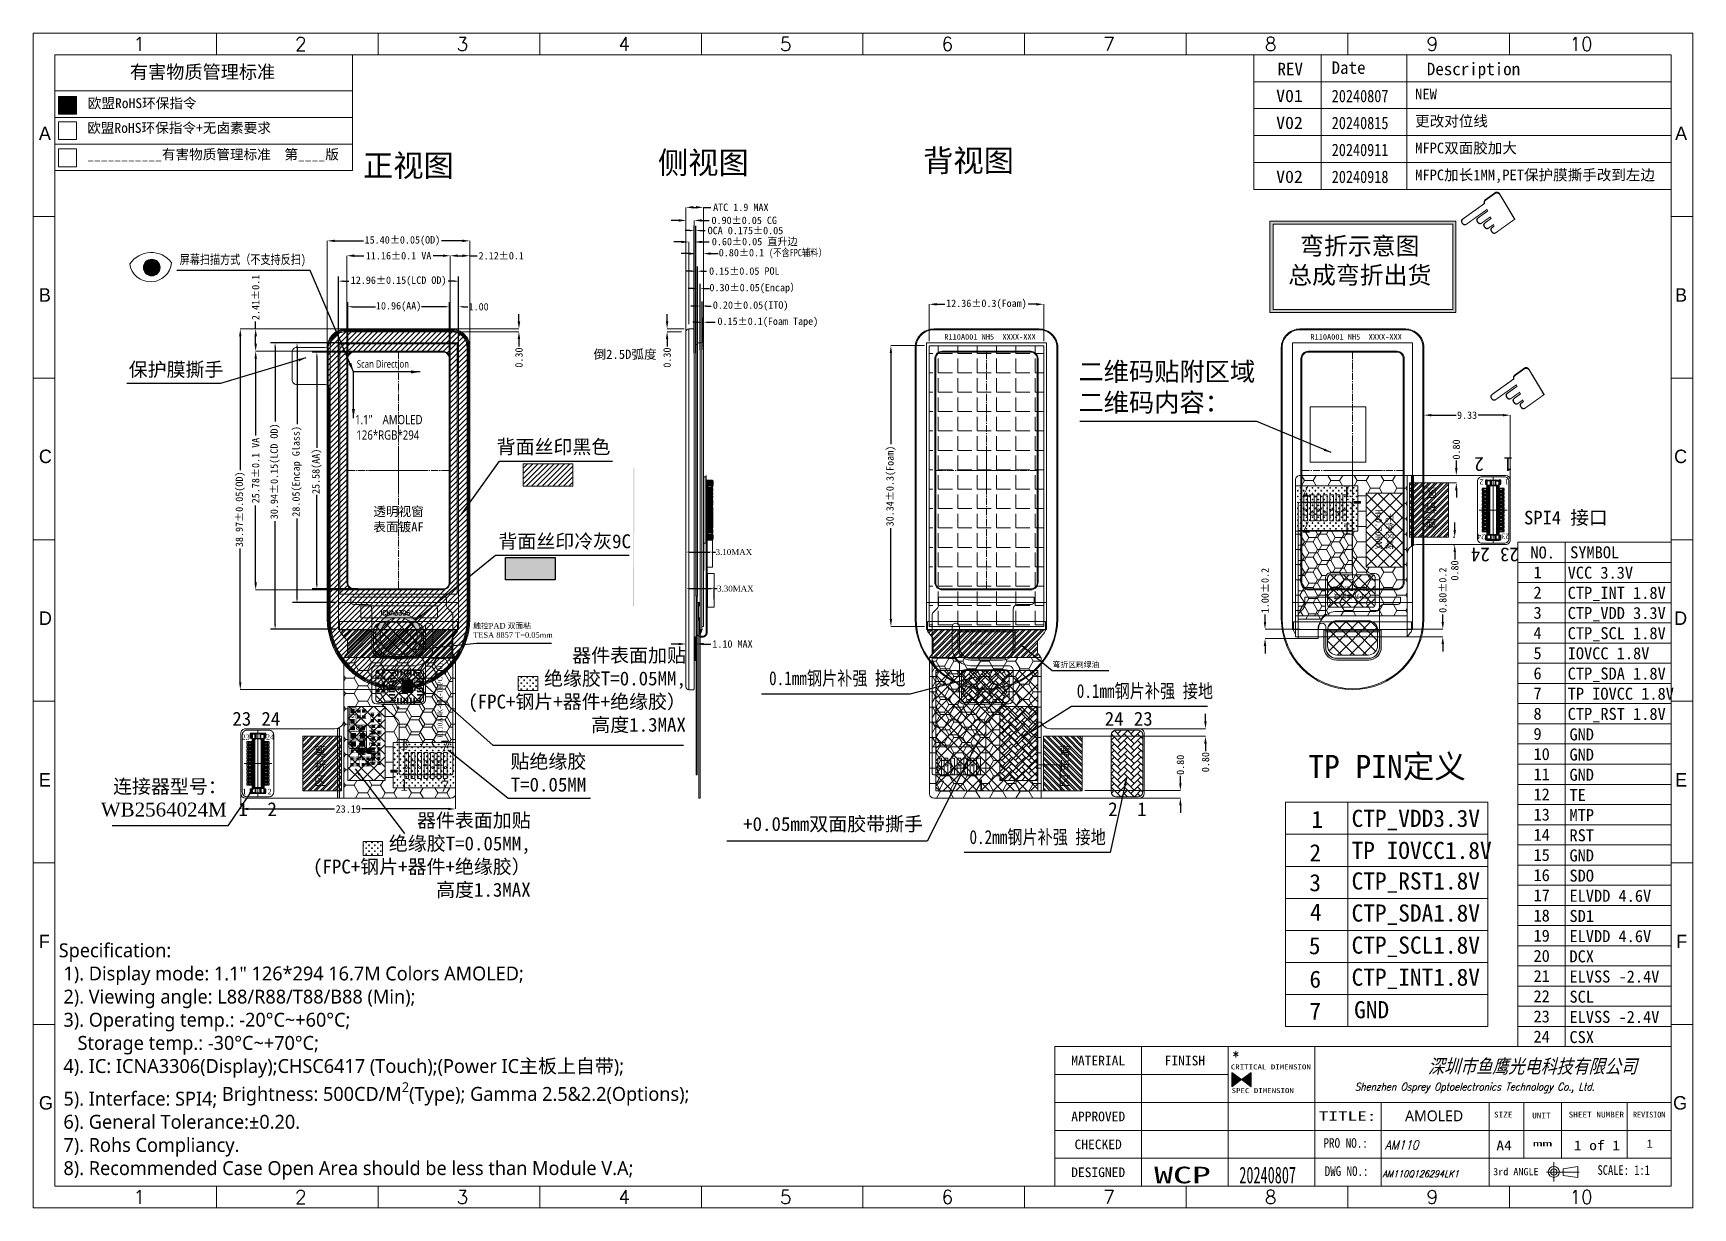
# Model space of a CAD drawing. Header units: millimetres. Extents: x 1403 to 2179, y 158 to 345.
# Drawn here: x 1999.8 to 2179.1, y 217.8 to 344.7 of the extents above; entities outside this region: 5.
import ezdxf
from ezdxf.enums import TextEntityAlignment as Align
from ezdxf.lldxf.tags import DXFTag

# ---------------------------------------------------------------- set-up
doc = ezdxf.new("R2010")
doc.units = ezdxf.units.MM
doc.linetypes.add('CENTER2', pattern=[1.125, 0.75, -0.125, 0.125, -0.125])
doc.layers.get('0').update_dxf_attribs({"lineweight": 5})
doc.layers.get('Defpoints').update_dxf_attribs({"lineweight": 5})
for name, color, linetype in [('24PIN-PLUG_DXF_CONTINUOUS_LINE', 7, 'Continuous'), ('CT-PLUG_AF0_DXF_CONTINUOUS_LINE', 7, 'Continuous'), ('CT-PLUG_AF10DXF_CONTINUOUS_LINE', 7, 'Continuous'), ('CT-PLUG_AF11DXF_CONTINUOUS_LINE', 7, 'Continuous'), ('CT-PLUG_AF12DXF_CONTINUOUS_LINE', 7, 'Continuous'), ('CT-PLUG_AF13DXF_CONTINUOUS_LINE', 7, 'Continuous'), ('CT-PLUG_AF14DXF_CONTINUOUS_LINE', 7, 'Continuous'), ('CT-PLUG_AF15DXF_CONTINUOUS_LINE', 7, 'Continuous'), ('CT-PLUG_AF16DXF_CONTINUOUS_LINE', 7, 'Continuous'), ('CT-PLUG_AF17DXF_CONTINUOUS_LINE', 7, 'Continuous'), ('CT-PLUG_AF18DXF_CONTINUOUS_LINE', 7, 'Continuous'), ('CT-PLUG_AF19DXF_CONTINUOUS_LINE', 7, 'Continuous'), ('CT-PLUG_AF1_DXF_CONTINUOUS_LINE', 7, 'Continuous'), ('CT-PLUG_AF20DXF_CONTINUOUS_LINE', 7, 'Continuous'), ('CT-PLUG_AF21DXF_CONTINUOUS_LINE', 7, 'Continuous'), ('CT-PLUG_AF22DXF_CONTINUOUS_LINE', 7, 'Continuous'), ('CT-PLUG_AF23DXF_CONTINUOUS_LINE', 7, 'Continuous'), ('CT-PLUG_AF24DXF_CONTINUOUS_LINE', 7, 'Continuous'), ('CT-PLUG_AF25DXF_CONTINUOUS_LINE', 7, 'Continuous'), ('CT-PLUG_AF26DXF_CONTINUOUS_LINE', 7, 'Continuous'), ('CT-PLUG_AF27DXF_CONTINUOUS_LINE', 7, 'Continuous'), ('CT-PLUG_AF2_DXF_CONTINUOUS_LINE', 7, 'Continuous'), ('CT-PLUG_AF3_DXF_CONTINUOUS_LINE', 7, 'Continuous'), ('CT-PLUG_AF4_DXF_CONTINUOUS_LINE', 7, 'Continuous'), ('CT-PLUG_AF5_DXF_CONTINUOUS_LINE', 7, 'Continuous'), ('CT-PLUG_AF6_DXF_CONTINUOUS_LINE', 7, 'Continuous'), ('CT-PLUG_AF7_DXF_CONTINUOUS_LINE', 7, 'Continuous'), ('CT-PLUG_AF8_DXF_CONTINUOUS_LINE', 7, 'Continuous'), ('CT-PLUG_AF9_DXF_CONTINUOUS_LINE', 7, 'Continuous'), ('DIM（标注）', 3, 'Continuous'), ('HOUSING-PLUGDXF_CONTINUOUS_LINE', 7, 'Continuous'), ('LCD', 4, 'Continuous'), ('TOPLAYER', 1, 'Continuous'), ('TOPOVERLAY', 2, 'Continuous'), ('TOPPASTE', 8, 'Continuous'), ('TOPSOLDER', 216, 'Continuous'), ('TP-FPC', 43, 'Continuous'), ('TPFPC', 40, 'Continuous'), ('图层 1', 7, 'Continuous')]:
    doc.layers.add(name, color=color, linetype=linetype)
for name, color, linetype, lineweight in [('DIM', 3, 'Continuous', 5), ('EMI', 5, 'Continuous', 5), ('Encap', 210, 'Continuous', 5), ('FPC', 50, 'Continuous', 5), ('ITO', 2, 'Continuous', 5), ('Layer0000', 7, 'Continuous', 25), ('lens', 6, 'Continuous', 13), ('MFPC', 50, 'Continuous', 5), ('POL', 202, 'Continuous', 5), ('TAPE', 90, 'Continuous', 5), ('TAPE-Form', 32, 'Continuous', 5), ('TFPC', 50, 'Continuous', 5), ('图框', 7, 'Continuous', 5), ('图框 @ 1', 7, 'Continuous', 5), ('正保', 42, 'Continuous', 5)]:
    doc.layers.add(name, color=color, linetype=linetype, lineweight=lineweight)
doc.styles.add('C-E02$0$HZ', font='')
doc.styles.add('RD', font='ROMAND.shx', dxfattribs={"width": 0.8})
doc.styles.get("Standard").update_dxf_attribs({"font": 'txt', "bigfont": 'gbcbig.shx'})
doc.styles.add('TEXTSTYLE_0', font='txt', dxfattribs={"width": 0.8})
doc.styles.add('ZI2.5', font='', dxfattribs={"height": 2.5})
doc.styles.add('宋', font='', dxfattribs={"height": 2})
doc.styles.add('宋体', font='')
doc.styles.add('标注', font='times.ttf')
doc.styles.add('样式 3', font='italict.shx', dxfattribs={"width": 0.85, "oblique": 3})
doc.styles.add('汉字', font='')
doc.styles.add('黑体', font='simhei.ttf')
doc.styles.get('C-E02$0$HZ').set_extended_font_data('SimSun')
doc.styles.get('ZI2.5').set_extended_font_data('SimSun')
doc.styles.get('宋').set_extended_font_data('SimSun')
doc.styles.get('宋体').set_extended_font_data('SimSun')
doc.styles.get('汉字').set_extended_font_data('SimSun')
tags = doc.linetypes.add('CENTER', pattern=[0.6, 0.375, -0.075, 0.075, -0.075]).pattern_tags.tags
tags[10:11] = [DXFTag(74, 4), DXFTag(75, 0), DXFTag(340, '0'), DXFTag(46, 1.0), DXFTag(50, 0.0), DXFTag(44, 0.0), DXFTag(45, 0.0)]
tags[8:9] = [DXFTag(74, 4), DXFTag(75, 0), DXFTag(340, '0'), DXFTag(46, 1.0), DXFTag(50, 0.0), DXFTag(44, 0.0), DXFTag(45, 0.0)]
tags[6:7] = [DXFTag(74, 4), DXFTag(75, 0), DXFTag(340, '0'), DXFTag(46, 1.0), DXFTag(50, 0.0), DXFTag(44, 0.0), DXFTag(45, 0.0)]
tags[4:5] = [DXFTag(74, 4), DXFTag(75, 0), DXFTag(340, '0'), DXFTag(46, 1.0), DXFTag(50, 0.0), DXFTag(44, 0.0), DXFTag(45, 0.0)]
doc.dimstyles.new('DIM', dxfattribs={"dimtxt": 0.8, "dimasz": 0.8, "dimexe": 0, "dimexo": 0.5, "dimgap": 0.11, "dimtad": 0, "dimzin": 1, "dimdsep": 46, "dimtxsty": '宋体', "dimcen": 0, "dimclrd": 256, "dimclre": 256, "dimclrt": 256, "dimadec": 0, "dimazin": 0, "dimtm": 1e-09, "dimtfac": 1, "dimtofl": 0, "dimtmove": 0, "dimatfit": 3, "dimfxl": 1, "dimlwe": -1, "dimarcsym": 0})
doc.dimstyles.new('STANDARD$0', dxfattribs={"dimtxt": 1.5, "dimasz": 1.2, "dimexe": 0.6, "dimexo": 0.4, "dimgap": 0.5, "dimtad": 0, "dimzin": 0, "dimdsep": 46, "dimtxsty": 'Standard', "dimcen": 0.09, "dimclrt": 256, "dimadec": 0, "dimazin": 0, "dimtfac": 1, "dimtofl": 0, "dimtmove": 0, "dimatfit": 3, "dimfxl": 1, "dimtolj": 1, "dimtzin": 0, "dimarcsym": 0})
doc.dimstyles.new('标注', dxfattribs={"dimscale": 0, "dimtxt": 0.8, "dimasz": 0.4, "dimexe": 0.2, "dimexo": 0.2, "dimgap": 0.09, "dimtad": 0, "dimzin": 0, "dimdsep": 46, "dimtxsty": '标注', "dimcen": 0, "dimclrd": 181, "dimclre": 181, "dimclrt": 3, "dimadec": 0, "dimazin": 0, "dimtfac": 1, "dimtofl": 0, "dimtmove": 0, "dimatfit": 3, "dimfxl": 0.5, "dimtolj": 1, "dimtzin": 0, "dimarcsym": 0})
pattern_1 = [(45, (167.6119, 4.6679), (-0.6735192, 0.6735192), []), (135, (167.6119, 4.6679), (-0.6735192, -0.6735192), [])]
pattern_2 = [(45, (167.6119, 4.66793), (-0.3367596, 0.3367596), []), (45, (167.8364, 4.66793), (-0.3367596, 0.3367596), [])]
pattern_3 = [(45, (167.6119, 4.66793), (7e-17, 0.71842049), [1.524, -0.508]), (135, (167.9711, 5.02714), (7e-17, 0.71842049), [1.524, -0.508])]
pattern_4 = [(0, (1412.355, 162.168), (0, 6.985), [5.08, -1.905]), (90, (1412.355, 162.168), (-6.985, 4e-16), [5.08, -1.905])]
pattern_5 = [(0, (1412.355, 329.2544), (0, 6.985), [5.08, -1.905]), (90, (1412.355, 329.2544), (-6.985, 4e-16), [5.08, -1.905])]

msp = doc.modelspace()

# ---------------------------------------------------------------- texts
at = {"color": 3, "lineweight": 5, "style": 'ZI2.5'}
for s, p in [('1', (2137.889, 258.872)), ('2', (2137.683, 255.267)), ('3', (2137.667, 252.033)), ('4', (2137.741, 248.847)), ('5', (2137.619, 245.225)), ('6', (2137.68, 241.61)), ('7', (2137.68, 238.147))]:
    msp.add_text(s, height=1.853, dxfattribs=at).set_placement(p)
at = {"color": 1}
for s, insert, char_height, width, attachment_point in [('{\\fSimSun|b0|i0|c134|p54;正视图}', (2035.459, 331.628), 2.4, 23.43111, 1), ('{\\fSimSun|b0|i0|c134|p54;侧视图}', (2067.316, 331.937), 2.4, 23.43111, 1), ('{\\fSimSun|b0|i0|c134|p54;背视图}', (2095.951, 332.158), 2.4, 23.43111, 1), ('{\\fTimes New Roman|b0|i0|c0|p18;1}', (2040.33, 267.319), 1.2, 0.18886, 9), ('{\\fTimes New Roman|b0|i0|c0|p18;7}', (2044.724, 267.101), 1.2, 0.18886, 9), ('{\\fTimes New Roman|b0|i0|c0|p18;1}', (2040.358, 262.9), 1.2, 0.18886, 9), ('{\\fTimes New Roman|b0|i0|c0|p18;7}', (2044.738, 262.792), 1.2, 0.18886, 9), ('{\\fTimes New Roman|b0|i0|c0|p18;7}', (2097.368, 262.792), 1.2, 0.18886, 7), ('{\\fTimes New Roman|b0|i0|c0|p18;1}', (2101.748, 262.9), 1.2, 0.18886, 7)]:
    msp.add_mtext(s, dxfattribs=dict(at, insert=insert, char_height=char_height, width=width, attachment_point=attachment_point))
at = {"color": 3, "insert": (2112.733, 309.174), "char_height": 2, "width": 64.61125, "attachment_point": 1}
msp.add_mtext('{\\fSimSun|b0|i0|c134|p2;\\C1;二维码贴附区域\\fSimHei|b0|i0|c134|p2;\\P二维码内容：}', dxfattribs=at)
at = {"color": 1, "char_height": 1.2, "width": 0.18886, "attachment_point": 9, "rotation": 180}
for s, insert in [('{\\fTimes New Roman|b0|i0|c0|p18;7}', (2136.912, 295.858)), ('{\\fTimes New Roman|b0|i0|c0|p18;1}', (2141.292, 295.75)), ('{\\fTimes New Roman|b0|i0|c0|p18;7}', (2136.926, 291.95)), ('{\\fTimes New Roman|b0|i0|c0|p18;1}', (2141.32, 291.732))]:
    msp.add_mtext(s, dxfattribs=dict(at, insert=insert))
at = {"color": 0, "char_height": 0.576, "width": 0.49349, "attachment_point": 9, "rotation": 180}
for s, insert in [('{\\fTimes New Roman|b0|i0|c0|p18;2}', (2156.06, 296.533)), ('{\\fTimes New Roman|b0|i0|c0|p18;1}', (2158.776, 296.533)), ('{\\fTimes New Roman|b0|i0|c0|p18;24}', (2155.788, 290.639)), ('{\\fTimes New Roman|b0|i0|c0|p18;23}', (2158.412, 290.68))]:
    msp.add_mtext(s, dxfattribs=dict(at, insert=insert))
at = {"color": 251, "lineweight": 5, "insert": (2150.148, 295.636), "char_height": 0.96, "width": 0.26096, "attachment_point": 9, "rotation": 180}
msp.add_mtext('{\\fSimSun|b0|i0|c134|p54;弯折区}', dxfattribs=at)
at = {"lineweight": 5, "style": '宋体'}
for s, insert, char_height, width, attachment_point, rotation in [('{\\H1.19x;元件区域\\PH=0.70MAX}', (2144.807, 288.97), 0.588, 5.2521, 9, 270), ('{\\fTimes New Roman|b0|i0|c0|p18;\\H1.19x;TP\\fSimSun|b0|i0|c134|p2;元件区域\\fTimes New Roman|b0|i0|c0|p18;\\PH=0.70MAX}', (2143.999, 284.983), 0.42, 3.81816, 7, 180), ('{\\fTimes New Roman|b0|i0|c134|p18;\\H1.19x;R110A4K-001-TFPC-V01}', (2044.04, 268.594), 0.42, 8.66861, 7, 90), ('{\\H1.19x;元件区域\\PH=0.70MAX}', (2036.843, 270.08), 0.588, 5.2521, 9, 90)]:
    msp.add_mtext(s, dxfattribs=dict(at, insert=insert, char_height=char_height, width=width, attachment_point=attachment_point, rotation=rotation))
at = {"color": 251, "lineweight": 5, "insert": (2039.48, 278.973), "char_height": 0.3, "width": 13.2474, "attachment_point": 1, "style": '黑体'}
msp.add_mtext('\\pt0,2.1,3;单层弯折区', dxfattribs=at)
at = {"color": 3, "lineweight": 5, "attachment_point": 3, "style": '黑体'}
for s, insert, char_height, width in [('\\pt0,2.1,3;弯折区刷绿油', (2103.399, 278.973), 0.3, 13.2474), ('\\pt0,4.2,6;弯折区刷绿油', (2114.984, 276.823), 0.6, 26.49479)]:
    msp.add_mtext(s, dxfattribs=dict(at, insert=insert, char_height=char_height, width=width))
at = {"lineweight": 5, "insert": (2037.651, 273.667), "char_height": 0.42, "width": 3.81816, "attachment_point": 7, "style": '宋体'}
msp.add_mtext('{\\fTimes New Roman|b0|i0|c0|p18;\\H1.19x;TP\\fSimSun|b0|i0|c134|p2;元件区域\\fTimes New Roman|b0|i0|c0|p18;\\PH=0.70MAX}', dxfattribs=at)
at = {"color": 0, "char_height": 0.576, "width": 0.49349, "attachment_point": 9}
for s, insert in [('{\\fTimes New Roman|b0|i0|c0|p18;23}', (2023.238, 268.37)), ('{\\fTimes New Roman|b0|i0|c0|p18;24}', (2025.862, 268.411)), ('{\\fTimes New Roman|b0|i0|c0|p18;1}', (2022.874, 262.517)), ('{\\fTimes New Roman|b0|i0|c0|p18;2}', (2025.59, 262.517))]:
    msp.add_mtext(s, dxfattribs=dict(at, insert=insert))
at = {"color": 251, "lineweight": 5, "char_height": 0.96, "width": 0.26096}
for insert, attachment_point in [((2031.502, 263.414), 9), ((2110.604, 263.414), 7)]:
    msp.add_mtext('{\\fSimSun|b0|i0|c134|p54;弯折区}', dxfattribs=dict(at, insert=insert, attachment_point=attachment_point))
at = {"layer": 'DIM', "color": 2, "insert": (2029.304, 320.785), "char_height": 1, "width": 24.67035, "attachment_point": 3, "style": '宋体'}
msp.add_mtext('{\\W0.8;屏幕扫描方式（不支持反扫)}', dxfattribs=at)
at = {"layer": 'DIM', "lineweight": 5}
for s, insert, char_height, width, attachment_point in [('{\\fSimSun|b0|i0|c134|p54;倒2.5D弧度}', (2060.366, 310.54), 1, 10.50431, 1), ('{\\fSimSun|b0|i0|c134|p2;保护膜撕手}', (2015.275, 308.313), 1.5, 33.76189, 5), ('{\\fSimSun|b0|i0|c134|p2;背面丝印黑色}', (2056.036, 299.961), 1.5, 33.76189, 5), ('{\\fSimSun|b0|i0|c134|p2;透明视窗\\P表面镀AF}', (2036.577, 293.562), 1, 17.06617, 1), ('{\\fSimSun|b0|i0|c134|p2;背面丝印冷灰9C}', (2057.249, 289.755), 1.5, 33.76189, 5)]:
    msp.add_mtext(s, dxfattribs=dict(at, insert=insert, char_height=char_height, width=width, attachment_point=attachment_point))
at = {"layer": 'DIM', "color": 1, "lineweight": 5, "insert": (2034.799, 309.388), "char_height": 0.8, "width": 6.03825, "attachment_point": 1, "style": 'RD'}
msp.add_mtext('{\\fMicrosoft YaHei|b0|i0|c134|p34;Scan Direction}', dxfattribs=at)
at = {"layer": 'DIM', "color": 1, "char_height": 1.5, "width": 16.15041, "attachment_point": 3, "rotation": 180, "line_spacing_factor": 0.9, "style": '宋体'}
for s, insert in [('\\A1;2', (2155.491, 297.403)), ('\\A1;1', (2158.629, 297.403)), ('\\A1;24', (2155.118, 287.634)), ('\\A1;23', (2158.257, 287.634))]:
    msp.add_mtext(s, dxfattribs=dict(at, insert=insert))
at = {"layer": 'DIM', "insert": (2047.367, 281.014), "char_height": 0.6, "width": 20.8896, "attachment_point": 1}
msp.add_mtext('{\\fSimSun|b0|i0|c134|p2;\\C3;触控\\fTimes New Roman|b0|i0|c0|p18;PAD \\fSimSun|b0|i0|c134|p2;双面粘\\fTimes New Roman|b0|i0|c0|p18;\\PTESA 8857 T=0.05mm}', dxfattribs=at)
at = {"layer": 'DIM', "color": 3, "char_height": 1.5, "attachment_point": 3, "style": '宋体'}
for s, insert, width in [('器件表面加贴\\P绝缘胶T=0.05MM,\\P(FPC+钢片+器件+绝缘胶）\\P高度1.3MAX', (2070.338, 278.271), 24.67035), ('贴绝缘胶\\PT=0.05MM', (2059.576, 266.808), 24.67035), ('{\\fSimSun|b0|i0|c134|p54;\\C256;连接器型号：\\P\\fTimes New Roman|b0|i0|c0|p18;WB2564024M}', (2020.746, 264.107), 25.17855), ('器件表面加贴\\P绝缘胶T=0.05MM,\\P(FPC+钢片+器件+绝缘胶）\\P高度1.3MAX', (2053.574, 260.445), 24.67035), ('\\P+0.05mm双面胶带撕手', (2095.94, 262.552), 24.67035)]:
    msp.add_mtext(s, dxfattribs=dict(at, insert=insert, width=width))
at = {"layer": 'DIM', "lineweight": 5, "char_height": 1.5, "width": 16.20215, "attachment_point": 3, "style": 'RD'}
for s, insert in [('{\\fSimSun|b0|i0|c134|p2;0.1mm钢片补强 接地}', (2094.044, 275.794)), ('{\\fSimSun|b0|i0|c134|p2;0.1mm钢片补强 接地}', (2127.275, 274.419)), ('{\\fSimSun|b0|i0|c134|p2;0.2mm钢片补强 接地}', (2115.689, 258.637))]:
    msp.add_mtext(s, dxfattribs=dict(at, insert=insert))
at = {"layer": 'DIM', "color": 1, "char_height": 1.5, "width": 16.15041, "line_spacing_factor": 0.9, "style": '宋体'}
for s, insert, attachment_point in [('\\A1;23', (2023.393, 271.417), 3), ('\\A1;24', (2026.532, 271.417), 3), ('\\A1;24', (2115.574, 271.417), 1), ('\\A1;23', (2118.713, 271.417), 1), ('\\A1;1', (2023.021, 261.647), 3), ('\\A1;2', (2026.159, 261.647), 3), ('\\A1;2', (2115.947, 261.647), 1), ('\\A1;1', (2119.085, 261.647), 1)]:
    msp.add_mtext(s, dxfattribs=dict(at, insert=insert, attachment_point=attachment_point))
at = {"layer": 'Encap', "lineweight": 5, "insert": (2033.384, 303.481), "char_height": 1.5, "width": 15.04026, "attachment_point": 1, "style": 'RD'}
msp.add_mtext('{\\fMicrosoft YaHei|b0|i0|c134|p34;   \\H0.6667x;\\C1;1.1"    AMOLED \\P     126*RGB*294}', dxfattribs=at)
at = {"layer": 'LCD', "lineweight": 5, "insert": (2037.373, 282.345), "char_height": 0.5, "width": 4.53358, "attachment_point": 1}
msp.add_mtext('ICNA3306', dxfattribs=at)
at = {"layer": '图框', "color": 1, "linetype": 'Continuous', "lineweight": 5, "style": '汉字'}
for s, width, p, p2 in [('V01', 1.004253, (2134.091, 337.28), (2136.973, 337.28)), ('20240807', 0.800582, (2140.092, 337.269), (2146.22, 337.269)), ('V02', 1.004253, (2134.091, 334.369), (2136.973, 334.369)), ('20240815', 0.800582, (2140.092, 334.358), (2146.22, 334.358)), ('20240911', 0.800582, (2140.092, 331.448), (2146.22, 331.448)), ('V02', 1.004253, (2134.091, 328.549), (2136.973, 328.549)), ('20240918', 0.800582, (2140.092, 328.538), (2146.22, 328.538))]:
    msp.add_text(s, height=1.3389, dxfattribs=dict(at, width=width)).set_placement(p, p2, align=Align.FIT)
at = {"layer": '图框', "color": 3, "linetype": 'ByBlock', "style": 'ZI2.5'}
for s, p in [('NO.', (2161.552, 287.977)), ('SYMBOL', (2165.843, 287.994))]:
    msp.add_text(s, height=1.2973, dxfattribs=at).set_placement(p)
at = {"layer": '图框', "color": 3, "lineweight": 5, "style": 'ZI2.5'}
for s, height, p in [('1', 1.297, (2161.883, 285.827)), ('VCC 3.3V ', 1.2973, (2165.578, 285.8)), ('2', 1.297, (2161.883, 283.647)), ('3', 1.297, (2161.883, 281.467)), ('4', 1.297, (2161.883, 279.286)), ('5', 1.297, (2161.883, 277.106)), ('IOVCC 1.8V ', 1.2973, (2165.578, 277.082)), ('6', 1.297, (2161.883, 274.926)), ('7', 1.297, (2161.883, 272.746)), ('8', 1.297, (2161.883, 270.566)), ('9', 1.297, (2161.883, 268.386)), ('10', 1.2973, (2161.883, 266.205)), ('11', 1.2973, (2161.883, 264.025)), ('12', 1.2973, (2161.883, 261.845)), ('TE', 1.2973, (2165.77, 261.788)), ('CTP_VDD3.3V', 1.85328, (2142.235, 258.982)), ('13', 1.2973, (2161.883, 259.665)), ('MTP', 1.2973, (2165.77, 259.609)), ('14', 1.2973, (2161.883, 257.485)), ('RST', 1.2973, (2165.77, 257.429)), ('TP IOVCC1.8V', 1.85328, (2142.235, 255.519)), ('15', 1.2973, (2161.883, 255.304)), ('GND', 1.2973, (2165.77, 255.25)), ('CTP_RST1.8V', 1.85328, (2142.235, 252.217)), ('16', 1.2973, (2161.883, 253.124)), ('SDO', 1.2973, (2165.77, 253.07)), ('17', 1.2973, (2161.883, 250.944)), ('ELVDD 4.6V', 1.2973, (2165.77, 250.891)), ('CTP_SDA1.8V', 1.85328, (2142.235, 248.753)), ('18', 1.2973, (2161.883, 248.764)), ('SD1', 1.2973, (2165.77, 248.711)), ('19', 1.2973, (2161.883, 246.584)), ('ELVDD 4.6V', 1.2973, (2165.77, 246.532)), ('CTP_SCL1.8V', 1.85328, (2142.235, 245.289)), ('20', 1.2973, (2161.883, 244.404)), ('DCX', 1.2973, (2165.77, 244.352)), ('CTP_INT1.8V', 1.85328, (2142.235, 241.826)), ('21', 1.2973, (2161.883, 242.223)), ('ELVSS -2.4V', 1.2973, (2165.77, 242.173)), ('GND', 1.8533, (2142.508, 238.309)), ('22', 1.2973, (2161.883, 240.043)), ('SCL', 1.2973, (2165.77, 239.994)), ('23', 1.2973, (2161.883, 237.863)), ('ELVSS -2.4V', 1.2973, (2165.77, 237.814)), ('24', 1.2973, (2161.883, 235.683)), ('CSX', 1.2973, (2165.77, 235.635))]:
    msp.add_text(s, height=height, dxfattribs=at).set_placement(p)
at = {"layer": '图框', "color": 1, "lineweight": 5, "style": 'ZI2.5'}
for s, p in [('CTP_INT 1.8V ', (2165.578, 283.62)), ('CTP_VDD 3.3V ', (2165.578, 281.441)), ('CTP_SCL 1.8V ', (2165.578, 279.261)), ('CTP_SDA 1.8V ', (2165.578, 274.902)), ('TP IOVCC 1.8V ', (2165.578, 272.723)), ('CTP_RST 1.8V ', (2165.578, 270.544)), ('GND', (2165.77, 268.327)), ('GND', (2165.77, 266.147)), ('GND', (2165.77, 263.968))]:
    msp.add_text(s, height=1.2973, dxfattribs=at).set_placement(p)
at = {"layer": '图框', "linetype": 'Continuous', "lineweight": 5}
for s, height, style, width, p, p2 in [('MATERIAL', 1.0402, 'TEXTSTYLE_0', 0.763636, (2111.956, 233.219), (2117.781, 233.219)), ('FINISH', 1.0402, 'TEXTSTYLE_0', 0.84, (2122.046, 233.219), (2126.415, 233.219)), ('CRITICAL DIMENSION', 0.53364, 'TEXTSTYLE_0', 0.991837, (2129.193, 232.785), (2137.838, 232.785)), ('SPEC DIMENSION', 0.53364, 'TEXTSTYLE_0', 0.969231, (2129.279, 230.227), (2136.003, 230.227)), ('APPROVED', 1.0402, 'TEXTSTYLE_0', 0.7, (2111.956, 227.186), (2117.781, 227.186)), ('TITLE:', 1.0402, 'TEXTSTYLE_0', 1.281601, (2138.694, 227.233), (2144.915, 227.233)), ('SIZE', 0.6241, 'TEXTSTYLE_0', 0.96, (2157.617, 227.592), (2159.614, 227.592)), ('UNIT', 0.6241, 'TEXTSTYLE_0', 0.96, (2161.735, 227.489), (2163.732, 227.489)), ('SHEET NUMBER', 0.62413, 'TEXTSTYLE_0', 0.822857, (2165.676, 227.592), (2171.668, 227.592)), ('REVISION', 0.6241, 'TEXTSTYLE_0', 0.763636, (2172.631, 227.592), (2176.126, 227.592)), ('CHECKED', 1.0402, 'TEXTSTYLE_0', 0.735, (2112.32, 224.169), (2117.417, 224.169)), ('PRO NO.:', 1.0402, 'TEXTSTYLE_0', 0.728598, (2139.196, 224.319), (2143.996, 224.319)), ('A4', 1.0402, 'TEXTSTYLE_0', 0.96, (2157.871, 224.063), (2159.535, 224.063)), ('mm', 0.6241, 'TEXTSTYLE_0', 2, (2161.804, 224.476), (2163.885, 224.476)), ('1', 1.04, 'TEXTSTYLE_0', 2.4, (2166.239, 224.063), (2167.072, 224.063)), (' of ', 1.0402, 'TEXTSTYLE_0', 0.8, (2167.072, 224.063), (2170.4, 224.063)), ('1', 1.04, 'TEXTSTYLE_0', 2.4, (2170.4, 224.063), (2171.232, 224.063)), ('WCP', 1.7971, '宋', 1.590489, (2120.911, 220.482), (2127.038, 220.482)), ('DWG NO.:', 1.0402, 'TEXTSTYLE_0', 0.6793, (2139.344, 221.281), (2144.055, 221.281)), ('DESIGNED', 1.0402, 'TEXTSTYLE_0', 0.763636, (2111.956, 221.152), (2117.781, 221.152)), ('20240807', 1.7971, '宋', 0.596434, (2130.11, 220.482), (2136.237, 220.482)), ('   3rd ANGLE', 0.78017, 'TEXTSTYLE_0', 0.72, (2155.886, 221.352), (2162.439, 221.352))]:
    msp.add_text(s, height=height, dxfattribs=dict(at, style=style, width=width)).set_placement(p, p2, align=Align.FIT)
at = {"layer": '图框', "color": 7, "linetype": 'ByBlock', "lineweight": 5, "ltscale": 0.55}
for s, insert, char_height, width, attachment_point in [('1', (2010.662, 344.285), 1.455, 2.47698, 1), ('2', (2028.121, 344.285), 1.455, 2.47698, 1), ('3', (2045.58, 344.285), 1.455, 2.47698, 1), ('4', (2063.039, 344.285), 1.455, 2.47698, 1), ('5', (2080.498, 344.285), 1.455, 2.47698, 1), ('6', (2097.957, 344.285), 1.455, 2.47698, 1), ('7', (2115.416, 344.285), 1.455, 2.47698, 1), ('8', (2132.875, 344.285), 1.455, 2.47698, 1), ('9', (2150.334, 344.285), 1.455, 2.47698, 1), ('10', (2168.272, 344.285), 1.4551, 2.47698, 3), ('{\\fSimSun|b0|i0|c134|p2;REV}', (2134.236, 341.526), 1.34735, 2.47698, 1), ('{\\fSimSun|b0|i0|c134|p2;Date}', (2140.077, 341.678), 1.34735, 2.47698, 1), ('{\\fSimSun|b0|i0|c134|p2;Description}', (2150.362, 341.534), 1.34735, 11.19759, 1), ('{\\f\uffd0ￂﾼﾚￃ\ufff7\ufff3w|b0|i0|c136|p54;A}', (2000.458, 333.18), 1.45513, 2.47698, 7), ('{\\f\uffd0ￂﾼﾚￃ\ufff7\ufff3w|b0|i0|c136|p54;A}', (2178.476, 333.18), 1.45513, 2.47698, 9), ('{\\f\uffd0ￂﾼﾚￃ\ufff7\ufff3w|b0|i0|c134|p54;B}', (2000.458, 315.721), 1.45513, 2.47698, 7), ('{\\f\uffd0ￂﾼﾚￃ\ufff7\ufff3w|b0|i0|c134|p54;B}', (2178.476, 315.721), 1.45513, 2.47698, 9), ('{\\f\uffd0ￂﾼﾚￃ\ufff7\ufff3w|b0|i0|c134|p54;C}', (2000.458, 298.262), 1.45513, 2.47698, 7), ('{\\f\uffd0ￂﾼﾚￃ\ufff7\ufff3w|b0|i0|c134|p54;C}', (2178.476, 298.262), 1.45513, 2.47698, 9), ('{\\f\uffd0ￂﾼﾚￃ\ufff7\ufff3w|b0|i0|c134|p54;D}', (2000.458, 280.803), 1.45513, 2.47698, 7), ('{\\f\uffd0ￂﾼﾚￃ\ufff7\ufff3w|b0|i0|c134|p54;D}', (2178.476, 280.803), 1.45513, 2.47698, 9), ('{\\f\uffd0ￂﾼﾚￃ\ufff7\ufff3w|b0|i0|c134|p54;E}', (2000.458, 263.344), 1.45513, 2.47698, 7), ('{\\f\uffd0ￂﾼﾚￃ\ufff7\ufff3w|b0|i0|c134|p54;E}', (2178.476, 263.344), 1.45513, 2.47698, 9), ('{\\f\uffd0ￂﾼﾚￃ\ufff7\ufff3w|b0|i0|c134|p54;F}', (2000.458, 245.885), 1.45513, 2.47698, 7), ('{\\f\uffd0ￂﾼﾚￃ\ufff7\ufff3w|b0|i0|c134|p54;F}', (2178.476, 245.885), 1.45513, 2.47698, 9), ('{\\f\uffd0ￂﾼﾚￃ\ufff7\ufff3w|b0|i0|c134|p54;G}', (2000.458, 228.426), 1.45513, 2.47698, 7), ('{\\f\uffd0ￂﾼﾚￃ\ufff7\ufff3w|b0|i0|c134|p54;G}', (2178.476, 228.426), 1.45513, 2.47698, 9), ('1', (2010.662, 218.274), 1.455, 2.47698, 7), ('2', (2028.121, 218.274), 1.455, 2.47698, 7), ('3', (2045.58, 218.274), 1.455, 2.47698, 7), ('4', (2063.039, 218.274), 1.455, 2.47698, 7), ('5', (2080.498, 218.274), 1.455, 2.47698, 7), ('6', (2097.957, 218.274), 1.455, 2.47698, 7), ('7', (2115.416, 218.274), 1.455, 2.47698, 7), ('8', (2132.875, 218.274), 1.455, 2.47698, 7), ('9', (2150.334, 218.274), 1.455, 2.47698, 7), ('10', (2168.272, 218.274), 1.4551, 2.47698, 9)]:
    msp.add_mtext(s, dxfattribs=dict(at, insert=insert, char_height=char_height, width=width, attachment_point=attachment_point))
at = {"layer": '图框', "color": 1, "lineweight": 5, "attachment_point": 1}
for s, insert, char_height, width in [('{\\fSimSun|b1|i0|c134|p2;有害物质管理标准}', (2010.294, 341.258), 1.4377, 17.335), ('{\\fSimSun|b0|i0|c134|p2;欧盟RoHS环保指令}', (2005.733, 337.702), 1.07827, 12.38237), ('{\\fSimSun|b0|i0|c134|p2;欧盟RoHS环保指令+无卤素要求}', (2005.673, 335.034), 1.07827, 21.3303), ('{\\fSimSun|b0|i0|c134|p2;___________有害物质管理标准  第____版}', (2005.673, 332.165), 1.07827, 28.55027), ('{\\fSimSun|b0|i0|c134|p2; 弯折示意图\\P总成弯折出货}', (2135.387, 322.686), 1.89015, 48.07635)]:
    msp.add_mtext(s, dxfattribs=dict(at, insert=insert, char_height=char_height, width=width))
at = {"layer": '图框', "color": 1, "linetype": 'ByBlock', "lineweight": 5, "ltscale": 0.55, "char_height": 1.152, "width": 36.6017, "attachment_point": 1, "style": '汉字'}
for s, insert in [('NEW', (2149.1, 338.717)), ('更改对位线', (2149.1, 335.807)), ('MFPC双面胶加大', (2149.1, 332.897)), ('MFPC加长1MM,PET保护膜撕手改到左边', (2149.1, 329.986))]:
    msp.add_mtext(s, dxfattribs=dict(at, insert=insert))
at = {"layer": '图框', "color": 3, "insert": (2160.864, 293.129), "char_height": 1.47, "width": 9.25565, "attachment_point": 1, "style": '宋体'}
msp.add_mtext('{\\C1;SPI4 接口}', dxfattribs=at)
at = {"layer": '图框', "color": 3, "lineweight": 5, "insert": (2137.56, 266.768), "char_height": 2.5, "width": 23.42032, "attachment_point": 1, "style": 'ZI2.5'}
msp.add_mtext('TP PIN定义', dxfattribs=at)
at = {"layer": '图框', "color": 1, "linetype": 'Continuous', "lineweight": 5, "insert": (2129.316, 234.771), "char_height": 1.214, "width": 1.83568, "attachment_point": 1}
msp.add_mtext('*', dxfattribs=at)
at = {"layer": '图框', "lineweight": 5, "attachment_point": 1}
for s, insert, char_height, width, style in [('{\\C6;深圳市鱼鹰光电科技有限公司}', (2150.488, 233.88), 1.4976, 27.78528, '样式 3'), ('Shenzhen Osprey Optoelectronics Technology Co., Ltd.', (2142.581, 231.326), 0.82368, 35.27645, '样式 3'), ('{\\fMicrosoft YaHei|b0|i0|c134|p34;\\C3;AMOLED}', (2148.013, 228.353), 1.16505, 5.49398, '汉字'), ('AM110', (2145.824, 225.113), 0.9792, 8.14788, '样式 3'), ('SCALE: 1:1', (2168.799, 222.438), 1.0402, 14.20584, 'TEXTSTYLE_0'), ('AM110Q126294LK1', (2145.568, 221.882), 0.7488, 9.91965, '样式 3')]:
    msp.add_mtext(s, dxfattribs=dict(at, insert=insert, char_height=char_height, width=width, style=style))
at = {"layer": '图框', "lineweight": 5, "insert": (2174.102, 225.201), "char_height": 0.87352, "width": 1.09197, "attachment_point": 1}
msp.add_mtext('{\\f@Arial Unicode MS|b0|i0|c0|p34;1}', dxfattribs=at)
at = {"layer": '图框 @ 1', "lineweight": 5, "insert": (2002.603, 246.402), "char_height": 1.5, "attachment_point": 1, "style": '汉字'}
msp.add_mtext('{\\fMicrosoft YaHei|b0|i0|c134|p34;\\C0;Specification:\\P 1). Display mode: 1.1" 126*294 16.7M Colors AMOLED;\\P 2). Viewing angle: L88/R88/T88/B88 (Min);\\P 3). Operating temp.: -20%%DC~+60%%DC; \\P    Storage temp.: -30%%DC~+70%%DC;\\P 4). IC: ICNA3306(Display);\\C1;CHSC6417\\C0; (Touch);(Power IC主板上自带);\\P 5). Interface: SPI4; \\A1;\\C255;Brightness: 500CD/M\\H0.7x;\\S2^ ;\\H1.429x;(Type); Gamma 2.5&2.2(Options);\\A0;\\C0;\\P 6). General Tolerance:%%P0.20.\\P 7). Rohs Compliancy.\\P 8). Recommended Case Open Area should be less than Module V.A;}', dxfattribs=at)

# ---------------------------------------------------------------- blocks, each defined once
blk = doc.blocks.new('*D111')
at = {"layer": 'Defpoints', "color": 0, "lineweight": 5, "transparency": 16777216}
for p in [(2033.35, 311.27), (2025.97, 280.33), (2032.83, 280.33)]:
    blk.add_point(p, dxfattribs=at)
at = {"layer": 'DIM（标注）', "linetype": 'Continuous', "lineweight": -2, "transparency": 16777216}
for p, q in [((2033.05, 311.27), (2025.47, 311.27)), ((2025.97, 310.77), (2025.97, 302.78)), ((2025.97, 280.83), (2025.97, 292.01)), ((2032.53, 280.33), (2025.47, 280.33))]:
    blk.add_line(p, q, dxfattribs=at)
at = {"layer": 'DIM（标注）', "lineweight": 5, "transparency": 16777216}
for points in [[(2025.89, 310.77), (2026.06, 310.77), (2025.97, 311.27)], [(2025.89, 280.83), (2026.06, 280.83), (2025.97, 280.33)]]:
    blk.add_solid(points, dxfattribs=at)
at = {"layer": 'DIM（标注）', "lineweight": 0, "transparency": 16777216, "insert": (2025.97, 297.39), "char_height": 0.8, "attachment_point": 5, "rotation": 90, "style": '宋体'}
blk.add_mtext('\\A1;30.94±0.15(LCD OD)', dxfattribs=at)
blk = doc.blocks.new('*D112')
at = {"layer": 'Defpoints', "color": 0, "lineweight": 5, "transparency": 16777216}
for p in [(2028.34, 311.27), (2033.35, 311.27), (2032.83, 283.22)]:
    blk.add_point(p, dxfattribs=at)
at = {"layer": 'DIM（标注）', "linetype": 'Continuous', "lineweight": -2, "transparency": 16777216}
for p, q in [((2033.05, 311.27), (2027.84, 311.27)), ((2028.34, 310.77), (2028.34, 302.5)), ((2028.34, 283.72), (2028.34, 292.29)), ((2032.53, 283.22), (2027.84, 283.22))]:
    blk.add_line(p, q, dxfattribs=at)
at = {"layer": 'DIM（标注）', "lineweight": 5, "transparency": 16777216}
for points in [[(2028.25, 310.77), (2028.42, 310.77), (2028.34, 311.27)], [(2028.25, 283.72), (2028.42, 283.72), (2028.34, 283.22)]]:
    blk.add_solid(points, dxfattribs=at)
at = {"layer": 'DIM（标注）', "lineweight": 0, "transparency": 16777216, "insert": (2028.34, 297.39), "char_height": 0.8, "attachment_point": 5, "rotation": 90, "style": '宋体'}
blk.add_mtext('28.05(Encap Glass)', dxfattribs=at)
blk = doc.blocks.new('*D113')
at = {"layer": 'Defpoints', "color": 0, "lineweight": 5, "transparency": 16777216}
for p in [(2044.79, 315.17), (2033.82, 307.27), (2044.79, 307.49)]:
    blk.add_point(p, dxfattribs=at)
at = {"layer": 'DIM（标注）', "linetype": 'Continuous', "lineweight": -2, "transparency": 16777216}
for p, q in [((2033.82, 307.57), (2033.82, 315.67)), ((2044.79, 307.79), (2044.79, 315.67)), ((2034.32, 315.17), (2036.81, 315.17)), ((2044.29, 315.17), (2041.8, 315.17))]:
    blk.add_line(p, q, dxfattribs=at)
at = {"layer": 'DIM（标注）', "lineweight": 5, "transparency": 16777216}
for points in [[(2034.32, 315.25), (2034.32, 315.09), (2033.82, 315.17)], [(2044.29, 315.25), (2044.29, 315.09), (2044.79, 315.17)]]:
    blk.add_solid(points, dxfattribs=at)
at = {"layer": 'DIM（标注）', "lineweight": 0, "transparency": 16777216, "insert": (2039.31, 315.17), "char_height": 0.8, "attachment_point": 5, "style": '宋体'}
blk.add_mtext('10.96(AA)', dxfattribs=at)
blk = doc.blocks.new('*D114')
at = {"layer": 'Defpoints', "color": 0, "lineweight": 5, "transparency": 16777216}
for p in [(2045.79, 317.94), (2032.83, 307.27), (2045.79, 307.44)]:
    blk.add_point(p, dxfattribs=at)
at = {"layer": 'DIM（标注）', "linetype": 'Continuous', "lineweight": -2, "transparency": 16777216}
for p, q in [((2032.83, 307.57), (2032.83, 318.44)), ((2033.33, 317.94), (2033.95, 317.94)), ((2045.29, 317.94), (2044.66, 317.94)), ((2045.79, 307.74), (2045.79, 318.44))]:
    blk.add_line(p, q, dxfattribs=at)
at = {"layer": 'DIM（标注）', "lineweight": 5, "transparency": 16777216}
for points in [[(2033.33, 318.02), (2033.33, 317.85), (2032.83, 317.94)], [(2045.29, 318.02), (2045.29, 317.85), (2045.79, 317.94)]]:
    blk.add_solid(points, dxfattribs=at)
at = {"layer": 'DIM（标注）', "lineweight": 0, "transparency": 16777216, "insert": (2039.31, 317.94), "char_height": 0.8, "attachment_point": 5, "style": '宋体'}
blk.add_mtext('\\A1;12.96±0.15(LCD OD)', dxfattribs=at)
blk = doc.blocks.new('*D115')
at = {"layer": 'Defpoints', "color": 0, "lineweight": 5, "transparency": 16777216}
for p in [(2045.79, 315.17), (2044.79, 307.49), (2045.79, 307.44)]:
    blk.add_point(p, dxfattribs=at)
at = {"layer": 'DIM（标注）', "linetype": 'Continuous', "lineweight": -2, "transparency": 16777216}
for p, q in [((2044.79, 307.79), (2044.79, 315.67)), ((2045.79, 307.74), (2045.79, 315.67)), ((2044.29, 315.17), (2043.79, 315.17)), ((2046.29, 315.17), (2046.79, 315.17))]:
    blk.add_line(p, q, dxfattribs=at)
at = {"layer": 'DIM（标注）', "lineweight": 5, "transparency": 16777216}
for points in [[(2044.29, 315.25), (2044.29, 315.09), (2044.79, 315.17)], [(2046.29, 315.25), (2046.29, 315.09), (2045.79, 315.17)]]:
    blk.add_solid(points, dxfattribs=at)
at = {"layer": 'DIM（标注）', "lineweight": 0, "transparency": 16777216, "insert": (2047.95, 315.17), "char_height": 0.8, "attachment_point": 5, "style": '宋体'}
blk.add_mtext('1.00', dxfattribs=at)
blk = doc.blocks.new('*D116')
at = {"layer": 'Defpoints', "color": 0, "lineweight": 5, "transparency": 16777216}
for p in [(2030.48, 310.27), (2035.31, 310.27), (2035.21, 284.69)]:
    blk.add_point(p, dxfattribs=at)
at = {"layer": 'DIM（标注）', "linetype": 'Continuous', "lineweight": -2, "transparency": 16777216}
for p, q in [((2035.01, 310.27), (2029.98, 310.27)), ((2030.48, 309.77), (2030.48, 299.92)), ((2030.48, 285.19), (2030.48, 294.86)), ((2034.91, 284.69), (2029.98, 284.69))]:
    blk.add_line(p, q, dxfattribs=at)
at = {"layer": 'DIM（标注）', "lineweight": 5, "transparency": 16777216}
for points in [[(2030.4, 309.77), (2030.56, 309.77), (2030.48, 310.27)], [(2030.4, 285.19), (2030.56, 285.19), (2030.48, 284.69)]]:
    blk.add_solid(points, dxfattribs=at)
at = {"layer": 'DIM（标注）', "lineweight": 0, "transparency": 16777216, "insert": (2030.48, 297.39), "char_height": 0.8, "attachment_point": 5, "rotation": 90, "style": '宋体'}
blk.add_mtext('25.58(AA)', dxfattribs=at)
blk = doc.blocks.new('*D117')
at = {"layer": 'Defpoints', "color": 0, "lineweight": 5, "transparency": 16777216}
for p in [(2071.88, 315.25), (2071.88, 310.22), (2072.08, 310.22)]:
    blk.add_point(p, dxfattribs=at)
at = {"layer": 'DIM（标注）', "linetype": 'Continuous', "lineweight": -2, "transparency": 16777216}
for p, q in [((2071.88, 310.52), (2071.88, 315.75)), ((2072.08, 310.52), (2072.08, 315.75)), ((2071.38, 315.25), (2070.88, 315.25)), ((2072.58, 315.25), (2073.08, 315.25))]:
    blk.add_line(p, q, dxfattribs=at)
at = {"layer": 'DIM（标注）', "lineweight": 5, "transparency": 16777216}
for points in [[(2071.38, 315.34), (2071.38, 315.17), (2071.88, 315.25)], [(2072.58, 315.34), (2072.58, 315.17), (2072.08, 315.25)]]:
    blk.add_solid(points, dxfattribs=at)
at = {"layer": 'DIM（标注）', "lineweight": 0, "transparency": 16777216, "insert": (2077.33, 315.25), "char_height": 0.8, "attachment_point": 5, "style": '宋体'}
blk.add_mtext('\\A1;0.20±0.05(ITO)', dxfattribs=at)
blk = doc.blocks.new('*D118')
at = {"layer": 'Defpoints', "color": 0, "lineweight": 5, "transparency": 16777216}
for p in [(2071.88, 317.13), (2071.58, 310.22), (2071.88, 310.22)]:
    blk.add_point(p, dxfattribs=at)
at = {"layer": 'DIM（标注）', "linetype": 'Continuous', "lineweight": -2, "transparency": 16777216}
for p, q in [((2071.58, 310.52), (2071.58, 317.63)), ((2071.88, 310.52), (2071.88, 317.63)), ((2071.08, 317.13), (2070.58, 317.13)), ((2072.38, 317.13), (2072.88, 317.13))]:
    blk.add_line(p, q, dxfattribs=at)
at = {"layer": 'DIM（标注）', "lineweight": 5, "transparency": 16777216}
for points in [[(2071.08, 317.22), (2071.08, 317.05), (2071.58, 317.13)], [(2072.38, 317.22), (2072.38, 317.05), (2071.88, 317.13)]]:
    blk.add_solid(points, dxfattribs=at)
at = {"layer": 'DIM（标注）', "lineweight": 0, "transparency": 16777216, "insert": (2077.78, 317.13), "char_height": 0.8, "attachment_point": 5, "style": '宋体'}
blk.add_mtext('\\A1;0.30±0.05(Encap）', dxfattribs=at)
blk = doc.blocks.new('R110A4K-001-PNL-V01-B')
at = {"layer": 'Encap', "lineweight": 5}
blk.add_lwpolyline([(271.71, 294.72), (271.41, 294.72), (271.41, 266.67), (271.71, 266.67)], close=True, dxfattribs=at)
at = {"layer": 'ITO', "lineweight": 5}
blk.add_lwpolyline([(271.71, 294.72), (271.91, 294.72), (271.91, 263.78), (271.71, 263.78)], close=True, dxfattribs=at)
blk = doc.blocks.new('R110A4K-001-POL-V01-B')
at = {"layer": 'POL', "lineweight": 5}
blk.add_lwpolyline([(455.71, 294.57), (455.87, 294.57), (455.87, 267.37), (455.71, 267.37)], close=True, dxfattribs=at)
at = {"layer": 'DIM', "lineweight": 5}
blk.add_blockref('R110A4K-001-PNL-V01-B', (184.45, 0), dxfattribs=at)
blk = doc.blocks.new('R110A4K-001-PNL-V01-C')
at = {"color": 1, "linetype": 'CENTER2', "lineweight": 5}
for p, q in [((302.64, 293.73), (302.64, 268.15)), ((308.12, 280.94), (297.16, 280.94))]:
    blk.add_line(p, q, dxfattribs=at)
at = {"layer": 'LCD', "color": 6, "lineweight": 5}
blk.add_lwpolyline([(309.12, 294.72), (296.16, 294.72), (296.16, 266.67), (309.12, 266.67)], close=True, dxfattribs=at)
at = {"layer": 'LCD', "color": 2, "lineweight": 5}
blk.add_lwpolyline([(309.12, 263.78), (296.16, 263.78), (296.16, 294.72), (309.12, 294.72)], close=True, dxfattribs=at)
at = {"layer": 'LCD', "color": 1, "lineweight": 5}
blk.add_lwpolyline([(307.42, 268.15, 0.414214), (308.12, 268.85), (308.12, 293.03, 0.414214), (307.42, 293.73), (297.86, 293.73, 0.414214), (297.16, 293.03), (297.16, 268.85, 0.414214), (297.86, 268.15)], format="xyb", close=True, dxfattribs=at)
blk = doc.blocks.new('R110A4K-001-POL-V01-C')
at = {"layer": 'DIM', "lineweight": 5}
blk.add_blockref('R110A4K-001-PNL-V01-C', (184.45, 0), dxfattribs=at)
blk = doc.blocks.new('*D119')
at = {"layer": 'Defpoints', "color": 0, "lineweight": 5, "transparency": 16777216}
for p in [(2071.58, 319.02), (2071.42, 311.12), (2071.58, 311.12)]:
    blk.add_point(p, dxfattribs=at)
at = {"layer": 'DIM（标注）', "linetype": 'Continuous', "lineweight": -2, "transparency": 16777216}
for p, q in [((2071.42, 311.42), (2071.42, 319.52)), ((2071.58, 311.42), (2071.58, 319.52)), ((2070.92, 319.02), (2070.42, 319.02)), ((2072.08, 319.02), (2072.58, 319.02))]:
    blk.add_line(p, q, dxfattribs=at)
at = {"layer": 'DIM（标注）', "lineweight": 5, "transparency": 16777216}
for points in [[(2070.92, 319.1), (2070.92, 318.93), (2071.42, 319.02)], [(2072.08, 319.1), (2072.08, 318.93), (2071.58, 319.02)]]:
    blk.add_solid(points, dxfattribs=at)
at = {"layer": 'DIM（标注）', "lineweight": 0, "transparency": 16777216, "insert": (2076.65, 319.02), "char_height": 0.8, "attachment_point": 5, "style": '宋体'}
blk.add_mtext('\\A1;0.15±0.05 POL', dxfattribs=at)
blk = doc.blocks.new('R110A4K-001-FOAM-V01-A')
at = {"layer": 'TAPE-Form', "lineweight": 5}
h = blk.add_hatch(dxfattribs=at)
h.set_pattern_fill('ANGLE', color=256, scale=0.3, style=0)
h.set_pattern_definition([(0, (0, 0), (0, 2.0955), [1.524, -0.5715]), (90, (0, 0), (-2.0955, 1e-16), [1.524, -0.5715])])
h.paths.add_polyline_path([(620.91, 262.17), (610.11, 262.17), (610.11, 292.51), (622.47, 292.51), (622.47, 262.17)])
at = {"layer": 'DIM', "color": 1, "linetype": 'CENTER', "lineweight": 5}
for p, q in [((616.29, 276.53), (616.29, 281.53)), ((613.79, 279.03), (618.79, 279.03))]:
    blk.add_line(p, q, dxfattribs=at)
at = {"layer": 'TAPE-Form', "lineweight": 5}
blk.add_lwpolyline([(620.91, 262.17), (610.11, 262.17), (610.11, 292.51), (622.47, 292.51), (622.47, 262.17)], close=True, dxfattribs=at)
blk = doc.blocks.new('*D120')
at = {"layer": 'Defpoints', "color": 0, "lineweight": 5, "transparency": 16777216}
for p in [(2072.08, 313.49), (2072.08, 310.97), (2072.23, 310.97)]:
    blk.add_point(p, dxfattribs=at)
at = {"layer": 'DIM（标注）', "linetype": 'Continuous', "lineweight": -2, "transparency": 16777216}
for p, q in [((2072.08, 311.27), (2072.08, 313.99)), ((2072.23, 311.27), (2072.23, 313.99)), ((2071.58, 313.49), (2071.08, 313.49)), ((2072.73, 313.49), (2073.51, 313.49))]:
    blk.add_line(p, q, dxfattribs=at)
at = {"layer": 'DIM（标注）', "lineweight": 5, "transparency": 16777216}
for points in [[(2071.58, 313.58), (2071.58, 313.41), (2072.08, 313.49)], [(2072.73, 313.58), (2072.73, 313.41), (2072.23, 313.49)]]:
    blk.add_solid(points, dxfattribs=at)
at = {"layer": 'DIM（标注）', "lineweight": 0, "transparency": 16777216, "insert": (2079.19, 313.49), "char_height": 0.8, "attachment_point": 5, "style": '宋体'}
blk.add_mtext('\\A1;0.15±0.1(Foam Tape)', dxfattribs=at)
blk = doc.blocks.new('R110A4K-001-FOAM-V01-B')
at = {"layer": 'TAPE-Form', "lineweight": 5}
for p, q in [((643.72, 292.51), (643.72, 262.17)), ((643.87, 292.51), (643.72, 292.51)), ((643.87, 262.17), (643.87, 292.51)), ((643.72, 262.17), (643.87, 262.17))]:
    blk.add_line(p, q, dxfattribs=at)
blk = doc.blocks.new('*D127')
at = {"layer": 'Defpoints', "color": 0, "lineweight": 5, "transparency": 16777216}
for p in [(2072.23, 320.91), (2071.42, 310.04), (2072.23, 310.04)]:
    blk.add_point(p, dxfattribs=at)
at = {"layer": 'DIM', "lineweight": -2, "transparency": 16777216}
for p, q in [((2070.62, 320.91), (2069.82, 320.91)), ((2073.03, 320.91), (2073.83, 320.91))]:
    blk.add_line(p, q, dxfattribs=at)
at = {"layer": 'DIM', "transparency": 16777216}
for p, q in [((2071.42, 310.54), (2071.42, 320.91)), ((2072.23, 310.54), (2072.23, 320.91))]:
    blk.add_line(p, q, dxfattribs=at)
at = {"layer": 'DIM', "lineweight": 5, "transparency": 16777216}
for points in [[(2070.62, 321.05), (2070.62, 320.78), (2071.42, 320.91)], [(2073.03, 321.05), (2073.03, 320.78), (2072.23, 320.91)]]:
    blk.add_solid(points, dxfattribs=at)
at = {"layer": 'DIM', "lineweight": 5, "transparency": 16777216, "insert": (2079.72, 320.91), "char_height": 0.8, "attachment_point": 5, "style": '宋体'}
blk.add_mtext('\\A1;0.80±0.1 {\\fSimHei|b0|i0|c134|p49;\\W0.8;(不含FPC辅料）}', dxfattribs=at)
blk = doc.blocks.new('*D121')
at = {"layer": 'Defpoints', "color": 0, "lineweight": 5, "transparency": 16777216}
for p in [(2096.62, 310.97), (2092.48, 280.63), (2096.62, 280.63)]:
    blk.add_point(p, dxfattribs=at)
at = {"layer": 'DIM', "transparency": 16777216}
for p, q in [((2096.12, 310.97), (2092.48, 310.97)), ((2096.12, 280.63), (2092.48, 280.63))]:
    blk.add_line(p, q, dxfattribs=at)
at = {"layer": 'DIM', "lineweight": -2, "transparency": 16777216}
for p, q in [((2092.48, 310.17), (2092.48, 300.32)), ((2092.48, 281.43), (2092.48, 291.27))]:
    blk.add_line(p, q, dxfattribs=at)
at = {"layer": 'DIM', "lineweight": 5, "transparency": 16777216}
for points in [[(2092.35, 310.17), (2092.61, 310.17), (2092.48, 310.97)], [(2092.35, 281.43), (2092.61, 281.43), (2092.48, 280.63)]]:
    blk.add_solid(points, dxfattribs=at)
at = {"layer": 'DIM', "lineweight": 5, "transparency": 16777216, "insert": (2092.48, 295.8), "char_height": 0.8, "attachment_point": 5, "rotation": 90, "style": '宋体'}
blk.add_mtext('\\A1;30.34±0.3{\\A0;(Foam)}', dxfattribs=at)
blk = doc.blocks.new('*D122')
at = {"layer": 'Defpoints', "color": 0, "lineweight": 5, "transparency": 16777216}
for p in [(2108.98, 315.44), (2096.62, 310.97), (2108.98, 310.97)]:
    blk.add_point(p, dxfattribs=at)
at = {"layer": 'DIM', "transparency": 16777216}
for p, q in [((2096.62, 311.47), (2096.62, 315.44)), ((2108.98, 311.47), (2108.98, 315.44))]:
    blk.add_line(p, q, dxfattribs=at)
at = {"layer": 'DIM', "lineweight": -2, "transparency": 16777216}
for p, q in [((2097.42, 315.44), (2098.3, 315.44)), ((2108.18, 315.44), (2107.3, 315.44))]:
    blk.add_line(p, q, dxfattribs=at)
at = {"layer": 'DIM', "lineweight": 5, "transparency": 16777216}
for points in [[(2097.42, 315.57), (2097.42, 315.3), (2096.62, 315.44)], [(2108.18, 315.57), (2108.18, 315.3), (2108.98, 315.44)]]:
    blk.add_solid(points, dxfattribs=at)
at = {"layer": 'DIM', "lineweight": 5, "transparency": 16777216, "insert": (2102.8, 315.44), "char_height": 0.8, "attachment_point": 5, "style": '宋体'}
blk.add_mtext('\\A1;12.36±0.3{\\A0;(Foam)}', dxfattribs=at)
blk = doc.blocks.new('R110A4K-001-MFPC-V01-B')
at = {"layer": 'MFPC', "color": 1, "lineweight": 0}
blk.add_lwpolyline([(1877.17, 281.12), (1877.29, 281.12), (1877.29, 262.1), (1877.17, 262.1)], close=True, dxfattribs=at)
blk = doc.blocks.new('R110A4K-001-TFPC-V01-B')
at = {"layer": 'TFPC', "lineweight": 0}
blk.add_lwpolyline([(1876.87, 283.82), (1876.99, 283.82), (1876.99, 264.6), (1876.87, 264.6)], close=True, dxfattribs=at)
blk = doc.blocks.new('A$C77964333')
at = {"color": 0}
for p, q in [((0, 3.53), (0, -3.53)), ((-1.51, 0), (1.51, 0))]:
    blk.add_line(p, q, dxfattribs=at)
at = {"layer": '24PIN-PLUG_DXF_CONTINUOUS_LINE', "color": 150, "linetype": 'Continuous'}
for p, q in [((-0.64, 2.31), (-1.2, 2.31)), ((-1.2, 2.31), (-1.2, 2.09)), ((-1.2, 2.09), (-0.64, 2.09)), ((-0.64, 1.91), (-1.2, 1.91)), ((-1.2, 1.91), (-1.2, 1.68)), ((-0.65, 3.22), (-0.83, 3.22)), ((-0.83, 3.22), (-0.83, 2.78)), ((-0.83, 2.78), (-0.7, 2.78)), ((1.2, 2.31), (0.64, 2.31)), ((0.64, 2.09), (1.2, 2.09)), ((1.2, 1.91), (0.64, 1.91)), ((0.83, 3.22), (0.65, 3.22)), ((0.7, 2.78), (0.83, 2.78)), ((0.83, 2.78), (0.83, 3.22)), ((1.2, 2.09), (1.2, 2.31)), ((1.2, 1.68), (1.2, 1.91)), ((-1.2, 1.68), (-0.64, 1.68)), ((-0.64, 1.51), (-1.2, 1.51)), ((-1.2, 1.51), (-1.2, 1.29)), ((-1.2, 1.29), (-0.64, 1.29)), ((-0.64, 1.11), (-1.2, 1.11)), ((-1.2, 1.11), (-1.2, 0.89)), ((-1.2, 0.89), (-0.64, 0.89)), ((-0.64, 0.71), (-1.2, 0.71)), ((-1.2, 0.71), (-1.2, 0.48)), ((-1.2, 0.48), (-0.64, 0.48)), ((-0.64, 0.31), (-1.2, 0.31)), ((-1.2, 0.31), (-1.2, 0.09)), ((-1.2, 0.09), (-0.64, 0.09)), ((0.64, 1.68), (1.2, 1.68)), ((1.2, 1.51), (0.64, 1.51)), ((0.64, 1.29), (1.2, 1.29)), ((1.2, 1.11), (0.64, 1.11)), ((0.64, 0.89), (1.2, 0.89)), ((1.2, 0.71), (0.64, 0.71)), ((0.64, 0.48), (1.2, 0.48)), ((1.2, 0.31), (0.64, 0.31)), ((0.64, 0.09), (1.2, 0.09)), ((1.2, 1.29), (1.2, 1.51)), ((1.2, 0.89), (1.2, 1.11)), ((1.2, 0.48), (1.2, 0.71)), ((1.2, 0.09), (1.2, 0.31)), ((-0.64, -0.09), (-1.2, -0.09)), ((-1.2, -0.09), (-1.2, -0.32)), ((-1.2, -0.32), (-0.64, -0.32)), ((-0.64, -0.49), (-1.2, -0.49)), ((-1.2, -0.49), (-1.2, -0.71)), ((-1.2, -0.71), (-0.64, -0.71)), ((-0.64, -0.89), (-1.2, -0.89)), ((-1.2, -0.89), (-1.2, -1.11)), ((-1.2, -1.11), (-0.64, -1.11)), ((-0.64, -1.29), (-1.2, -1.29)), ((-1.2, -1.29), (-1.2, -1.52)), ((-1.2, -1.52), (-0.64, -1.52)), ((-0.64, -1.69), (-1.2, -1.69)), ((-1.2, -1.69), (-1.2, -1.91)), ((1.2, -0.09), (0.64, -0.09)), ((0.64, -0.32), (1.2, -0.32)), ((1.2, -0.49), (0.64, -0.49)), ((0.64, -0.71), (1.2, -0.71)), ((1.2, -0.89), (0.64, -0.89)), ((0.64, -1.11), (1.2, -1.11)), ((1.2, -1.29), (0.64, -1.29)), ((0.64, -1.52), (1.2, -1.52)), ((1.2, -1.69), (0.64, -1.69)), ((1.2, -0.32), (1.2, -0.09)), ((1.2, -0.71), (1.2, -0.49)), ((1.2, -1.11), (1.2, -0.89)), ((1.2, -1.52), (1.2, -1.29)), ((1.2, -1.91), (1.2, -1.69)), ((-1.2, -1.91), (-0.64, -1.91)), ((-0.64, -2.09), (-1.2, -2.09)), ((-1.2, -2.09), (-1.2, -2.32)), ((-1.2, -2.32), (-0.64, -2.32)), ((-0.7, -2.77), (-0.83, -2.77)), ((-0.83, -2.77), (-0.83, -3.22)), ((-0.83, -3.22), (-0.65, -3.22)), ((0.64, -1.91), (1.2, -1.91)), ((1.2, -2.09), (0.64, -2.09)), ((0.64, -2.32), (1.2, -2.32)), ((0.65, -3.22), (0.83, -3.22)), ((0.83, -2.77), (0.7, -2.77)), ((0.83, -3.22), (0.83, -2.77)), ((1.2, -2.32), (1.2, -2.09))]:
    blk.add_line(p, q, dxfattribs=at)
at = {"layer": 'CT-PLUG_AF0_DXF_CONTINUOUS_LINE', "color": 7, "linetype": 'Continuous'}
for p, q in [((-0.69, 2.28), (-1, 2.28)), ((-1, 2.12), (-1, 2.28)), ((-1, 2.12), (-0.69, 2.12)), ((-0.42, 2.31), (-0.69, 2.31)), ((-0.69, 2.09), (-0.69, 2.31)), ((-0.69, 2.31), (-0.69, 2.09)), ((-0.69, 2.09), (-0.42, 2.09)), ((-0.66, 2.09), (-0.66, 2.31)), ((-0.66, 2.09), (-0.66, 2.31)), ((-0.56, 2.31), (-0.56, 2.09)), ((-0.52, 2.09), (-0.52, 2.31)), ((-0.42, 2.31), (-0.42, 2.09))]:
    blk.add_line(p, q, dxfattribs=at)
at = {"layer": 'CT-PLUG_AF10DXF_CONTINUOUS_LINE', "color": 7, "linetype": 'Continuous'}
for p, q in [((-0.69, -1.72), (-1, -1.72)), ((-1, -1.88), (-1, -1.72)), ((-0.42, -1.69), (-0.69, -1.69)), ((-0.69, -1.91), (-0.69, -1.69)), ((-0.69, -1.69), (-0.69, -1.91)), ((-0.66, -1.91), (-0.66, -1.69)), ((-0.66, -1.91), (-0.66, -1.69)), ((-0.56, -1.69), (-0.56, -1.91)), ((-0.52, -1.91), (-0.52, -1.69)), ((-0.42, -1.69), (-0.42, -1.91)), ((-1, -1.88), (-0.69, -1.88)), ((-0.69, -1.91), (-0.42, -1.91))]:
    blk.add_line(p, q, dxfattribs=at)
at = {"layer": 'CT-PLUG_AF11DXF_CONTINUOUS_LINE', "color": 7, "linetype": 'Continuous'}
for p, q in [((-0.69, -2.13), (-1, -2.13)), ((-1, -2.28), (-1, -2.13)), ((-1, -2.28), (-0.69, -2.28)), ((-0.42, -2.09), (-0.69, -2.09)), ((-0.69, -2.31), (-0.69, -2.09)), ((-0.69, -2.09), (-0.69, -2.31)), ((-0.69, -2.31), (-0.42, -2.31)), ((-0.66, -2.31), (-0.66, -2.09)), ((-0.66, -2.31), (-0.66, -2.09)), ((-0.56, -2.09), (-0.56, -2.31)), ((-0.52, -2.31), (-0.52, -2.09)), ((-0.42, -2.09), (-0.42, -2.31))]:
    blk.add_line(p, q, dxfattribs=at)
at = {"layer": 'CT-PLUG_AF12DXF_CONTINUOUS_LINE', "color": 7, "linetype": 'Continuous'}
for p, q in [((0.69, 2.31), (0.42, 2.31)), ((0.42, 2.09), (0.42, 2.31)), ((0.42, 2.09), (0.69, 2.09)), ((0.52, 2.31), (0.52, 2.09)), ((0.56, 2.09), (0.56, 2.31)), ((0.66, 2.31), (0.66, 2.09)), ((0.66, 2.31), (0.66, 2.09)), ((0.69, 2.09), (0.69, 2.31)), ((0.69, 2.31), (0.69, 2.09)), ((1, 2.28), (0.69, 2.28)), ((0.69, 2.12), (1, 2.12)), ((1, 2.28), (1, 2.12))]:
    blk.add_line(p, q, dxfattribs=at)
at = {"layer": 'CT-PLUG_AF13DXF_CONTINUOUS_LINE', "color": 7, "linetype": 'Continuous'}
for p, q in [((0.69, 1.91), (0.42, 1.91)), ((0.42, 1.69), (0.42, 1.91)), ((0.52, 1.91), (0.52, 1.69)), ((0.56, 1.69), (0.56, 1.91)), ((0.66, 1.91), (0.66, 1.69)), ((0.66, 1.91), (0.66, 1.69)), ((0.69, 1.69), (0.69, 1.91)), ((0.69, 1.91), (0.69, 1.69)), ((1, 1.87), (0.69, 1.87)), ((1, 1.87), (1, 1.72)), ((0.42, 1.69), (0.69, 1.69)), ((0.69, 1.72), (1, 1.72))]:
    blk.add_line(p, q, dxfattribs=at)
at = {"layer": 'CT-PLUG_AF14DXF_CONTINUOUS_LINE', "color": 7, "linetype": 'Continuous'}
for p, q in [((0.69, 1.51), (0.42, 1.51)), ((0.42, 1.29), (0.42, 1.51)), ((0.42, 1.29), (0.69, 1.29)), ((0.52, 1.51), (0.52, 1.29)), ((0.56, 1.29), (0.56, 1.51)), ((0.66, 1.51), (0.66, 1.29)), ((0.66, 1.51), (0.66, 1.29)), ((0.69, 1.29), (0.69, 1.51)), ((0.69, 1.51), (0.69, 1.29)), ((1, 1.48), (0.69, 1.48)), ((0.69, 1.32), (1, 1.32)), ((1, 1.48), (1, 1.32))]:
    blk.add_line(p, q, dxfattribs=at)
at = {"layer": 'CT-PLUG_AF15DXF_CONTINUOUS_LINE', "color": 7, "linetype": 'Continuous'}
for p, q in [((0.69, 1.11), (0.42, 1.11)), ((0.42, 0.89), (0.42, 1.11)), ((0.42, 0.89), (0.69, 0.89)), ((0.52, 1.11), (0.52, 0.89)), ((0.56, 0.89), (0.56, 1.11)), ((0.66, 1.11), (0.66, 0.89)), ((0.66, 1.11), (0.66, 0.89)), ((0.69, 0.89), (0.69, 1.11)), ((0.69, 1.11), (0.69, 0.89)), ((1, 1.07), (0.69, 1.07)), ((0.69, 0.92), (1, 0.92)), ((1, 1.07), (1, 0.92))]:
    blk.add_line(p, q, dxfattribs=at)
at = {"layer": 'CT-PLUG_AF16DXF_CONTINUOUS_LINE', "color": 7, "linetype": 'Continuous'}
for p, q in [((0.69, 0.71), (0.42, 0.71)), ((0.42, 0.49), (0.42, 0.71)), ((0.42, 0.49), (0.69, 0.49)), ((0.52, 0.71), (0.52, 0.49)), ((0.56, 0.49), (0.56, 0.71)), ((0.66, 0.71), (0.66, 0.49)), ((0.66, 0.71), (0.66, 0.49)), ((0.69, 0.49), (0.69, 0.71)), ((0.69, 0.71), (0.69, 0.49)), ((1, 0.67), (0.69, 0.67)), ((0.69, 0.53), (1, 0.53)), ((1, 0.67), (1, 0.53))]:
    blk.add_line(p, q, dxfattribs=at)
at = {"layer": 'CT-PLUG_AF17DXF_CONTINUOUS_LINE', "color": 7, "linetype": 'Continuous'}
for p, q in [((0.69, 0.31), (0.42, 0.31)), ((0.42, 0.09), (0.42, 0.31)), ((0.42, 0.09), (0.69, 0.09)), ((0.52, 0.31), (0.52, 0.09)), ((0.56, 0.09), (0.56, 0.31)), ((0.66, 0.31), (0.66, 0.09)), ((0.66, 0.31), (0.66, 0.09)), ((0.69, 0.09), (0.69, 0.31)), ((0.69, 0.31), (0.69, 0.09)), ((1, 0.28), (0.69, 0.28)), ((0.69, 0.12), (1, 0.12)), ((1, 0.28), (1, 0.12))]:
    blk.add_line(p, q, dxfattribs=at)
at = {"layer": 'CT-PLUG_AF18DXF_CONTINUOUS_LINE', "color": 7, "linetype": 'Continuous'}
for p, q in [((0.69, -0.09), (0.42, -0.09)), ((0.42, -0.31), (0.42, -0.09)), ((0.42, -0.31), (0.69, -0.31)), ((0.52, -0.09), (0.52, -0.31)), ((0.56, -0.31), (0.56, -0.09)), ((0.66, -0.09), (0.66, -0.31)), ((0.66, -0.09), (0.66, -0.31)), ((0.69, -0.31), (0.69, -0.09)), ((0.69, -0.09), (0.69, -0.31)), ((1, -0.13), (0.69, -0.13)), ((0.69, -0.28), (1, -0.28)), ((1, -0.13), (1, -0.28))]:
    blk.add_line(p, q, dxfattribs=at)
at = {"layer": 'CT-PLUG_AF19DXF_CONTINUOUS_LINE', "color": 7, "linetype": 'Continuous'}
for p, q in [((0.69, -0.49), (0.42, -0.49)), ((0.42, -0.71), (0.42, -0.49)), ((0.42, -0.71), (0.69, -0.71)), ((0.52, -0.49), (0.52, -0.71)), ((0.56, -0.71), (0.56, -0.49)), ((0.66, -0.49), (0.66, -0.71)), ((0.66, -0.49), (0.66, -0.71)), ((0.69, -0.71), (0.69, -0.49)), ((0.69, -0.49), (0.69, -0.71)), ((1, -0.52), (0.69, -0.52)), ((0.69, -0.68), (1, -0.68)), ((1, -0.52), (1, -0.68))]:
    blk.add_line(p, q, dxfattribs=at)
at = {"layer": 'CT-PLUG_AF1_DXF_CONTINUOUS_LINE', "color": 7, "linetype": 'Continuous'}
for p, q in [((-0.69, 1.87), (-1, 1.87)), ((-1, 1.72), (-1, 1.87)), ((-0.42, 1.91), (-0.69, 1.91)), ((-0.69, 1.69), (-0.69, 1.91)), ((-0.69, 1.91), (-0.69, 1.69)), ((-0.66, 1.69), (-0.66, 1.91)), ((-0.66, 1.69), (-0.66, 1.91)), ((-0.56, 1.91), (-0.56, 1.69)), ((-0.52, 1.69), (-0.52, 1.91)), ((-0.42, 1.91), (-0.42, 1.69)), ((-1, 1.72), (-0.69, 1.72)), ((-0.69, 1.69), (-0.42, 1.69))]:
    blk.add_line(p, q, dxfattribs=at)
at = {"layer": 'CT-PLUG_AF20DXF_CONTINUOUS_LINE', "color": 7, "linetype": 'Continuous'}
for p, q in [((0.69, -0.89), (0.42, -0.89)), ((0.42, -1.11), (0.42, -0.89)), ((0.42, -1.11), (0.69, -1.11)), ((0.52, -0.89), (0.52, -1.11)), ((0.56, -1.11), (0.56, -0.89)), ((0.66, -0.89), (0.66, -1.11)), ((0.66, -0.89), (0.66, -1.11)), ((0.69, -1.11), (0.69, -0.89)), ((0.69, -0.89), (0.69, -1.11)), ((1, -0.92), (0.69, -0.92)), ((0.69, -1.08), (1, -1.08)), ((1, -0.92), (1, -1.08))]:
    blk.add_line(p, q, dxfattribs=at)
at = {"layer": 'CT-PLUG_AF21DXF_CONTINUOUS_LINE', "color": 7, "linetype": 'Continuous'}
for p, q in [((0.69, -1.29), (0.42, -1.29)), ((0.42, -1.51), (0.42, -1.29)), ((0.42, -1.51), (0.69, -1.51)), ((0.52, -1.29), (0.52, -1.51)), ((0.56, -1.51), (0.56, -1.29)), ((0.66, -1.29), (0.66, -1.51)), ((0.66, -1.29), (0.66, -1.51)), ((0.69, -1.51), (0.69, -1.29)), ((0.69, -1.29), (0.69, -1.51)), ((1, -1.33), (0.69, -1.33)), ((0.69, -1.47), (1, -1.47)), ((1, -1.33), (1, -1.47))]:
    blk.add_line(p, q, dxfattribs=at)
at = {"layer": 'CT-PLUG_AF22DXF_CONTINUOUS_LINE', "color": 7, "linetype": 'Continuous'}
for p, q in [((0.69, -1.69), (0.42, -1.69)), ((0.42, -1.91), (0.42, -1.69)), ((0.52, -1.69), (0.52, -1.91)), ((0.56, -1.91), (0.56, -1.69)), ((0.66, -1.69), (0.66, -1.91)), ((0.66, -1.69), (0.66, -1.91)), ((0.69, -1.91), (0.69, -1.69)), ((0.69, -1.69), (0.69, -1.91)), ((1, -1.72), (0.69, -1.72)), ((1, -1.72), (1, -1.88)), ((0.42, -1.91), (0.69, -1.91)), ((0.69, -1.88), (1, -1.88))]:
    blk.add_line(p, q, dxfattribs=at)
at = {"layer": 'CT-PLUG_AF23DXF_CONTINUOUS_LINE', "color": 7, "linetype": 'Continuous'}
for p, q in [((0.69, -2.09), (0.42, -2.09)), ((0.42, -2.31), (0.42, -2.09)), ((0.42, -2.31), (0.69, -2.31)), ((0.52, -2.09), (0.52, -2.31)), ((0.56, -2.31), (0.56, -2.09)), ((0.66, -2.09), (0.66, -2.31)), ((0.66, -2.09), (0.66, -2.31)), ((0.69, -2.31), (0.69, -2.09)), ((0.69, -2.09), (0.69, -2.31)), ((1, -2.13), (0.69, -2.13)), ((0.69, -2.28), (1, -2.28)), ((1, -2.13), (1, -2.28))]:
    blk.add_line(p, q, dxfattribs=at)
at = {"layer": 'CT-PLUG_AF24DXF_CONTINUOUS_LINE', "color": 7, "linetype": 'Continuous'}
for p, q in [((-0.71, 3.07), (-0.75, 3.07)), ((-0.75, 2.92), (-0.75, 3.07)), ((-0.75, 2.92), (-0.71, 2.92))]:
    blk.add_line(p, q, dxfattribs=at)
at = {"layer": 'CT-PLUG_AF25DXF_CONTINUOUS_LINE', "color": 7, "linetype": 'Continuous'}
for p, q in [((-0.71, -2.93), (-0.75, -2.93)), ((-0.75, -3.08), (-0.75, -2.93)), ((-0.75, -3.08), (-0.71, -3.08))]:
    blk.add_line(p, q, dxfattribs=at)
at = {"layer": 'CT-PLUG_AF26DXF_CONTINUOUS_LINE', "color": 7, "linetype": 'Continuous'}
for p, q in [((0.75, 3.07), (0.71, 3.07)), ((0.71, 2.92), (0.75, 2.92)), ((0.75, 3.07), (0.75, 2.92))]:
    blk.add_line(p, q, dxfattribs=at)
at = {"layer": 'CT-PLUG_AF27DXF_CONTINUOUS_LINE', "color": 7, "linetype": 'Continuous'}
for p, q in [((0.75, -2.93), (0.71, -2.93)), ((0.71, -3.08), (0.75, -3.08)), ((0.75, -2.93), (0.75, -3.08))]:
    blk.add_line(p, q, dxfattribs=at)
at = {"layer": 'CT-PLUG_AF2_DXF_CONTINUOUS_LINE', "color": 7, "linetype": 'Continuous'}
for p, q in [((-0.69, 1.48), (-1, 1.48)), ((-1, 1.32), (-1, 1.48)), ((-1, 1.32), (-0.69, 1.32)), ((-0.42, 1.51), (-0.69, 1.51)), ((-0.69, 1.29), (-0.69, 1.51)), ((-0.69, 1.51), (-0.69, 1.29)), ((-0.69, 1.29), (-0.42, 1.29)), ((-0.66, 1.29), (-0.66, 1.51)), ((-0.66, 1.29), (-0.66, 1.51)), ((-0.56, 1.51), (-0.56, 1.29)), ((-0.52, 1.29), (-0.52, 1.51)), ((-0.42, 1.51), (-0.42, 1.29))]:
    blk.add_line(p, q, dxfattribs=at)
at = {"layer": 'CT-PLUG_AF3_DXF_CONTINUOUS_LINE', "color": 7, "linetype": 'Continuous'}
for p, q in [((-0.69, 1.07), (-1, 1.07)), ((-1, 0.92), (-1, 1.07)), ((-1, 0.92), (-0.69, 0.92)), ((-0.42, 1.11), (-0.69, 1.11)), ((-0.69, 0.89), (-0.69, 1.11)), ((-0.69, 1.11), (-0.69, 0.89)), ((-0.69, 0.89), (-0.42, 0.89)), ((-0.66, 0.89), (-0.66, 1.11)), ((-0.66, 0.89), (-0.66, 1.11)), ((-0.56, 1.11), (-0.56, 0.89)), ((-0.52, 0.89), (-0.52, 1.11)), ((-0.42, 1.11), (-0.42, 0.89))]:
    blk.add_line(p, q, dxfattribs=at)
at = {"layer": 'CT-PLUG_AF4_DXF_CONTINUOUS_LINE', "color": 7, "linetype": 'Continuous'}
for p, q in [((-0.69, 0.67), (-1, 0.67)), ((-1, 0.53), (-1, 0.67)), ((-1, 0.53), (-0.69, 0.53)), ((-0.42, 0.71), (-0.69, 0.71)), ((-0.69, 0.49), (-0.69, 0.71)), ((-0.69, 0.71), (-0.69, 0.49)), ((-0.69, 0.49), (-0.42, 0.49)), ((-0.66, 0.49), (-0.66, 0.71)), ((-0.66, 0.49), (-0.66, 0.71)), ((-0.56, 0.71), (-0.56, 0.49)), ((-0.52, 0.49), (-0.52, 0.71)), ((-0.42, 0.71), (-0.42, 0.49))]:
    blk.add_line(p, q, dxfattribs=at)
at = {"layer": 'CT-PLUG_AF5_DXF_CONTINUOUS_LINE', "color": 7, "linetype": 'Continuous'}
for p, q in [((-0.69, 0.28), (-1, 0.28)), ((-1, 0.12), (-1, 0.28)), ((-1, 0.12), (-0.69, 0.12)), ((-0.42, 0.31), (-0.69, 0.31)), ((-0.69, 0.09), (-0.69, 0.31)), ((-0.69, 0.31), (-0.69, 0.09)), ((-0.69, 0.09), (-0.42, 0.09)), ((-0.66, 0.09), (-0.66, 0.31)), ((-0.66, 0.09), (-0.66, 0.31)), ((-0.56, 0.31), (-0.56, 0.09)), ((-0.52, 0.09), (-0.52, 0.31)), ((-0.42, 0.31), (-0.42, 0.09))]:
    blk.add_line(p, q, dxfattribs=at)
at = {"layer": 'CT-PLUG_AF6_DXF_CONTINUOUS_LINE', "color": 7, "linetype": 'Continuous'}
for p, q in [((-0.69, -0.13), (-1, -0.13)), ((-1, -0.28), (-1, -0.13)), ((-1, -0.28), (-0.69, -0.28)), ((-0.42, -0.09), (-0.69, -0.09)), ((-0.69, -0.31), (-0.69, -0.09)), ((-0.69, -0.09), (-0.69, -0.31)), ((-0.69, -0.31), (-0.42, -0.31)), ((-0.66, -0.31), (-0.66, -0.09)), ((-0.66, -0.31), (-0.66, -0.09)), ((-0.56, -0.09), (-0.56, -0.31)), ((-0.52, -0.31), (-0.52, -0.09)), ((-0.42, -0.09), (-0.42, -0.31))]:
    blk.add_line(p, q, dxfattribs=at)
at = {"layer": 'CT-PLUG_AF7_DXF_CONTINUOUS_LINE', "color": 7, "linetype": 'Continuous'}
for p, q in [((-0.69, -0.52), (-1, -0.52)), ((-1, -0.68), (-1, -0.52)), ((-1, -0.68), (-0.69, -0.68)), ((-0.42, -0.49), (-0.69, -0.49)), ((-0.69, -0.71), (-0.69, -0.49)), ((-0.69, -0.49), (-0.69, -0.71)), ((-0.69, -0.71), (-0.42, -0.71)), ((-0.66, -0.71), (-0.66, -0.49)), ((-0.66, -0.71), (-0.66, -0.49)), ((-0.56, -0.49), (-0.56, -0.71)), ((-0.52, -0.71), (-0.52, -0.49)), ((-0.42, -0.49), (-0.42, -0.71))]:
    blk.add_line(p, q, dxfattribs=at)
at = {"layer": 'CT-PLUG_AF8_DXF_CONTINUOUS_LINE', "color": 7, "linetype": 'Continuous'}
for p, q in [((-0.69, -0.92), (-1, -0.92)), ((-1, -1.08), (-1, -0.92)), ((-1, -1.08), (-0.69, -1.08)), ((-0.42, -0.89), (-0.69, -0.89)), ((-0.69, -1.11), (-0.69, -0.89)), ((-0.69, -0.89), (-0.69, -1.11)), ((-0.69, -1.11), (-0.42, -1.11)), ((-0.66, -1.11), (-0.66, -0.89)), ((-0.66, -1.11), (-0.66, -0.89)), ((-0.56, -0.89), (-0.56, -1.11)), ((-0.52, -1.11), (-0.52, -0.89)), ((-0.42, -0.89), (-0.42, -1.11))]:
    blk.add_line(p, q, dxfattribs=at)
at = {"layer": 'CT-PLUG_AF9_DXF_CONTINUOUS_LINE', "color": 7, "linetype": 'Continuous'}
for p, q in [((-0.69, -1.33), (-1, -1.33)), ((-1, -1.47), (-1, -1.33)), ((-1, -1.47), (-0.69, -1.47)), ((-0.42, -1.29), (-0.69, -1.29)), ((-0.69, -1.51), (-0.69, -1.29)), ((-0.69, -1.29), (-0.69, -1.51)), ((-0.69, -1.51), (-0.42, -1.51)), ((-0.66, -1.51), (-0.66, -1.29)), ((-0.66, -1.51), (-0.66, -1.29)), ((-0.56, -1.29), (-0.56, -1.51)), ((-0.52, -1.51), (-0.52, -1.29)), ((-0.42, -1.29), (-0.42, -1.51))]:
    blk.add_line(p, q, dxfattribs=at)
at = {"layer": 'HOUSING-PLUGDXF_CONTINUOUS_LINE', "color": 7, "linetype": 'Continuous'}
for p, q in [((-0.64, 3.24), (-0.71, 3.16)), ((-0.71, 2.79), (-0.71, 3.16)), ((-0.64, 2.7), (-0.71, 2.79)), ((-0.64, 3.16), (-0.67, 3.2)), ((-0.64, 3.24), (0.64, 3.24)), ((-0.29, 3.16), (-0.64, 3.16)), ((-0.64, 2.31), (-0.64, 3.16)), ((-0.64, 2.7), (-0.29, 2.7)), ((-0.6, 2.65), (-0.64, 2.65)), ((-0.64, 2.5), (-0.54, 2.5)), ((-0.64, 1.91), (-0.64, 2.09)), ((-0.52, 2.65), (-0.54, 2.65)), ((-0.54, 2.31), (-0.54, 2.65)), ((-0.54, 2.31), (-0.42, 2.31)), ((-0.42, 2.09), (-0.54, 2.09)), ((-0.54, 1.91), (-0.54, 2.09)), ((-0.54, 1.91), (-0.42, 1.91)), ((-0.52, 2.31), (-0.52, 2.65)), ((-0.52, 1.91), (-0.52, 2.09)), ((-0.46, 2.65), (0.46, 2.65)), ((-0.42, 2.65), (-0.42, 2.31)), ((-0.42, 2.09), (-0.42, 1.91)), ((-0.39, 2.65), (-0.39, -2.65)), ((-0.23, 3.23), (-0.29, 3.16)), ((-0.29, 2.7), (-0.29, 3.16)), ((0.22, 3.19), (-0.22, 3.19)), ((-0.22, 3.19), (-0.22, 2.7)), ((-0.22, 2.7), (0.22, 2.7)), ((0.22, 3.19), (0.22, 2.7)), ((0.23, 3.23), (0.29, 3.16)), ((0.29, 3.16), (0.64, 3.16)), ((0.29, 2.7), (0.29, 3.16)), ((0.29, 2.7), (0.64, 2.7)), ((0.39, -2.65), (0.39, 2.65)), ((0.42, 2.31), (0.42, 2.65)), ((0.42, 2.31), (0.54, 2.31)), ((0.42, 2.09), (0.54, 2.09)), ((0.42, 1.91), (0.42, 2.09)), ((0.42, 1.91), (0.54, 1.91)), ((0.54, 2.65), (0.52, 2.65)), ((0.52, 2.65), (0.52, 2.31)), ((0.52, 2.09), (0.52, 1.91)), ((0.54, 2.65), (0.54, 2.31)), ((0.54, 2.5), (0.64, 2.5)), ((0.54, 1.91), (0.54, 2.09)), ((0.64, 2.65), (0.6, 2.65)), ((0.64, 3.24), (0.71, 3.16)), ((0.64, 3.16), (0.67, 3.2)), ((0.64, 2.31), (0.64, 3.16)), ((0.64, 2.7), (0.71, 2.79)), ((0.64, 2.09), (0.64, 1.91)), ((0.71, 2.79), (0.71, 3.16)), ((-0.64, 1.51), (-0.64, 1.69)), ((-0.64, 1.11), (-0.64, 1.29)), ((-0.64, 0.71), (-0.64, 0.89)), ((-0.64, 0.31), (-0.64, 0.49)), ((-0.64, -0.09), (-0.64, 0.09)), ((-0.42, 1.69), (-0.54, 1.69)), ((-0.54, 1.51), (-0.54, 1.69)), ((-0.54, 1.51), (-0.42, 1.51)), ((-0.42, 1.29), (-0.54, 1.29)), ((-0.54, 1.11), (-0.54, 1.29)), ((-0.54, 1.11), (-0.42, 1.11)), ((-0.42, 0.89), (-0.54, 0.89)), ((-0.54, 0.71), (-0.54, 0.89)), ((-0.54, 0.71), (-0.42, 0.71)), ((-0.42, 0.49), (-0.54, 0.49)), ((-0.54, 0.31), (-0.54, 0.49)), ((-0.54, 0.31), (-0.42, 0.31)), ((-0.42, 0.09), (-0.54, 0.09)), ((-0.54, 0.09), (-0.54, -0.09)), ((-0.52, 1.51), (-0.52, 1.69)), ((-0.52, 1.11), (-0.52, 1.29)), ((-0.52, 0.71), (-0.52, 0.89)), ((-0.52, 0.31), (-0.52, 0.49)), ((-0.52, -0.09), (-0.52, 0.09)), ((-0.42, 1.69), (-0.42, 1.51)), ((-0.42, 1.29), (-0.42, 1.11)), ((-0.42, 0.89), (-0.42, 0.71)), ((-0.42, 0.49), (-0.42, 0.31)), ((-0.42, 0.09), (-0.42, -0.09)), ((0.42, 1.69), (0.54, 1.69)), ((0.42, 1.51), (0.42, 1.69)), ((0.42, 1.51), (0.54, 1.51)), ((0.42, 1.29), (0.54, 1.29)), ((0.42, 1.11), (0.42, 1.29)), ((0.42, 1.11), (0.54, 1.11)), ((0.42, 0.89), (0.54, 0.89)), ((0.42, 0.71), (0.42, 0.89)), ((0.42, 0.71), (0.54, 0.71)), ((0.42, 0.49), (0.54, 0.49)), ((0.42, 0.31), (0.42, 0.49)), ((0.42, 0.31), (0.54, 0.31)), ((0.42, 0.09), (0.54, 0.09)), ((0.42, -0.09), (0.42, 0.09)), ((0.52, 1.69), (0.52, 1.51)), ((0.52, 1.29), (0.52, 1.11)), ((0.52, 0.89), (0.52, 0.71)), ((0.52, 0.49), (0.52, 0.31)), ((0.52, 0.09), (0.52, -0.09)), ((0.54, 1.51), (0.54, 1.69)), ((0.54, 1.11), (0.54, 1.29)), ((0.54, 0.71), (0.54, 0.89)), ((0.54, 0.31), (0.54, 0.49)), ((0.54, -0.09), (0.54, 0.09)), ((0.64, 1.69), (0.64, 1.51)), ((0.64, 1.29), (0.64, 1.11)), ((0.64, 0.89), (0.64, 0.71)), ((0.64, 0.49), (0.64, 0.31)), ((0.64, 0.09), (0.64, -0.09)), ((-0.64, -0.49), (-0.64, -0.31)), ((-0.64, -0.89), (-0.64, -0.71)), ((-0.64, -1.29), (-0.64, -1.11)), ((-0.64, -1.69), (-0.64, -1.51)), ((-0.54, -0.09), (-0.42, -0.09)), ((-0.42, -0.31), (-0.54, -0.31)), ((-0.54, -0.31), (-0.54, -0.49)), ((-0.54, -0.49), (-0.42, -0.49)), ((-0.42, -0.71), (-0.54, -0.71)), ((-0.54, -0.71), (-0.54, -0.89)), ((-0.54, -0.89), (-0.42, -0.89)), ((-0.42, -1.11), (-0.54, -1.11)), ((-0.54, -1.11), (-0.54, -1.29)), ((-0.54, -1.29), (-0.42, -1.29)), ((-0.42, -1.51), (-0.54, -1.51)), ((-0.54, -1.51), (-0.54, -1.69)), ((-0.54, -1.69), (-0.42, -1.69)), ((-0.52, -0.49), (-0.52, -0.31)), ((-0.52, -0.89), (-0.52, -0.71)), ((-0.52, -1.29), (-0.52, -1.11)), ((-0.52, -1.69), (-0.52, -1.51)), ((-0.42, -0.31), (-0.42, -0.49)), ((-0.42, -0.71), (-0.42, -0.89)), ((-0.42, -1.11), (-0.42, -1.29)), ((-0.42, -1.51), (-0.42, -1.69)), ((0.42, -0.09), (0.54, -0.09)), ((0.42, -0.31), (0.54, -0.31)), ((0.42, -0.49), (0.42, -0.31)), ((0.42, -0.49), (0.54, -0.49)), ((0.42, -0.71), (0.54, -0.71)), ((0.42, -0.89), (0.42, -0.71)), ((0.42, -0.89), (0.54, -0.89)), ((0.42, -1.11), (0.54, -1.11)), ((0.42, -1.29), (0.42, -1.11)), ((0.42, -1.29), (0.54, -1.29)), ((0.42, -1.51), (0.54, -1.51)), ((0.42, -1.69), (0.42, -1.51)), ((0.42, -1.69), (0.54, -1.69)), ((0.52, -0.31), (0.52, -0.49)), ((0.52, -0.71), (0.52, -0.89)), ((0.52, -1.11), (0.52, -1.29)), ((0.52, -1.51), (0.52, -1.69)), ((0.54, -0.31), (0.54, -0.49)), ((0.54, -0.71), (0.54, -0.89)), ((0.54, -1.11), (0.54, -1.29)), ((0.54, -1.51), (0.54, -1.69)), ((0.64, -0.31), (0.64, -0.49)), ((0.64, -0.71), (0.64, -0.89)), ((0.64, -1.11), (0.64, -1.29)), ((0.64, -1.51), (0.64, -1.69)), ((-0.64, -2.7), (-0.71, -2.79)), ((-0.71, -2.79), (-0.71, -3.16)), ((-0.64, -3.24), (-0.71, -3.16)), ((-0.64, -3.16), (-0.67, -3.2)), ((-0.64, -2.09), (-0.64, -1.91)), ((-0.64, -3.16), (-0.64, -2.31)), ((-0.54, -2.5), (-0.64, -2.5)), ((-0.64, -2.65), (-0.6, -2.65)), ((-0.29, -2.7), (-0.64, -2.7)), ((-0.29, -3.16), (-0.64, -3.16)), ((-0.64, -3.24), (0.64, -3.24)), ((-0.42, -1.91), (-0.54, -1.91)), ((-0.54, -1.91), (-0.54, -2.09)), ((-0.54, -2.09), (-0.42, -2.09)), ((-0.42, -2.31), (-0.54, -2.31)), ((-0.54, -2.65), (-0.54, -2.31)), ((-0.54, -2.65), (-0.52, -2.65)), ((-0.52, -2.09), (-0.52, -1.91)), ((-0.52, -2.65), (-0.52, -2.31)), ((-0.46, -2.65), (0.46, -2.65)), ((-0.42, -1.91), (-0.42, -2.09)), ((-0.42, -2.31), (-0.42, -2.65)), ((-0.29, -2.7), (-0.29, -3.16)), ((-0.23, -3.23), (-0.29, -3.16)), ((0.22, -2.7), (-0.22, -2.7)), ((-0.22, -3.19), (-0.22, -2.7)), ((-0.22, -3.19), (0.22, -3.19)), ((0.22, -3.19), (0.22, -2.7)), ((0.23, -3.23), (0.29, -3.16)), ((0.64, -2.7), (0.29, -2.7)), ((0.29, -2.7), (0.29, -3.16)), ((0.29, -3.16), (0.64, -3.16)), ((0.42, -1.91), (0.54, -1.91)), ((0.42, -2.09), (0.42, -1.91)), ((0.42, -2.09), (0.54, -2.09)), ((0.42, -2.31), (0.54, -2.31)), ((0.42, -2.65), (0.42, -2.31)), ((0.52, -1.91), (0.52, -2.09)), ((0.52, -2.31), (0.52, -2.65)), ((0.52, -2.65), (0.54, -2.65)), ((0.54, -1.91), (0.54, -2.09)), ((0.54, -2.65), (0.54, -2.31)), ((0.64, -2.5), (0.54, -2.5)), ((0.6, -2.65), (0.64, -2.65)), ((0.64, -1.91), (0.64, -2.09)), ((0.64, -3.16), (0.64, -2.31)), ((0.64, -2.7), (0.71, -2.79)), ((0.64, -3.16), (0.67, -3.2)), ((0.64, -3.24), (0.71, -3.16)), ((0.71, -2.79), (0.71, -3.16))]:
    blk.add_line(p, q, dxfattribs=at)
for centre, start, end in [((-0.25, 2.7), 179.9999, 255.5246), ((-0.27, 3.19), 0, 90), ((-0.27, 2.7), 270, 0), ((0.27, 3.19), 90, 180), ((0.27, 2.7), 180, 270), ((0.25, 2.7), 284.4764, 0.0002), ((-0.25, -2.7), 104.4764, 180.0002), ((-0.27, -2.7), 0, 90), ((-0.27, -3.19), 270, 0), ((0.27, -2.7), 90, 180), ((0.27, -3.19), 180, 270), ((0.25, -2.7), 359.9999, 75.5246)]:
    blk.add_arc(centre, 0.05, start, end, dxfattribs=at)
for points, knots in [([(-0.6, 2.65), (-0.59, 2.65), (-0.58, 2.65), (-0.56, 2.65), (-0.55, 2.65), (-0.54, 2.65)], [0, 0, 0, 0, 0.22684, 0.473016, 1, 1, 1, 1]), ([(-0.52, 2.65), (-0.51, 2.65), (-0.49, 2.65), (-0.47, 2.65), (-0.46, 2.65), (-0.46, 2.65)], [0, 0, 0, 0, 0.526795, 0.7735, 1, 1, 1, 1]), ([(0.52, 2.65), (0.51, 2.65), (0.49, 2.65), (0.47, 2.65), (0.46, 2.65), (0.46, 2.65)], [0, 0, 0, 0, 0.526839, 0.773517, 1, 1, 1, 1]), ([(0.6, 2.65), (0.59, 2.65), (0.58, 2.65), (0.56, 2.65), (0.55, 2.65), (0.54, 2.65)], [0, 0, 0, 0, 0.22683, 0.472977, 1, 1, 1, 1]), ([(-0.6, -2.65), (-0.59, -2.65), (-0.58, -2.65), (-0.56, -2.65), (-0.55, -2.65), (-0.54, -2.65)], [0, 0, 0, 0, 0.22683, 0.472977, 1, 1, 1, 1]), ([(-0.52, -2.65), (-0.51, -2.65), (-0.49, -2.65), (-0.47, -2.65), (-0.46, -2.65), (-0.46, -2.65)], [0, 0, 0, 0, 0.526839, 0.773517, 1, 1, 1, 1]), ([(0.52, -2.65), (0.51, -2.65), (0.49, -2.65), (0.47, -2.65), (0.46, -2.65), (0.46, -2.65)], [0, 0, 0, 0, 0.526795, 0.7735, 1, 1, 1, 1]), ([(0.6, -2.65), (0.59, -2.65), (0.58, -2.65), (0.56, -2.65), (0.55, -2.65), (0.54, -2.65)], [0, 0, 0, 0, 0.22684, 0.473016, 1, 1, 1, 1])]:
    blk.add_open_spline(points, degree=3, knots=knots, dxfattribs=at)
blk = doc.blocks.new('*D128')
at = {"layer": 'Defpoints', "color": 0, "lineweight": 5, "transparency": 16777216}
for p in [(2147.68, 280.33), (2152.09, 280.33), (2147.68, 279.53)]:
    blk.add_point(p, dxfattribs=at)
at = {"layer": 'DIM', "lineweight": -2, "transparency": 16777216}
for p, q in [((2152.09, 281.13), (2152.09, 281.93)), ((2152.09, 278.73), (2152.09, 277.93))]:
    blk.add_line(p, q, dxfattribs=at)
at = {"layer": 'DIM', "transparency": 16777216}
for p, q in [((2148.18, 280.33), (2152.09, 280.33)), ((2148.18, 279.53), (2152.09, 279.53))]:
    blk.add_line(p, q, dxfattribs=at)
at = {"layer": 'DIM', "lineweight": 5, "transparency": 16777216}
for points in [[(2151.95, 281.13), (2152.22, 281.13), (2152.09, 280.33)], [(2151.95, 278.73), (2152.22, 278.73), (2152.09, 279.53)]]:
    blk.add_solid(points, dxfattribs=at)
at = {"layer": 'DIM', "lineweight": 5, "transparency": 16777216, "insert": (2152.09, 284.55), "char_height": 0.8, "attachment_point": 5, "rotation": 90, "style": '宋体'}
blk.add_mtext('\\A1;0.80±0.2', dxfattribs=at)
blk = doc.blocks.new('*D129')
at = {"layer": 'Defpoints', "color": 0, "lineweight": 5, "transparency": 16777216}
for p in [(2132.89, 280.33), (2137.16, 280.33), (2137.16, 279.33)]:
    blk.add_point(p, dxfattribs=at)
at = {"layer": 'DIM', "lineweight": -2, "transparency": 16777216}
for p, q in [((2132.89, 281.13), (2132.89, 281.93)), ((2132.89, 278.53), (2132.89, 277.73))]:
    blk.add_line(p, q, dxfattribs=at)
at = {"layer": 'DIM', "transparency": 16777216}
for p, q in [((2136.66, 280.33), (2132.89, 280.33)), ((2136.66, 279.33), (2132.89, 279.33))]:
    blk.add_line(p, q, dxfattribs=at)
at = {"layer": 'DIM', "lineweight": 5, "transparency": 16777216}
for points in [[(2132.75, 281.13), (2133.02, 281.13), (2132.89, 280.33)], [(2132.75, 278.53), (2133.02, 278.53), (2132.89, 279.33)]]:
    blk.add_solid(points, dxfattribs=at)
at = {"layer": 'DIM', "lineweight": 5, "transparency": 16777216, "insert": (2132.89, 284.51), "char_height": 0.8, "attachment_point": 5, "rotation": 90, "style": '宋体'}
blk.add_mtext('\\A1;1.00±0.2', dxfattribs=at)
blk = doc.blocks.new('SZ')
at = {"layer": 'FPC', "color": 1, "insert": (10.22, 1.21), "char_height": 13.2, "width": 13.2336, "attachment_point": 1, "rotation": 223.714, "style": 'C-E02$0$HZ'}
blk.add_mtext('{\\fWingdings|b0|i0|c2|p2;E}', dxfattribs=at)
blk = doc.blocks.new('*D123')
at = {"layer": 'Defpoints', "color": 0, "lineweight": 5, "transparency": 16777216}
for p in [(2151.47, 296.95), (2151.47, 296.15), (2153.55, 296.95)]:
    blk.add_point(p, dxfattribs=at)
at = {"layer": 'DIM', "lineweight": -2, "transparency": 16777216}
for p, q in [((2153.55, 297.75), (2153.55, 298.55)), ((2153.55, 295.35), (2153.55, 294.55))]:
    blk.add_line(p, q, dxfattribs=at)
at = {"layer": 'DIM', "transparency": 16777216}
for p, q in [((2151.97, 296.95), (2153.55, 296.95)), ((2151.97, 296.15), (2153.55, 296.15))]:
    blk.add_line(p, q, dxfattribs=at)
at = {"layer": 'DIM', "lineweight": 5, "transparency": 16777216}
for points in [[(2153.41, 297.75), (2153.68, 297.75), (2153.55, 296.95)], [(2153.41, 295.35), (2153.68, 295.35), (2153.55, 296.15)]]:
    blk.add_solid(points, dxfattribs=at)
at = {"layer": 'DIM', "lineweight": 5, "transparency": 16777216, "insert": (2153.55, 299.75), "char_height": 0.8, "attachment_point": 5, "rotation": 90, "style": '宋体'}
blk.add_mtext('0.80', dxfattribs=at)
blk = doc.blocks.new('*D124')
at = {"layer": 'Defpoints', "color": 0, "lineweight": 5, "transparency": 16777216}
for p in [(2152.7, 290.27), (2152.7, 289.47), (2153.38, 289.47)]:
    blk.add_point(p, dxfattribs=at)
at = {"layer": 'DIM', "lineweight": -2, "transparency": 16777216}
for p, q in [((2153.38, 291.07), (2153.38, 291.87)), ((2153.38, 288.67), (2153.38, 287.87))]:
    blk.add_line(p, q, dxfattribs=at)
at = {"layer": 'DIM', "transparency": 16777216}
for p, q in [((2153.2, 290.27), (2153.38, 290.27)), ((2153.2, 289.47), (2153.38, 289.47))]:
    blk.add_line(p, q, dxfattribs=at)
at = {"layer": 'DIM', "lineweight": 5, "transparency": 16777216}
for points in [[(2153.24, 291.07), (2153.51, 291.07), (2153.38, 290.27)], [(2153.24, 288.67), (2153.51, 288.67), (2153.38, 289.47)]]:
    blk.add_solid(points, dxfattribs=at)
at = {"layer": 'DIM', "lineweight": 5, "transparency": 16777216, "insert": (2153.38, 286.68), "char_height": 0.8, "attachment_point": 5, "rotation": 90, "style": '宋体'}
blk.add_mtext('0.80', dxfattribs=at)
blk = doc.blocks.new('*D125')
at = {"layer": 'Defpoints', "color": 0, "lineweight": 5, "transparency": 16777216}
for p in [(2112.92, 262.9), (2112.92, 262.1), (2123.75, 262.9)]:
    blk.add_point(p, dxfattribs=at)
at = {"layer": 'DIM', "lineweight": -2, "transparency": 16777216}
for p, q in [((2123.75, 263.7), (2123.75, 264.5)), ((2123.75, 261.3), (2123.75, 260.5))]:
    blk.add_line(p, q, dxfattribs=at)
at = {"layer": 'DIM', "transparency": 16777216}
for p, q in [((2113.42, 262.9), (2123.75, 262.9)), ((2113.42, 262.1), (2123.75, 262.1))]:
    blk.add_line(p, q, dxfattribs=at)
at = {"layer": 'DIM', "lineweight": 5, "transparency": 16777216}
for points in [[(2123.61, 263.7), (2123.88, 263.7), (2123.75, 262.9)], [(2123.61, 261.3), (2123.88, 261.3), (2123.75, 262.1)]]:
    blk.add_solid(points, dxfattribs=at)
at = {"layer": 'DIM', "lineweight": 5, "transparency": 16777216, "insert": (2123.75, 265.69), "char_height": 0.8, "attachment_point": 5, "rotation": 90, "style": '宋体'}
blk.add_mtext('0.80', dxfattribs=at)
blk = doc.blocks.new('*D126')
at = {"layer": 'Defpoints', "color": 0, "lineweight": 5, "transparency": 16777216}
for p in [(2112.57, 269.58), (2112.57, 268.78), (2126.46, 268.78)]:
    blk.add_point(p, dxfattribs=at)
at = {"layer": 'DIM', "lineweight": -2, "transparency": 16777216}
for p, q in [((2126.46, 270.38), (2126.46, 271.18)), ((2126.46, 267.98), (2126.46, 267.18))]:
    blk.add_line(p, q, dxfattribs=at)
at = {"layer": 'DIM', "transparency": 16777216}
for p, q in [((2113.07, 269.58), (2126.46, 269.58)), ((2113.07, 268.78), (2126.46, 268.78))]:
    blk.add_line(p, q, dxfattribs=at)
at = {"layer": 'DIM', "lineweight": 5, "transparency": 16777216}
for points in [[(2126.32, 270.38), (2126.59, 270.38), (2126.46, 269.58)], [(2126.32, 267.98), (2126.59, 267.98), (2126.46, 268.78)]]:
    blk.add_solid(points, dxfattribs=at)
at = {"layer": 'DIM', "lineweight": 5, "transparency": 16777216, "insert": (2126.46, 265.98), "char_height": 0.8, "attachment_point": 5, "rotation": 90, "style": '宋体'}
blk.add_mtext('0.80', dxfattribs=at)
blk = doc.blocks.new('*D130')
at = {"layer": 'Defpoints', "color": 0}
for p in [(2035.24, 310.37), (2023.87, 284.59), (2035.59, 284.59)]:
    blk.add_point(p, dxfattribs=at)
at = {"layer": 'DIM'}
for p, q in [((2034.74, 310.37), (2023.87, 310.37)), ((2035.09, 284.59), (2023.87, 284.59))]:
    blk.add_line(p, q, dxfattribs=at)
at = {"layer": 'DIM', "lineweight": -2}
for p, q in [((2023.87, 309.57), (2023.87, 301.26)), ((2023.87, 285.39), (2023.87, 293.69))]:
    blk.add_line(p, q, dxfattribs=at)
at = {"layer": 'DIM'}
for points in [[(2024.01, 309.57), (2023.74, 309.57), (2023.87, 310.37)], [(2023.74, 285.39), (2024.01, 285.39), (2023.87, 284.59)]]:
    blk.add_solid(points, dxfattribs=at)
at = {"layer": 'DIM', "lineweight": 5, "insert": (2023.87, 297.48), "char_height": 0.8, "attachment_point": 5, "rotation": 90, "style": '宋体'}
blk.add_mtext('25.78%%P0.1 VA', dxfattribs=at)
blk = doc.blocks.new('*D131')
at = {"layer": 'Defpoints', "color": 0}
for p in [(2023.87, 312.78), (2034.7, 312.78), (2035.24, 310.37)]:
    blk.add_point(p, dxfattribs=at)
at = {"layer": 'DIM', "lineweight": -2}
for p, q in [((2023.87, 312.78), (2023.87, 313.58)), ((2023.87, 311.17), (2023.87, 311.98))]:
    blk.add_line(p, q, dxfattribs=at)
at = {"layer": 'DIM'}
for p, q in [((2034.2, 312.78), (2023.87, 312.78)), ((2034.74, 310.37), (2023.87, 310.37))]:
    blk.add_line(p, q, dxfattribs=at)
for points in [[(2024.01, 311.98), (2023.74, 311.98), (2023.87, 312.78)], [(2023.74, 311.17), (2024.01, 311.17), (2023.87, 310.37)]]:
    blk.add_solid(points, dxfattribs=at)
at = {"layer": 'DIM', "lineweight": 5, "insert": (2023.87, 316.18), "char_height": 0.8, "attachment_point": 5, "rotation": 90, "style": '宋体'}
blk.add_mtext('2.41%%P0.1', dxfattribs=at)
blk = doc.blocks.new('*D132')
at = {"layer": 'Defpoints', "color": 0}
for p in [(2034.7, 312.78), (2022.21, 273.81), (2039.3, 273.81)]:
    blk.add_point(p, dxfattribs=at)
at = {"layer": 'DIM'}
for p, q in [((2034.2, 312.78), (2022.21, 312.78)), ((2038.8, 273.81), (2022.21, 273.81))]:
    blk.add_line(p, q, dxfattribs=at)
at = {"layer": 'DIM', "lineweight": -2}
for p, q in [((2022.21, 311.98), (2022.21, 297.53)), ((2022.21, 274.61), (2022.21, 289.05))]:
    blk.add_line(p, q, dxfattribs=at)
at = {"layer": 'DIM'}
for points in [[(2022.34, 311.98), (2022.08, 311.98), (2022.21, 312.78)], [(2022.08, 274.61), (2022.34, 274.61), (2022.21, 273.81)]]:
    blk.add_solid(points, dxfattribs=at)
at = {"layer": 'DIM', "lineweight": 5, "insert": (2022.21, 293.29), "char_height": 0.8, "attachment_point": 5, "rotation": 90, "style": '宋体'}
blk.add_mtext('\\A1;38.97%%p0.05(OD)', dxfattribs=at)
blk = doc.blocks.new('*D133')
at = {"layer": 'Defpoints', "color": 0}
for p in [(2047, 322.29), (2031.6, 308.58), (2047, 308.49)]:
    blk.add_point(p, dxfattribs=at)
at = {"layer": 'DIM'}
for p, q in [((2031.6, 309.08), (2031.6, 322.29)), ((2047, 308.99), (2047, 322.29))]:
    blk.add_line(p, q, dxfattribs=at)
at = {"layer": 'DIM', "lineweight": -2}
for p, q in [((2032.4, 322.29), (2035.51, 322.29)), ((2046.2, 322.29), (2043.93, 322.29))]:
    blk.add_line(p, q, dxfattribs=at)
at = {"layer": 'DIM'}
for points in [[(2032.4, 322.42), (2032.4, 322.16), (2031.6, 322.29)], [(2046.2, 322.16), (2046.2, 322.42), (2047, 322.29)]]:
    blk.add_solid(points, dxfattribs=at)
at = {"layer": 'DIM', "lineweight": 5, "insert": (2039.72, 322.29), "char_height": 0.8, "attachment_point": 5, "style": '宋体'}
blk.add_mtext('\\A1;15.40%%p0.05(OD)', dxfattribs=at)
blk = doc.blocks.new('*D134')
at = {"layer": 'Defpoints', "color": 0}
for p in [(2044.89, 320.68), (2044.89, 308.61), (2033.72, 307.14)]:
    blk.add_point(p, dxfattribs=at)
at = {"layer": 'DIM'}
for p, q in [((2033.72, 307.64), (2033.72, 320.68)), ((2044.89, 309.11), (2044.89, 320.68))]:
    blk.add_line(p, q, dxfattribs=at)
at = {"layer": 'DIM', "lineweight": -2}
for p, q in [((2034.52, 320.68), (2035.56, 320.68)), ((2044.09, 320.68), (2043.05, 320.68))]:
    blk.add_line(p, q, dxfattribs=at)
at = {"layer": 'DIM'}
for points in [[(2034.52, 320.82), (2034.52, 320.55), (2033.72, 320.68)], [(2044.09, 320.55), (2044.09, 320.82), (2044.89, 320.68)]]:
    blk.add_solid(points, dxfattribs=at)
at = {"layer": 'DIM', "lineweight": 5, "insert": (2039.31, 320.68), "char_height": 0.8, "attachment_point": 5, "style": '宋体'}
blk.add_mtext('11.16%%P0.1 VA', dxfattribs=at)
blk = doc.blocks.new('*D135')
at = {"layer": 'Defpoints', "color": 0}
for p in [(2047, 320.68), (2044.89, 308.61), (2047, 308.49)]:
    blk.add_point(p, dxfattribs=at)
at = {"layer": 'DIM'}
for p, q in [((2044.89, 309.11), (2044.89, 320.68)), ((2047, 308.99), (2047, 320.68))]:
    blk.add_line(p, q, dxfattribs=at)
at = {"layer": 'DIM', "lineweight": -2}
for p, q in [((2045.69, 320.68), (2046.2, 320.68)), ((2047, 320.68), (2047.8, 320.68))]:
    blk.add_line(p, q, dxfattribs=at)
at = {"layer": 'DIM'}
for points in [[(2045.69, 320.82), (2045.69, 320.55), (2044.89, 320.68)], [(2046.2, 320.55), (2046.2, 320.82), (2047, 320.68)]]:
    blk.add_solid(points, dxfattribs=at)
at = {"layer": 'DIM', "lineweight": 5, "insert": (2050.4, 320.68), "char_height": 0.8, "attachment_point": 5, "style": '宋体'}
blk.add_mtext('2.12%%P0.1', dxfattribs=at)
blk = doc.blocks.new('*D136')
at = {"layer": 'Defpoints', "color": 0, "lineweight": 5, "transparency": 16777216}
for p in [(2044.12, 312.78), (2044.12, 312.48), (2052.31, 312.48)]:
    blk.add_point(p, dxfattribs=at)
at = {"layer": 'DIM', "lineweight": -2, "transparency": 16777216}
for p, q in [((2052.31, 313.58), (2052.31, 314.38)), ((2052.31, 311.68), (2052.31, 310.88))]:
    blk.add_line(p, q, dxfattribs=at)
at = {"layer": 'DIM', "transparency": 16777216}
for p, q in [((2044.62, 312.78), (2052.31, 312.78)), ((2044.62, 312.48), (2052.31, 312.48))]:
    blk.add_line(p, q, dxfattribs=at)
at = {"layer": 'DIM', "lineweight": 5, "transparency": 16777216}
for points in [[(2052.17, 313.58), (2052.44, 313.58), (2052.31, 312.78)], [(2052.17, 311.68), (2052.44, 311.68), (2052.31, 312.48)]]:
    blk.add_solid(points, dxfattribs=at)
at = {"layer": 'DIM', "lineweight": 5, "transparency": 16777216, "insert": (2052.31, 309.68), "char_height": 0.8, "attachment_point": 5, "rotation": 90, "style": '宋体'}
blk.add_mtext('0.30', dxfattribs=at)
blk = doc.blocks.new('R110A4K-001-NH5-CVL-V01-A')
at = {"layer": 'lens', "linetype": 'Continuous'}
h = blk.add_hatch(color=7, dxfattribs=at)
h.dxf.hatch_style = 1
edge = h.paths.add_edge_path()
edge.add_arc((1700.14, 273.6), 2.5, 0, 360)
edge = h.paths.add_edge_path(flags=17)
edge.add_arc((1700.14, 273.6), 2, 0, 360)
for points in [[(1707.84, 275.51), (1707.84, 304.78, 0.414214), (1705.84, 306.78), (1694.44, 306.78, 0.414214), (1692.44, 304.78), (1692.44, 275.51, 1)], [(1707.74, 275.51), (1707.74, 304.78, 0.414214), (1705.84, 306.68), (1694.44, 306.68, 0.414214), (1692.54, 304.78), (1692.54, 275.51, 1)], [(1707.54, 275.51), (1707.54, 304.78, 0.414214), (1705.84, 306.48), (1694.44, 306.48, 0.414214), (1692.74, 304.78), (1692.74, 275.51, 1)], [(1695.36, 278.59, -0.414214), (1694.56, 279.39), (1694.56, 303.57, -0.414214), (1695.36, 304.37), (1704.92, 304.37, -0.414214), (1705.72, 303.57), (1705.72, 279.39, -0.414214), (1704.92, 278.59)]]:
    blk.add_lwpolyline(points, format="xyb", close=True, dxfattribs=at)
at = {"layer": 'lens', "color": 1, "linetype": 'CENTER', "lineweight": 5}
for points in [[(1700.14, 288.98), (1700.14, 293.98)], [(1697.64, 291.48), (1702.64, 291.48)]]:
    blk.add_lwpolyline(points, dxfattribs=at)
at = {"layer": 'lens', "color": 7, "linetype": 'Continuous'}
for radius in [2.5, 2]:
    blk.add_circle((1700.14, 273.6), radius, dxfattribs=at)
blk = doc.blocks.new('R110A4K-001-NH5-CVL-V01-C')
at = {"lineweight": 5}
h = blk.add_hatch(color=7, dxfattribs=at)
edge = h.paths.add_edge_path()
edge.add_line((1749.84, 271), (1746.44, 271))
edge.add_arc((1746.44, 272.4), 1.4, 180, 270, ccw=False)
edge.add_line((1745.04, 272.4), (1745.04, 274.25))
edge.add_line((1745.04, 274.25), (1751.24, 274.25))
edge.add_line((1751.24, 274.25), (1751.24, 272.4))
edge.add_arc((1749.84, 272.4), 1.4, 270, 360, ccw=False)
edge = h.paths.add_edge_path(flags=16)
edge.add_line((1745.24, 272.4), (1745.24, 274.05))
edge.add_line((1745.24, 274.05), (1751.04, 274.05))
edge.add_line((1751.04, 274.05), (1751.04, 272.4))
edge.add_arc((1749.84, 272.4), 1.2, 270, 360, ccw=False)
edge.add_line((1749.84, 271.2), (1746.44, 271.2))
edge.add_arc((1746.44, 272.4), 1.2, 180, 270, ccw=False)
at = {"color": 7, "lineweight": 5}
for points in [[(1749.84, 271), (1746.44, 271, -0.414214), (1745.04, 272.4), (1745.04, 274.25), (1751.24, 274.25), (1751.24, 272.4, -0.414214)], [(1745.24, 272.4), (1745.24, 274.05), (1751.04, 274.05), (1751.04, 272.4, -0.414214), (1749.84, 271.2), (1746.44, 271.2, -0.414214)]]:
    blk.add_lwpolyline(points, format="xyb", close=True, dxfattribs=at)
at = {"layer": 'lens', "linetype": 'Continuous'}
for points in [[(1740.44, 275.51), (1740.44, 304.78, -0.414214), (1742.44, 306.78), (1753.84, 306.78, -0.414214), (1755.84, 304.78), (1755.84, 275.51, -1)], [(1740.54, 275.51), (1740.54, 304.78, -0.414214), (1742.44, 306.68), (1753.84, 306.68, -0.414214), (1755.74, 304.78), (1755.74, 275.51, -1)], [(1752.92, 278.59, 0.414214), (1753.72, 279.39), (1753.72, 303.57, 0.414214), (1752.92, 304.37), (1743.36, 304.37, 0.414214), (1742.56, 303.57), (1742.56, 279.39, 0.414214), (1743.36, 278.59)]]:
    blk.add_lwpolyline(points, format="xyb", close=True, dxfattribs=at)
at = {"layer": 'lens', "color": 1, "linetype": 'CENTER', "lineweight": 5}
for points in [[(1748.14, 288.98), (1748.14, 293.98)], [(1745.64, 291.48), (1750.64, 291.48)]]:
    blk.add_lwpolyline(points, dxfattribs=at)
at = {"layer": 'lens', "color": 7, "linetype": 'Continuous', "insert": (1741.85, 306.21), "char_height": 0.849, "width": 17.3405, "attachment_point": 1, "rotation": 0.1439, "style": '宋体'}
blk.add_mtext('{\\fSimHei|b0|i0|c134|p49;   \\fSimSun|b0|i0|c134|p2;\\H0.7067x;R110A001 NH5  XXXX-XXX}\\P{\\fSimHei|b0|i0|c134|p49;   }', dxfattribs=at)
blk = doc.blocks.new('R110A4K-001-NH5-CVL-V01-B')
at = {"layer": 'lens', "linetype": 'Continuous'}
blk.add_lwpolyline([(1724.82, 306.78), (1724.82, 267.81, -0.414214), (1724.52, 268.11), (1724.52, 306.48, -0.414214), (1724.82, 306.78), (1725.32, 306.78), (1725.42, 306.68), (1725.42, 267.91), (1725.32, 267.81), (1724.82, 267.81)], format="xyb", dxfattribs=at)
blk = doc.blocks.new('*D137')
at = {"layer": 'Defpoints', "color": 0, "lineweight": 5, "transparency": 16777216}
for p in [(2071.25, 324.5), (2070.35, 312.48), (2071.25, 312.48)]:
    blk.add_point(p, dxfattribs=at)
at = {"layer": 'DIM', "lineweight": -2, "transparency": 16777216}
for p, q in [((2069.55, 324.5), (2068.75, 324.5)), ((2072.05, 324.5), (2072.85, 324.5))]:
    blk.add_line(p, q, dxfattribs=at)
at = {"layer": 'DIM', "transparency": 16777216}
for p, q in [((2070.35, 312.98), (2070.35, 324.5)), ((2071.25, 312.98), (2071.25, 324.5))]:
    blk.add_line(p, q, dxfattribs=at)
at = {"layer": 'DIM', "lineweight": 5, "transparency": 16777216}
for points in [[(2069.55, 324.63), (2069.55, 324.36), (2070.35, 324.5)], [(2072.05, 324.63), (2072.05, 324.36), (2071.25, 324.5)]]:
    blk.add_solid(points, dxfattribs=at)
at = {"layer": 'DIM', "lineweight": 5, "transparency": 16777216, "insert": (2076.64, 324.5), "char_height": 0.8, "attachment_point": 5, "style": '宋体'}
blk.add_mtext('\\A1;0.90±0.05 CG', dxfattribs=at)
blk = doc.blocks.new('*D138')
at = {"layer": 'Defpoints', "color": 0, "lineweight": 5, "transparency": 16777216}
for p in [(2071.25, 322.17), (2070.65, 312.78), (2071.25, 312.24)]:
    blk.add_point(p, dxfattribs=at)
at = {"layer": 'DIM', "lineweight": -2, "transparency": 16777216}
for p, q in [((2069.85, 322.17), (2069.05, 322.17)), ((2072.05, 322.17), (2072.85, 322.17))]:
    blk.add_line(p, q, dxfattribs=at)
at = {"layer": 'DIM', "transparency": 16777216}
for p, q in [((2070.65, 313.28), (2070.65, 322.17)), ((2071.25, 312.74), (2071.25, 322.17))]:
    blk.add_line(p, q, dxfattribs=at)
at = {"layer": 'DIM', "lineweight": 5, "transparency": 16777216}
for points in [[(2069.85, 322.3), (2069.85, 322.04), (2070.65, 322.17)], [(2072.05, 322.3), (2072.05, 322.04), (2071.25, 322.17)]]:
    blk.add_solid(points, dxfattribs=at)
at = {"layer": 'DIM', "lineweight": 5, "transparency": 16777216, "insert": (2077.77, 322.17), "char_height": 0.8, "attachment_point": 5, "style": '宋体'}
blk.add_mtext('\\A1;0.60±0.05 直升边', dxfattribs=at)
blk = doc.blocks.new('*D139')
at = {"layer": 'Defpoints', "color": 0, "lineweight": 5, "transparency": 16777216}
for p in [(2068.31, 312.48), (2070.35, 312.48), (2070.65, 312.78)]:
    blk.add_point(p, dxfattribs=at)
at = {"layer": 'DIM', "lineweight": -2, "transparency": 16777216}
for p, q in [((2068.31, 313.58), (2068.31, 314.38)), ((2068.31, 311.68), (2068.31, 310.88))]:
    blk.add_line(p, q, dxfattribs=at)
at = {"layer": 'DIM', "transparency": 16777216}
for p, q in [((2070.15, 312.78), (2068.31, 312.78)), ((2069.85, 312.48), (2068.31, 312.48))]:
    blk.add_line(p, q, dxfattribs=at)
at = {"layer": 'DIM', "lineweight": 5, "transparency": 16777216}
for points in [[(2068.18, 313.58), (2068.44, 313.58), (2068.31, 312.78)], [(2068.18, 311.68), (2068.44, 311.68), (2068.31, 312.48)]]:
    blk.add_solid(points, dxfattribs=at)
at = {"layer": 'DIM', "lineweight": 5, "transparency": 16777216, "insert": (2068.31, 309.68), "char_height": 0.8, "attachment_point": 5, "rotation": 90, "style": '宋体'}
blk.add_mtext('0.30', dxfattribs=at)
blk = doc.blocks.new('*D140')
at = {"layer": 'Defpoints', "color": 0, "lineweight": 5, "transparency": 16777216}
for p in [(2072.23, 325.91), (2070.35, 309.72), (2072.23, 309.72)]:
    blk.add_point(p, dxfattribs=at)
at = {"layer": 'DIM', "transparency": 16777216}
for p, q in [((2070.35, 310.22), (2070.35, 325.91)), ((2072.23, 310.22), (2072.23, 325.91))]:
    blk.add_line(p, q, dxfattribs=at)
at = {"layer": 'DIM', "lineweight": -2, "transparency": 16777216}
for p, q in [((2071.15, 325.91), (2071.43, 325.91)), ((2072.23, 325.91), (2073.03, 325.91))]:
    blk.add_line(p, q, dxfattribs=at)
at = {"layer": 'DIM', "lineweight": 5, "transparency": 16777216}
for points in [[(2071.15, 326.05), (2071.15, 325.78), (2070.35, 325.91)], [(2071.43, 326.05), (2071.43, 325.78), (2072.23, 325.91)]]:
    blk.add_solid(points, dxfattribs=at)
at = {"layer": 'DIM', "lineweight": 5, "transparency": 16777216, "insert": (2076.27, 325.91), "char_height": 0.8, "attachment_point": 5, "style": '宋体'}
blk.add_mtext('\\A1;ATC 1.9 MAX', dxfattribs=at)
blk = doc.blocks.new('*D141')
at = {"layer": 'Defpoints', "color": 0, "lineweight": 5, "transparency": 16777216}
for p in [(2071.42, 323.4), (2071.25, 309.87), (2071.42, 309.87)]:
    blk.add_point(p, dxfattribs=at)
at = {"layer": 'DIM（标注）', "linetype": 'Continuous', "lineweight": -2, "transparency": 16777216}
for p, q in [((2070.75, 323.4), (2070.25, 323.4)), ((2071.25, 310.17), (2071.25, 323.9)), ((2071.42, 310.17), (2071.42, 323.9)), ((2071.92, 323.4), (2072.42, 323.4))]:
    blk.add_line(p, q, dxfattribs=at)
at = {"layer": 'DIM（标注）', "lineweight": 5, "transparency": 16777216}
for points in [[(2070.75, 323.48), (2070.75, 323.32), (2071.25, 323.4)], [(2071.92, 323.48), (2071.92, 323.32), (2071.42, 323.4)]]:
    blk.add_solid(points, dxfattribs=at)
at = {"layer": 'DIM（标注）', "lineweight": 0, "transparency": 16777216, "insert": (2076.77, 323.4), "char_height": 0.8, "attachment_point": 5, "style": '宋体'}
blk.add_mtext('\\A1;OCA 0.175%%P0.05', dxfattribs=at)
blk = doc.blocks.new('*D143')
at = {"layer": 'Defpoints', "color": 0, "lineweight": 5, "transparency": 16777216}
for p in [(2070.35, 284.72), (2073.38, 284.72), (2073.38, 283.43, 2)]:
    blk.add_point(p, dxfattribs=at)
at = {"layer": 'DIM', "color": 181, "lineweight": -2, "transparency": 16777216}
for p, q in [((2070.67, 284.72), (2073.06, 284.72)), ((2073.38, 283.59), (2073.38, 284.88)), ((2073.38, 284.72), (2073.7, 284.72))]:
    blk.add_line(p, q, dxfattribs=at)
at = {"layer": 'DIM', "color": 181, "lineweight": 5, "transparency": 16777216}
for points in [[(2070.67, 284.77), (2070.67, 284.67), (2070.35, 284.72)], [(2073.06, 284.77), (2073.06, 284.67), (2073.38, 284.72)]]:
    blk.add_solid(points, dxfattribs=at)
at = {"layer": 'DIM', "color": 3, "lineweight": 5, "transparency": 16777216, "insert": (2075.68, 284.72), "char_height": 0.64, "attachment_point": 5, "style": '标注'}
blk.add_mtext('\\A1;3.30MAX', dxfattribs=at)
blk = doc.blocks.new('*D144')
at = {"layer": 'Defpoints', "color": 0, "lineweight": 5, "transparency": 16777216}
for p in [(2070.35, 288.67), (2073.23, 288.67), (2073.23, 288.67)]:
    blk.add_point(p, dxfattribs=at)
at = {"layer": 'DIM', "color": 181, "lineweight": -2, "transparency": 16777216}
for p, q in [((2070.67, 288.67), (2072.91, 288.67)), ((2073.23, 288.83), (2073.23, 288.83)), ((2073.23, 288.67), (2073.55, 288.67))]:
    blk.add_line(p, q, dxfattribs=at)
at = {"layer": 'DIM', "color": 181, "lineweight": 5, "transparency": 16777216}
for points in [[(2070.67, 288.73), (2070.67, 288.62), (2070.35, 288.67)], [(2072.91, 288.73), (2072.91, 288.62), (2073.23, 288.67)]]:
    blk.add_solid(points, dxfattribs=at)
at = {"layer": 'DIM', "color": 3, "lineweight": 5, "transparency": 16777216, "insert": (2075.52, 288.67), "char_height": 0.64, "attachment_point": 5, "style": '标注'}
blk.add_mtext('\\A1;3.10MAX', dxfattribs=at)
blk = doc.blocks.new('A$C6FB60D6E')
at = {"layer": 'Layer0000', "color": 0, "linetype": 'ByBlock', "lineweight": 25}
for p, q in [((0, 0), (0.04, 0)), ((0, -0.17), (0, 0)), ((0.04, 0), (0.58, 0)), ((0.04, -0.08), (0.04, 0)), ((0.58, 0), (0.62, -0.04)), ((-0.02, -0.17), (-0.02, -0.32)), ((0.04, -0.17), (-0.02, -0.17)), ((0.04, -0.32), (-0.02, -0.32)), ((-0.02, -0.97), (0.04, -0.97)), ((-0.02, -1.12), (-0.02, -0.97)), ((0.04, -1.12), (-0.02, -1.12)), ((-0.02, -1.37), (0.04, -1.37)), ((-0.02, -1.52), (-0.02, -1.37)), ((0.04, -1.52), (-0.02, -1.52)), ((-0.02, -1.92), (-0.02, -1.77)), ((-0.02, -1.77), (0.04, -1.77)), ((0, -0.97), (0, -0.32)), ((0, -1.37), (0, -1.12)), ((0, -1.77), (0, -1.52)), ((0.04, -0.08), (0.58, -0.08)), ((0.04, -0.13), (0.04, -0.08)), ((0.04, -0.13), (0.3, -0.13)), ((0.04, -0.17), (0.04, -0.13)), ((0.04, -0.32), (0.04, -0.17)), ((0.04, -0.35), (0.04, -0.32)), ((0.3, -0.35), (0.04, -0.35)), ((0.04, -0.45), (0.04, -0.35)), ((0.04, -0.45), (0.58, -0.45)), ((0.04, -0.54), (0.04, -0.45)), ((0.04, -0.54), (0.04, -0.97)), ((0.66, -0.54), (0.04, -0.54)), ((0.04, -0.97), (0.04, -1.12)), ((0.04, -1.12), (0.04, -1.37)), ((0.04, -1.37), (0.04, -1.52)), ((0.04, -1.52), (0.04, -1.77)), ((0.04, -1.77), (0.04, -1.92)), ((0.21, -0.93), (0.21, -0.93)), ((0.27, -0.93), (0.21, -0.93)), ((0.21, -0.93), (0.21, -0.93)), ((0.21, -1.15), (0.21, -0.93)), ((0.21, -1.15), (0.21, -1.15)), ((0.21, -1.15), (0.27, -1.15)), ((0.21, -1.15), (0.21, -1.15)), ((0.21, -1.33), (0.21, -1.33)), ((0.27, -1.33), (0.21, -1.33)), ((0.21, -1.33), (0.21, -1.33)), ((0.21, -1.55), (0.21, -1.33)), ((0.21, -1.55), (0.21, -1.55)), ((0.21, -1.55), (0.27, -1.55)), ((0.21, -1.55), (0.21, -1.55)), ((0.21, -1.73), (0.21, -1.73)), ((0.27, -1.73), (0.21, -1.73)), ((0.21, -1.73), (0.21, -1.73)), ((0.21, -1.95), (0.21, -1.73)), ((0.27, -0.93), (0.41, -0.93)), ((0.41, -1.15), (0.27, -1.15)), ((0.27, -1.33), (0.41, -1.33)), ((0.41, -1.55), (0.27, -1.55)), ((0.27, -1.73), (0.41, -1.73)), ((0.31, -0.76), (0.28, -0.74)), ((0.28, -0.74), (0.46, -0.74)), ((0.28, -0.93), (0.28, -0.74)), ((0.28, -0.93), (0.31, -0.91)), ((0.31, -1.17), (0.28, -1.15)), ((0.28, -1.33), (0.28, -1.15)), ((0.28, -1.33), (0.31, -1.31)), ((0.31, -1.57), (0.28, -1.55)), ((0.28, -1.73), (0.28, -1.55)), ((0.28, -1.73), (0.31, -1.71)), ((0.3, -0.13), (0.3, -0.35)), ((0.31, -0.76), (0.43, -0.76)), ((0.31, -0.91), (0.31, -0.76)), ((0.43, -0.91), (0.31, -0.91)), ((0.43, -1.17), (0.31, -1.17)), ((0.31, -1.31), (0.31, -1.17)), ((0.31, -1.31), (0.43, -1.31)), ((0.43, -1.57), (0.31, -1.57)), ((0.31, -1.71), (0.31, -1.57)), ((0.31, -1.71), (0.43, -1.71)), ((0.41, -0.93), (0.41, -1.15)), ((0.41, -0.93), (0.42, -0.93)), ((0.42, -1.15), (0.41, -1.15)), ((0.41, -1.33), (0.41, -1.55)), ((0.41, -1.33), (0.42, -1.33)), ((0.42, -1.55), (0.41, -1.55)), ((0.41, -1.73), (0.41, -1.95)), ((0.41, -1.73), (0.42, -1.73)), ((0.42, -0.13), (0.44, -0.13)), ((0.44, -0.35), (0.42, -0.35)), ((0.42, -0.93), (0.42, -1.15)), ((0.42, -0.93), (0.44, -0.93)), ((0.44, -1.15), (0.42, -1.15)), ((0.42, -1.33), (0.42, -1.55)), ((0.42, -1.33), (0.44, -1.33)), ((0.44, -1.55), (0.42, -1.55)), ((0.42, -1.73), (0.42, -1.95)), ((0.42, -1.73), (0.44, -1.73)), ((0.43, -0.76), (0.46, -0.74)), ((0.43, -0.76), (0.43, -0.91)), ((0.43, -0.91), (0.45, -0.93)), ((0.45, -1.15), (0.43, -1.17)), ((0.43, -1.31), (0.43, -1.17)), ((0.43, -1.31), (0.45, -1.33)), ((0.45, -1.55), (0.43, -1.57)), ((0.43, -1.71), (0.43, -1.57)), ((0.43, -1.71), (0.45, -1.73)), ((0.44, -0.93), (0.44, -1.15)), ((0.44, -1.33), (0.44, -1.55)), ((0.44, -1.73), (0.44, -1.95)), ((0.46, -0.93), (0.45, -0.93)), ((0.45, -0.93), (0.45, -1.15)), ((0.46, -1.15), (0.45, -1.15)), ((0.46, -1.33), (0.45, -1.33)), ((0.45, -1.33), (0.45, -1.55)), ((0.46, -1.55), (0.45, -1.55)), ((0.46, -1.73), (0.45, -1.73)), ((0.45, -1.73), (0.45, -1.95)), ((0.46, -0.74), (0.46, -0.93)), ((0.46, -0.93), (0.49, -0.93)), ((0.49, -1.15), (0.46, -1.15)), ((0.46, -1.33), (0.46, -1.15)), ((0.46, -1.33), (0.49, -1.33)), ((0.49, -1.55), (0.46, -1.55)), ((0.46, -1.73), (0.46, -1.55)), ((0.46, -1.73), (0.49, -1.73)), ((0.49, -0.93), (0.5, -0.93)), ((0.5, -1.15), (0.49, -1.15)), ((0.49, -1.33), (0.5, -1.33)), ((0.5, -1.55), (0.49, -1.55)), ((0.49, -1.73), (0.5, -1.73)), ((0.5, -0.93), (0.53, -0.93)), ((0.53, -1.15), (0.5, -1.15)), ((0.5, -1.33), (0.53, -1.33)), ((0.53, -1.55), (0.5, -1.55)), ((0.5, -1.73), (0.53, -1.73)), ((0.51, -0.74), (0.53, -0.74)), ((0.51, -0.93), (0.51, -0.74)), ((0.51, -1.33), (0.51, -1.15)), ((0.51, -1.73), (0.51, -1.55)), ((0.53, -0.59), (0.61, -0.59)), ((0.63, -0.74), (0.53, -0.74)), ((0.53, -0.93), (0.63, -0.93)), ((0.63, -1.15), (0.53, -1.15)), ((0.53, -1.33), (0.63, -1.33)), ((0.63, -1.55), (0.53, -1.55)), ((0.53, -1.73), (0.63, -1.73)), ((0.62, -0.04), (0.58, -0.08)), ((0.58, -0.08), (0.58, -0.45)), ((0.58, -0.45), (0.66, -0.54)), ((0.6, -0.93), (0.6, -0.74)), ((0.6, -1.33), (0.6, -1.15)), ((0.6, -1.73), (0.6, -1.55)), ((0.66, -0.08), (0.62, -0.04)), ((0.63, -0.59), (0.63, -0.74)), ((0.63, -0.93), (0.63, -0.74)), ((0.63, -0.93), (0.63, -1.15)), ((0.63, -1.33), (0.63, -1.15)), ((0.63, -1.33), (0.63, -1.55)), ((0.63, -1.73), (0.63, -1.55)), ((0.63, -1.73), (0.63, -1.95)), ((0.66, -0.08), (0.66, -0.54)), ((0.04, -1.92), (-0.02, -1.92)), ((-0.02, -2.17), (0.04, -2.17)), ((-0.02, -2.32), (-0.02, -2.17)), ((0.04, -2.32), (-0.02, -2.32)), ((-0.02, -2.57), (0.04, -2.57)), ((-0.02, -2.72), (-0.02, -2.57)), ((0.04, -2.72), (-0.02, -2.72)), ((-0.02, -2.97), (0.04, -2.97)), ((-0.02, -3.12), (-0.02, -2.97)), ((0.04, -3.12), (-0.02, -3.12)), ((-0.02, -3.37), (0.04, -3.37)), ((-0.02, -3.52), (-0.02, -3.37)), ((0.04, -3.52), (-0.02, -3.52)), ((0, -2.17), (0, -1.92)), ((0, -2.57), (0, -2.32)), ((0, -2.97), (0, -2.72)), ((0, -3.12), (0, -3.37)), ((0, -3.77), (0, -3.52)), ((0.04, -1.92), (0.04, -2.17)), ((0.04, -2.17), (0.04, -2.32)), ((0.04, -2.32), (0.04, -2.57)), ((0.04, -2.57), (0.04, -2.72)), ((0.04, -2.72), (0.04, -2.97)), ((0.04, -2.97), (0.04, -3.12)), ((0.04, -3.12), (0.04, -3.37)), ((0.04, -3.37), (0.04, -3.52)), ((0.04, -3.52), (0.04, -3.77)), ((0.21, -1.95), (0.21, -1.95)), ((0.21, -1.95), (0.27, -1.95)), ((0.21, -1.95), (0.21, -1.95)), ((0.21, -2.13), (0.21, -2.13)), ((0.27, -2.13), (0.21, -2.13)), ((0.21, -2.13), (0.21, -2.13)), ((0.21, -2.35), (0.21, -2.13)), ((0.21, -2.35), (0.21, -2.35)), ((0.21, -2.35), (0.27, -2.35)), ((0.21, -2.35), (0.21, -2.35)), ((0.21, -2.53), (0.21, -2.53)), ((0.27, -2.53), (0.21, -2.53)), ((0.21, -2.53), (0.21, -2.75)), ((0.21, -2.53), (0.21, -2.53)), ((0.21, -2.75), (0.21, -2.75)), ((0.21, -2.75), (0.27, -2.75)), ((0.21, -2.75), (0.21, -2.75)), ((0.21, -2.93), (0.21, -2.93)), ((0.27, -2.93), (0.21, -2.93)), ((0.21, -2.93), (0.21, -2.93)), ((0.21, -3.15), (0.21, -2.93)), ((0.21, -3.15), (0.21, -3.15)), ((0.21, -3.15), (0.27, -3.15)), ((0.21, -3.15), (0.21, -3.15)), ((0.21, -3.33), (0.21, -3.33)), ((0.27, -3.33), (0.21, -3.33)), ((0.21, -3.33), (0.21, -3.33)), ((0.21, -3.55), (0.21, -3.33)), ((0.21, -3.55), (0.21, -3.55)), ((0.21, -3.55), (0.27, -3.55)), ((0.21, -3.55), (0.21, -3.55)), ((0.41, -1.95), (0.27, -1.95)), ((0.27, -2.13), (0.41, -2.13)), ((0.41, -2.35), (0.27, -2.35)), ((0.27, -2.53), (0.41, -2.53)), ((0.41, -2.75), (0.27, -2.75)), ((0.27, -2.93), (0.41, -2.93)), ((0.41, -3.15), (0.27, -3.15)), ((0.27, -3.33), (0.41, -3.33)), ((0.27, -3.33), (0.28, -3.33)), ((0.41, -3.55), (0.27, -3.55)), ((0.31, -1.97), (0.28, -1.95)), ((0.28, -2.13), (0.28, -1.95)), ((0.28, -2.13), (0.31, -2.11)), ((0.31, -2.37), (0.28, -2.35)), ((0.28, -2.53), (0.28, -2.35)), ((0.31, -2.51), (0.28, -2.53)), ((0.31, -2.77), (0.28, -2.75)), ((0.28, -2.93), (0.28, -2.75)), ((0.28, -2.93), (0.31, -2.91)), ((0.31, -3.17), (0.28, -3.15)), ((0.28, -3.33), (0.28, -3.15)), ((0.28, -3.33), (0.31, -3.31)), ((0.28, -3.33), (0.28, -3.33)), ((0.31, -3.57), (0.28, -3.55)), ((0.28, -3.73), (0.28, -3.55)), ((0.43, -1.97), (0.31, -1.97)), ((0.31, -2.11), (0.31, -1.97)), ((0.31, -2.11), (0.43, -2.11)), ((0.43, -2.37), (0.31, -2.37)), ((0.31, -2.51), (0.31, -2.37)), ((0.43, -2.51), (0.31, -2.51)), ((0.43, -2.77), (0.31, -2.77)), ((0.31, -2.91), (0.31, -2.77)), ((0.31, -2.91), (0.43, -2.91)), ((0.31, -3.17), (0.31, -3.31)), ((0.43, -3.17), (0.31, -3.17)), ((0.31, -3.31), (0.43, -3.31)), ((0.31, -3.57), (0.43, -3.57)), ((0.31, -3.71), (0.31, -3.57)), ((0.42, -1.95), (0.41, -1.95)), ((0.41, -2.13), (0.41, -2.35)), ((0.41, -2.13), (0.42, -2.13)), ((0.42, -2.35), (0.41, -2.35)), ((0.41, -2.53), (0.41, -2.75)), ((0.41, -2.53), (0.42, -2.53)), ((0.42, -2.75), (0.41, -2.75)), ((0.41, -2.93), (0.41, -3.15)), ((0.41, -2.93), (0.42, -2.93)), ((0.42, -3.15), (0.41, -3.15)), ((0.41, -3.33), (0.41, -3.55)), ((0.41, -3.33), (0.42, -3.33)), ((0.42, -3.55), (0.41, -3.55)), ((0.44, -1.95), (0.42, -1.95)), ((0.42, -2.13), (0.42, -2.35)), ((0.42, -2.13), (0.44, -2.13)), ((0.44, -2.35), (0.42, -2.35)), ((0.42, -2.53), (0.42, -2.75)), ((0.42, -2.53), (0.44, -2.53)), ((0.44, -2.75), (0.42, -2.75)), ((0.42, -2.93), (0.42, -3.15)), ((0.42, -2.93), (0.44, -2.93)), ((0.44, -3.15), (0.42, -3.15)), ((0.42, -3.33), (0.42, -3.55)), ((0.42, -3.33), (0.44, -3.33)), ((0.44, -3.55), (0.42, -3.55)), ((0.45, -1.95), (0.43, -1.97)), ((0.43, -2.11), (0.43, -1.97)), ((0.43, -2.11), (0.45, -2.13)), ((0.45, -2.35), (0.43, -2.37)), ((0.43, -2.37), (0.43, -2.51)), ((0.43, -2.51), (0.45, -2.53)), ((0.45, -2.75), (0.43, -2.77)), ((0.43, -2.91), (0.43, -2.77)), ((0.43, -2.91), (0.45, -2.93)), ((0.45, -3.15), (0.43, -3.17)), ((0.43, -3.17), (0.43, -3.31)), ((0.43, -3.31), (0.45, -3.33)), ((0.45, -3.55), (0.43, -3.57)), ((0.43, -3.57), (0.43, -3.71)), ((0.44, -2.13), (0.44, -2.35)), ((0.44, -2.53), (0.44, -2.75)), ((0.44, -2.93), (0.44, -3.15)), ((0.44, -3.33), (0.44, -3.55)), ((0.45, -3.33), (0.44, -3.33)), ((0.46, -1.95), (0.45, -1.95)), ((0.46, -2.13), (0.45, -2.13)), ((0.45, -2.13), (0.45, -2.35)), ((0.46, -2.35), (0.45, -2.35)), ((0.46, -2.53), (0.45, -2.53)), ((0.45, -2.53), (0.45, -2.75)), ((0.46, -2.75), (0.45, -2.75)), ((0.46, -2.93), (0.45, -2.93)), ((0.45, -2.93), (0.45, -3.15)), ((0.46, -3.15), (0.45, -3.15)), ((0.46, -3.33), (0.45, -3.33)), ((0.45, -3.33), (0.45, -3.55)), ((0.46, -3.55), (0.45, -3.55)), ((0.49, -1.95), (0.46, -1.95)), ((0.46, -2.13), (0.46, -1.95)), ((0.46, -2.13), (0.49, -2.13)), ((0.49, -2.35), (0.46, -2.35)), ((0.46, -2.35), (0.46, -2.53)), ((0.46, -2.53), (0.49, -2.53)), ((0.49, -2.75), (0.46, -2.75)), ((0.46, -2.93), (0.46, -2.75)), ((0.46, -2.93), (0.49, -2.93)), ((0.49, -3.15), (0.46, -3.15)), ((0.46, -3.15), (0.46, -3.33)), ((0.46, -3.33), (0.49, -3.33)), ((0.46, -3.33), (0.46, -3.33)), ((0.49, -3.55), (0.46, -3.55)), ((0.46, -3.55), (0.46, -3.73)), ((0.5, -1.95), (0.49, -1.95)), ((0.49, -2.13), (0.5, -2.13)), ((0.5, -2.35), (0.49, -2.35)), ((0.49, -2.53), (0.5, -2.53)), ((0.5, -2.75), (0.49, -2.75)), ((0.49, -2.93), (0.5, -2.93)), ((0.5, -3.15), (0.49, -3.15)), ((0.49, -3.33), (0.5, -3.33)), ((0.5, -3.55), (0.49, -3.55)), ((0.53, -1.95), (0.5, -1.95)), ((0.5, -2.13), (0.53, -2.13)), ((0.53, -2.35), (0.5, -2.35)), ((0.5, -2.53), (0.53, -2.53)), ((0.53, -2.75), (0.5, -2.75)), ((0.5, -2.93), (0.53, -2.93)), ((0.53, -3.15), (0.5, -3.15)), ((0.5, -3.33), (0.53, -3.33)), ((0.51, -3.33), (0.5, -3.33)), ((0.53, -3.55), (0.5, -3.55)), ((0.51, -2.13), (0.51, -1.95)), ((0.51, -2.35), (0.51, -2.53)), ((0.51, -2.93), (0.51, -2.75)), ((0.51, -3.15), (0.51, -3.33)), ((0.51, -3.55), (0.51, -3.73)), ((0.63, -1.95), (0.53, -1.95)), ((0.53, -2.13), (0.63, -2.13)), ((0.63, -2.35), (0.53, -2.35)), ((0.53, -2.53), (0.63, -2.53)), ((0.63, -2.75), (0.53, -2.75)), ((0.53, -2.93), (0.63, -2.93)), ((0.63, -3.15), (0.53, -3.15)), ((0.53, -3.33), (0.63, -3.33)), ((0.63, -3.55), (0.53, -3.55)), ((0.6, -2.13), (0.6, -1.95)), ((0.6, -2.35), (0.6, -2.53)), ((0.6, -2.93), (0.6, -2.75)), ((0.6, -3.15), (0.6, -3.33)), ((0.6, -3.55), (0.6, -3.73)), ((0.63, -2.13), (0.63, -1.95)), ((0.63, -2.13), (0.63, -2.35)), ((0.63, -2.35), (0.63, -2.53)), ((0.63, -2.53), (0.63, -2.75)), ((0.63, -2.93), (0.63, -2.75)), ((0.63, -2.93), (0.63, -3.15)), ((0.63, -3.15), (0.63, -3.33)), ((0.63, -3.33), (0.63, -3.55)), ((0.63, -3.55), (0.63, -3.73)), ((-0.02, -3.92), (-0.02, -3.77)), ((-0.02, -3.77), (0.04, -3.77)), ((0.04, -3.92), (-0.02, -3.92)), ((-0.02, -4.17), (0.04, -4.17)), ((-0.02, -4.32), (-0.02, -4.17)), ((0.04, -4.32), (-0.02, -4.32)), ((-0.02, -4.57), (0.04, -4.57)), ((-0.02, -4.72), (-0.02, -4.57)), ((0.04, -4.72), (-0.02, -4.72)), ((-0.02, -4.97), (0.04, -4.97)), ((-0.02, -5.12), (-0.02, -4.97)), ((0.04, -5.12), (-0.02, -5.12)), ((-0.02, -5.37), (0.04, -5.37)), ((-0.02, -5.52), (-0.02, -5.37)), ((0, -4.17), (0, -3.92)), ((0, -4.57), (0, -4.32)), ((0, -4.97), (0, -4.72)), ((0, -5.37), (0, -5.12)), ((0.04, -3.77), (0.04, -3.92)), ((0.04, -3.92), (0.04, -4.17)), ((0.04, -4.17), (0.04, -4.32)), ((0.04, -4.32), (0.04, -4.57)), ((0.04, -4.57), (0.04, -4.72)), ((0.04, -4.72), (0.04, -4.97)), ((0.04, -4.97), (0.04, -5.12)), ((0.04, -5.12), (0.04, -5.37)), ((0.04, -5.37), (0.04, -5.52)), ((0.21, -3.73), (0.21, -3.73)), ((0.27, -3.73), (0.21, -3.73)), ((0.21, -3.73), (0.21, -3.73)), ((0.21, -3.95), (0.21, -3.73)), ((0.21, -3.95), (0.21, -3.95)), ((0.21, -3.95), (0.27, -3.95)), ((0.21, -3.95), (0.21, -3.95)), ((0.21, -4.13), (0.21, -4.13)), ((0.27, -4.13), (0.21, -4.13)), ((0.21, -4.13), (0.21, -4.13)), ((0.21, -4.35), (0.21, -4.13)), ((0.21, -4.35), (0.21, -4.35)), ((0.21, -4.35), (0.27, -4.35)), ((0.21, -4.35), (0.21, -4.35)), ((0.21, -4.53), (0.21, -4.53)), ((0.27, -4.53), (0.21, -4.53)), ((0.21, -4.53), (0.21, -4.53)), ((0.21, -4.75), (0.21, -4.53)), ((0.21, -4.75), (0.21, -4.75)), ((0.21, -4.75), (0.27, -4.75)), ((0.21, -4.75), (0.21, -4.75)), ((0.21, -4.93), (0.21, -4.93)), ((0.27, -4.93), (0.21, -4.93)), ((0.21, -4.93), (0.21, -4.93)), ((0.21, -5.15), (0.21, -4.93)), ((0.21, -5.15), (0.21, -5.15)), ((0.21, -5.15), (0.27, -5.15)), ((0.21, -5.15), (0.21, -5.15)), ((0.21, -5.33), (0.21, -5.33)), ((0.27, -5.33), (0.21, -5.33)), ((0.21, -5.33), (0.21, -5.33)), ((0.21, -5.55), (0.21, -5.33)), ((0.27, -3.73), (0.41, -3.73)), ((0.27, -3.73), (0.28, -3.73)), ((0.41, -3.95), (0.27, -3.95)), ((0.27, -4.13), (0.41, -4.13)), ((0.27, -4.13), (0.28, -4.13)), ((0.41, -4.35), (0.27, -4.35)), ((0.27, -4.53), (0.41, -4.53)), ((0.27, -4.53), (0.28, -4.53)), ((0.41, -4.75), (0.27, -4.75)), ((0.27, -4.93), (0.41, -4.93)), ((0.27, -4.93), (0.28, -4.93)), ((0.41, -5.15), (0.27, -5.15)), ((0.27, -5.33), (0.41, -5.33)), ((0.27, -5.33), (0.28, -5.33)), ((0.31, -3.71), (0.28, -3.73)), ((0.28, -3.73), (0.28, -3.73)), ((0.31, -3.97), (0.28, -3.95)), ((0.28, -4.13), (0.28, -3.95)), ((0.31, -4.11), (0.28, -4.13)), ((0.28, -4.13), (0.28, -4.13)), ((0.31, -4.37), (0.28, -4.35)), ((0.28, -4.53), (0.28, -4.35)), ((0.31, -4.51), (0.28, -4.53)), ((0.28, -4.53), (0.28, -4.53)), ((0.31, -4.77), (0.28, -4.75)), ((0.28, -4.93), (0.28, -4.75)), ((0.31, -4.91), (0.28, -4.93)), ((0.28, -4.93), (0.28, -4.93)), ((0.31, -5.17), (0.28, -5.15)), ((0.28, -5.33), (0.28, -5.15)), ((0.28, -5.33), (0.31, -5.31)), ((0.28, -5.33), (0.28, -5.33)), ((0.43, -3.71), (0.31, -3.71)), ((0.31, -3.97), (0.43, -3.97)), ((0.31, -4.11), (0.31, -3.97)), ((0.43, -4.11), (0.31, -4.11)), ((0.31, -4.37), (0.43, -4.37)), ((0.31, -4.51), (0.31, -4.37)), ((0.43, -4.51), (0.31, -4.51)), ((0.31, -4.77), (0.43, -4.77)), ((0.31, -4.91), (0.31, -4.77)), ((0.43, -4.91), (0.31, -4.91)), ((0.31, -5.17), (0.43, -5.17)), ((0.31, -5.31), (0.31, -5.17)), ((0.43, -5.31), (0.31, -5.31)), ((0.41, -3.73), (0.41, -3.95)), ((0.41, -3.73), (0.42, -3.73)), ((0.42, -3.95), (0.41, -3.95)), ((0.41, -4.13), (0.41, -4.35)), ((0.41, -4.13), (0.42, -4.13)), ((0.42, -4.35), (0.41, -4.35)), ((0.41, -4.53), (0.41, -4.75)), ((0.41, -4.53), (0.42, -4.53)), ((0.42, -4.75), (0.41, -4.75)), ((0.41, -4.93), (0.41, -5.15)), ((0.41, -4.93), (0.42, -4.93)), ((0.42, -5.15), (0.41, -5.15)), ((0.41, -5.33), (0.41, -5.55)), ((0.41, -5.33), (0.42, -5.33)), ((0.42, -3.73), (0.42, -3.95)), ((0.42, -3.73), (0.44, -3.73)), ((0.44, -3.95), (0.42, -3.95)), ((0.42, -4.13), (0.42, -4.35)), ((0.42, -4.13), (0.44, -4.13)), ((0.44, -4.35), (0.42, -4.35)), ((0.42, -4.53), (0.42, -4.75)), ((0.42, -4.53), (0.44, -4.53)), ((0.44, -4.75), (0.42, -4.75)), ((0.42, -4.93), (0.42, -5.15)), ((0.42, -4.93), (0.44, -4.93)), ((0.44, -5.15), (0.42, -5.15)), ((0.42, -5.33), (0.42, -5.55)), ((0.42, -5.33), (0.44, -5.33)), ((0.43, -3.71), (0.45, -3.73)), ((0.45, -3.95), (0.43, -3.97)), ((0.43, -3.97), (0.43, -4.11)), ((0.43, -4.11), (0.45, -4.13)), ((0.45, -4.35), (0.43, -4.37)), ((0.43, -4.37), (0.43, -4.51)), ((0.43, -4.51), (0.45, -4.53)), ((0.45, -4.75), (0.43, -4.77)), ((0.43, -4.77), (0.43, -4.91)), ((0.43, -4.91), (0.45, -4.93)), ((0.43, -5.17), (0.45, -5.15)), ((0.43, -5.17), (0.43, -5.31)), ((0.43, -5.31), (0.45, -5.33)), ((0.44, -3.73), (0.44, -3.95)), ((0.45, -3.73), (0.44, -3.73)), ((0.44, -4.13), (0.44, -4.35)), ((0.45, -4.13), (0.44, -4.13)), ((0.44, -4.53), (0.44, -4.75)), ((0.45, -4.53), (0.44, -4.53)), ((0.44, -4.93), (0.44, -5.15)), ((0.45, -4.93), (0.44, -4.93)), ((0.44, -5.33), (0.44, -5.55)), ((0.45, -5.33), (0.44, -5.33)), ((0.46, -3.73), (0.45, -3.73)), ((0.45, -3.73), (0.45, -3.95)), ((0.46, -3.95), (0.45, -3.95)), ((0.46, -4.13), (0.45, -4.13)), ((0.45, -4.13), (0.45, -4.35)), ((0.46, -4.35), (0.45, -4.35)), ((0.46, -4.53), (0.45, -4.53)), ((0.45, -4.53), (0.45, -4.75)), ((0.46, -4.75), (0.45, -4.75)), ((0.46, -4.93), (0.45, -4.93)), ((0.45, -4.93), (0.45, -5.15)), ((0.46, -5.15), (0.45, -5.15)), ((0.46, -5.33), (0.45, -5.33)), ((0.45, -5.33), (0.45, -5.55)), ((0.46, -3.73), (0.49, -3.73)), ((0.46, -3.73), (0.46, -3.73)), ((0.49, -3.95), (0.46, -3.95)), ((0.46, -3.95), (0.46, -4.13)), ((0.46, -4.13), (0.49, -4.13)), ((0.46, -4.13), (0.46, -4.13)), ((0.49, -4.35), (0.46, -4.35)), ((0.46, -4.35), (0.46, -4.53)), ((0.46, -4.53), (0.49, -4.53)), ((0.46, -4.53), (0.46, -4.53)), ((0.49, -4.75), (0.46, -4.75)), ((0.46, -4.75), (0.46, -4.93)), ((0.46, -4.93), (0.49, -4.93)), ((0.46, -4.93), (0.46, -4.93)), ((0.49, -5.15), (0.46, -5.15)), ((0.46, -5.33), (0.46, -5.15)), ((0.46, -5.33), (0.49, -5.33)), ((0.46, -5.33), (0.46, -5.33)), ((0.49, -3.73), (0.5, -3.73)), ((0.5, -3.95), (0.49, -3.95)), ((0.49, -4.13), (0.5, -4.13)), ((0.5, -4.35), (0.49, -4.35)), ((0.49, -4.53), (0.5, -4.53)), ((0.5, -4.75), (0.49, -4.75)), ((0.49, -4.93), (0.5, -4.93)), ((0.5, -5.15), (0.49, -5.15)), ((0.49, -5.33), (0.5, -5.33)), ((0.5, -3.73), (0.53, -3.73)), ((0.51, -3.73), (0.5, -3.73)), ((0.53, -3.95), (0.5, -3.95)), ((0.5, -4.13), (0.53, -4.13)), ((0.51, -4.13), (0.5, -4.13)), ((0.53, -4.35), (0.5, -4.35)), ((0.5, -4.53), (0.53, -4.53)), ((0.51, -4.53), (0.5, -4.53)), ((0.53, -4.75), (0.5, -4.75)), ((0.5, -4.93), (0.53, -4.93)), ((0.51, -4.93), (0.5, -4.93)), ((0.53, -5.15), (0.5, -5.15)), ((0.5, -5.33), (0.53, -5.33)), ((0.51, -5.33), (0.5, -5.33)), ((0.51, -3.95), (0.51, -4.13)), ((0.51, -4.35), (0.51, -4.53)), ((0.51, -4.75), (0.51, -4.93)), ((0.51, -5.33), (0.51, -5.15)), ((0.53, -3.73), (0.63, -3.73)), ((0.63, -3.95), (0.53, -3.95)), ((0.53, -4.13), (0.63, -4.13)), ((0.63, -4.35), (0.53, -4.35)), ((0.53, -4.53), (0.63, -4.53)), ((0.63, -4.75), (0.53, -4.75)), ((0.53, -4.93), (0.63, -4.93)), ((0.63, -5.15), (0.53, -5.15)), ((0.53, -5.33), (0.63, -5.33)), ((0.6, -3.95), (0.6, -4.13)), ((0.6, -4.35), (0.6, -4.53)), ((0.6, -4.75), (0.6, -4.93)), ((0.6, -5.33), (0.6, -5.15)), ((0.63, -3.73), (0.63, -3.95)), ((0.63, -3.95), (0.63, -4.13)), ((0.63, -4.13), (0.63, -4.35)), ((0.63, -4.35), (0.63, -4.53)), ((0.63, -4.53), (0.63, -4.75)), ((0.63, -4.75), (0.63, -4.93)), ((0.63, -4.93), (0.63, -5.15)), ((0.63, -5.33), (0.63, -5.15)), ((0.63, -5.33), (0.63, -5.55)), ((0.04, -5.52), (-0.02, -5.52)), ((-0.02, -6.17), (-0.02, -6.32)), ((0.04, -6.17), (-0.02, -6.17)), ((0.04, -6.32), (-0.02, -6.32)), ((0, -6.17), (0, -5.52)), ((0, -6.48), (0, -6.32)), ((0.04, -6.48), (0, -6.48)), ((0.04, -5.52), (0.04, -5.94)), ((0.04, -6.03), (0.04, -5.94)), ((0.04, -5.94), (0.66, -5.94)), ((0.58, -6.03), (0.04, -6.03)), ((0.04, -6.13), (0.04, -6.03)), ((0.04, -6.13), (0.3, -6.13)), ((0.04, -6.17), (0.04, -6.13)), ((0.04, -6.32), (0.04, -6.17)), ((0.04, -6.35), (0.04, -6.32)), ((0.3, -6.35), (0.04, -6.35)), ((0.04, -6.4), (0.04, -6.35)), ((0.58, -6.4), (0.04, -6.4)), ((0.04, -6.48), (0.04, -6.4)), ((0.58, -6.48), (0.04, -6.48)), ((0.21, -5.55), (0.21, -5.55)), ((0.21, -5.55), (0.27, -5.55)), ((0.21, -5.55), (0.21, -5.55)), ((0.41, -5.55), (0.27, -5.55)), ((0.31, -5.57), (0.28, -5.55)), ((0.28, -5.74), (0.28, -5.55)), ((0.28, -5.74), (0.31, -5.72)), ((0.46, -5.74), (0.28, -5.74)), ((0.3, -6.13), (0.3, -6.35)), ((0.31, -5.57), (0.43, -5.57)), ((0.31, -5.72), (0.31, -5.57)), ((0.31, -5.72), (0.43, -5.72)), ((0.42, -5.55), (0.41, -5.55)), ((0.44, -5.55), (0.42, -5.55)), ((0.42, -6.13), (0.44, -6.13)), ((0.44, -6.35), (0.42, -6.35)), ((0.45, -5.55), (0.43, -5.57)), ((0.43, -5.57), (0.43, -5.72)), ((0.43, -5.72), (0.46, -5.74)), ((0.46, -5.55), (0.45, -5.55)), ((0.49, -5.55), (0.46, -5.55)), ((0.46, -5.55), (0.46, -5.74)), ((0.5, -5.55), (0.49, -5.55)), ((0.53, -5.55), (0.5, -5.55)), ((0.51, -5.74), (0.51, -5.55)), ((0.53, -5.74), (0.51, -5.74)), ((0.63, -5.55), (0.53, -5.55)), ((0.63, -5.74), (0.53, -5.74)), ((0.61, -5.89), (0.53, -5.89)), ((0.66, -5.94), (0.58, -6.03)), ((0.58, -6.03), (0.58, -6.4)), ((0.58, -6.4), (0.62, -6.44)), ((0.62, -6.44), (0.58, -6.48)), ((0.6, -5.74), (0.6, -5.55)), ((0.66, -6.4), (0.62, -6.44)), ((0.63, -5.55), (0.63, -5.74)), ((0.63, -5.89), (0.63, -5.74)), ((0.66, -5.94), (0.66, -6.4))]:
    blk.add_line(p, q, dxfattribs=at)
at = {"layer": 'Layer0000', "color": 0, "linetype": 'ByBlock', "lineweight": 18}
for p, q in [((0.04, -0.97), (0.04, 0)), ((0.04, -0.06), (0.04, 0)), ((0, -0.06), (0.04, -0.06)), ((0.04, -0.06), (0, -0.06)), ((0, -0.17), (0, -0.32)), ((0, -0.17), (0, -0.32)), ((0, -0.32), (0, -0.17)), ((0, -0.21), (0.04, -0.21)), ((0.04, -0.21), (0, -0.21)), ((0, -0.36), (0.04, -0.36)), ((0, -0.97), (0, -1.12)), ((0, -0.97), (0, -1.12)), ((0.1, -0.97), (0, -0.97)), ((0, -1.12), (0, -0.97)), ((0, -1.12), (0.1, -1.12)), ((0, -1.52), (0, -1.37)), ((0, -1.37), (0, -1.52)), ((0, -1.37), (0, -1.52)), ((0.1, -1.37), (0, -1.37)), ((0, -1.52), (0.1, -1.52)), ((0, -1.77), (0, -1.92)), ((0, -1.77), (0, -1.92)), ((0.1, -1.77), (0, -1.77)), ((0, -1.92), (0, -1.77)), ((0.04, -0.21), (0.04, -0.06)), ((0.58, -0.08), (0.04, -0.08)), ((0.3, -0.13), (0.04, -0.13)), ((0.04, -0.17), (0.06, -0.17)), ((0.04, -0.32), (0.04, -0.17)), ((0.04, -0.36), (0.04, -0.21)), ((0.06, -0.32), (0.04, -0.32)), ((0.3, -0.35), (0.04, -0.35)), ((0.58, -0.45), (0.04, -0.45)), ((0.04, -0.54), (0.66, -0.54)), ((0.04, -0.97), (0.06, -0.97)), ((0.04, -0.97), (0.04, -1.12)), ((0.06, -0.97), (0.04, -0.97)), ((0.06, -1.12), (0.04, -1.12)), ((0.04, -1.12), (0.06, -1.12)), ((0.04, -1.37), (0.04, -1.12)), ((0.04, -1.37), (0.06, -1.37)), ((0.06, -1.37), (0.04, -1.37)), ((0.04, -1.37), (0.04, -1.52)), ((0.06, -1.52), (0.04, -1.52)), ((0.04, -1.52), (0.06, -1.52)), ((0.04, -1.77), (0.04, -1.52)), ((0.04, -1.77), (0.06, -1.77)), ((0.06, -1.77), (0.04, -1.77)), ((0.04, -1.77), (0.04, -1.92)), ((0.06, -0.17), (0.06, -0.32)), ((0.12, -0.17), (0.06, -0.17)), ((0.06, -0.32), (0.12, -0.32)), ((0.12, -0.97), (0.06, -0.97)), ((0.06, -0.97), (0.06, -1.12)), ((0.12, -0.97), (0.06, -0.97)), ((0.06, -0.97), (0.06, -1.12)), ((0.06, -1.12), (0.12, -1.12)), ((0.06, -1.12), (0.12, -1.12)), ((0.06, -1.37), (0.06, -1.52)), ((0.12, -1.37), (0.06, -1.37)), ((0.06, -1.37), (0.06, -1.52)), ((0.12, -1.37), (0.06, -1.37)), ((0.06, -1.52), (0.12, -1.52)), ((0.06, -1.52), (0.12, -1.52)), ((0.06, -1.77), (0.06, -1.92)), ((0.12, -1.77), (0.06, -1.77)), ((0.06, -1.77), (0.06, -1.92)), ((0.12, -1.77), (0.06, -1.77)), ((0.1, -0.17), (0.1, -0.32)), ((0.1, -0.32), (0.1, -0.17)), ((0.1, -0.97), (0.1, -1.12)), ((0.1, -1.12), (0.1, -0.97)), ((0.1, -0.97), (0.1, -1.12)), ((0.1, -0.97), (0.1, -1.12)), ((0.12, -0.97), (0.1, -0.97)), ((0.1, -1.12), (0.12, -1.12)), ((0.1, -1.37), (0.1, -1.52)), ((0.1, -1.52), (0.1, -1.37)), ((0.1, -1.37), (0.1, -1.52)), ((0.12, -1.37), (0.1, -1.37)), ((0.1, -1.37), (0.1, -1.52)), ((0.1, -1.52), (0.12, -1.52)), ((0.1, -1.77), (0.1, -1.92)), ((0.1, -1.92), (0.1, -1.77)), ((0.1, -1.77), (0.1, -1.92)), ((0.1, -1.77), (0.1, -1.92)), ((0.12, -1.77), (0.1, -1.77)), ((0.12, -0.32), (0.12, -0.17)), ((0.12, -0.17), (0.12, -0.32)), ((0.12, -0.97), (0.12, -1.12)), ((0.12, -1.12), (0.12, -0.97)), ((0.12, -1.12), (0.12, -0.97)), ((0.12, -0.97), (0.12, -1.12)), ((0.12, -1.37), (0.12, -1.52)), ((0.12, -1.52), (0.12, -1.37)), ((0.12, -1.52), (0.12, -1.37)), ((0.12, -1.37), (0.12, -1.52)), ((0.12, -1.77), (0.12, -1.92)), ((0.12, -1.92), (0.12, -1.77)), ((0.12, -1.92), (0.12, -1.77)), ((0.12, -1.77), (0.12, -1.92)), ((0.13, -0.59), (0.13, -5.89)), ((0.16, -0.59), (0.13, -0.59)), ((0.16, -0.94), (0.15, -0.95)), ((0.15, -0.95), (0.16, -0.94)), ((0.15, -1.13), (0.16, -1.14)), ((0.15, -1.13), (0.16, -1.14)), ((0.16, -1.34), (0.15, -1.35)), ((0.15, -1.35), (0.16, -1.34)), ((0.15, -1.53), (0.16, -1.54)), ((0.15, -1.53), (0.16, -1.54)), ((0.16, -1.74), (0.15, -1.75)), ((0.15, -1.75), (0.16, -1.74)), ((0.16, -0.13), (0.16, -0.35)), ((0.16, -0.59), (0.16, -0.94)), ((0.16, -0.93), (0.16, -0.59)), ((0.53, -0.59), (0.16, -0.59)), ((0.16, -0.93), (0.16, -1.15)), ((0.16, -0.93), (0.21, -0.93)), ((0.16, -1.15), (0.16, -0.93)), ((0.2, -0.93), (0.16, -0.93)), ((0.16, -1.15), (0.16, -0.93)), ((0.21, -0.93), (0.16, -0.93)), ((0.16, -1.14), (0.16, -1.34)), ((0.16, -1.33), (0.16, -1.15)), ((0.21, -1.15), (0.16, -1.15)), ((0.16, -1.15), (0.2, -1.15)), ((0.16, -1.15), (0.21, -1.15)), ((0.16, -1.33), (0.16, -1.55)), ((0.16, -1.33), (0.21, -1.33)), ((0.16, -1.55), (0.16, -1.33)), ((0.2, -1.33), (0.16, -1.33)), ((0.16, -1.55), (0.16, -1.33)), ((0.21, -1.33), (0.16, -1.33)), ((0.16, -1.54), (0.16, -1.74)), ((0.16, -1.73), (0.16, -1.55)), ((0.21, -1.55), (0.16, -1.55)), ((0.16, -1.55), (0.2, -1.55)), ((0.16, -1.55), (0.21, -1.55)), ((0.16, -1.73), (0.16, -1.95)), ((0.16, -1.73), (0.21, -1.73)), ((0.16, -1.95), (0.16, -1.73)), ((0.2, -1.73), (0.16, -1.73)), ((0.16, -1.95), (0.16, -1.73)), ((0.21, -1.73), (0.16, -1.73)), ((0.2, -0.35), (0.2, -0.13)), ((0.2, -0.13), (0.2, -0.35)), ((0.2, -1.15), (0.2, -0.93)), ((0.2, -0.93), (0.2, -1.15)), ((0.2, -1.15), (0.2, -0.93)), ((0.25, -0.93), (0.2, -0.93)), ((0.2, -1.15), (0.2, -0.93)), ((0.2, -0.93), (0.53, -0.93)), ((0.2, -1.15), (0.25, -1.15)), ((0.53, -1.15), (0.2, -1.15)), ((0.2, -1.55), (0.2, -1.33)), ((0.2, -1.33), (0.2, -1.55)), ((0.2, -1.55), (0.2, -1.33)), ((0.25, -1.33), (0.2, -1.33)), ((0.2, -1.55), (0.2, -1.33)), ((0.2, -1.33), (0.53, -1.33)), ((0.2, -1.55), (0.25, -1.55)), ((0.53, -1.55), (0.2, -1.55)), ((0.2, -1.95), (0.2, -1.73)), ((0.2, -1.73), (0.2, -1.95)), ((0.2, -1.95), (0.2, -1.73)), ((0.25, -1.73), (0.2, -1.73)), ((0.2, -1.95), (0.2, -1.73)), ((0.2, -1.73), (0.53, -1.73)), ((0.21, -0.13), (0.21, -0.35)), ((0.21, -0.35), (0.21, -0.13)), ((0.21, -1.15), (0.21, -0.93)), ((0.21, -1.55), (0.21, -1.33)), ((0.21, -1.95), (0.21, -1.73)), ((0.22, -0.18), (0.27, -0.23)), ((0.22, -0.18), (0.46, -0.18)), ((0.22, -0.3), (0.22, -0.18)), ((0.27, -0.23), (0.22, -0.18)), ((0.46, -0.18), (0.22, -0.18)), ((0.22, -0.18), (0.22, -0.3)), ((0.27, -0.25), (0.22, -0.3)), ((0.22, -0.3), (0.27, -0.25)), ((0.46, -0.3), (0.22, -0.3)), ((0.22, -0.3), (0.46, -0.3)), ((0.22, -0.98), (0.27, -1.03)), ((0.22, -0.98), (0.46, -0.98)), ((0.27, -1.03), (0.22, -0.98)), ((0.46, -0.98), (0.22, -0.98)), ((0.22, -0.98), (0.22, -1.1)), ((0.27, -1.05), (0.22, -1.1)), ((0.22, -1.1), (0.27, -1.05)), ((0.46, -1.1), (0.22, -1.1)), ((0.22, -1.1), (0.46, -1.1)), ((0.22, -1.38), (0.27, -1.43)), ((0.22, -1.38), (0.46, -1.38)), ((0.27, -1.43), (0.22, -1.38)), ((0.46, -1.38), (0.22, -1.38)), ((0.22, -1.38), (0.22, -1.5)), ((0.27, -1.45), (0.22, -1.5)), ((0.22, -1.5), (0.27, -1.45)), ((0.46, -1.5), (0.22, -1.5)), ((0.22, -1.5), (0.46, -1.5)), ((0.22, -1.78), (0.27, -1.83)), ((0.22, -1.78), (0.46, -1.78)), ((0.27, -1.83), (0.22, -1.78)), ((0.46, -1.78), (0.22, -1.78)), ((0.22, -1.78), (0.22, -1.9)), ((0.25, -0.35), (0.25, -0.13)), ((0.25, -0.13), (0.25, -0.35)), ((0.25, -1.15), (0.25, -0.93)), ((0.25, -0.93), (0.25, -1.15)), ((0.25, -1.15), (0.25, -0.93)), ((0.25, -1.15), (0.25, -0.93)), ((0.28, -0.93), (0.25, -0.93)), ((0.25, -1.15), (0.28, -1.15)), ((0.25, -1.55), (0.25, -1.33)), ((0.25, -1.33), (0.25, -1.55)), ((0.25, -1.55), (0.25, -1.33)), ((0.25, -1.55), (0.25, -1.33)), ((0.28, -1.33), (0.25, -1.33)), ((0.25, -1.55), (0.28, -1.55)), ((0.25, -1.95), (0.25, -1.73)), ((0.25, -1.73), (0.25, -1.95)), ((0.25, -1.95), (0.25, -1.73)), ((0.25, -1.95), (0.25, -1.73)), ((0.28, -1.73), (0.25, -1.73)), ((0.27, -0.35), (0.27, -0.13)), ((0.27, -0.13), (0.27, -0.35)), ((0.27, -0.23), (0.27, -0.25)), ((0.27, -0.23), (0.42, -0.23)), ((0.27, -0.25), (0.27, -0.23)), ((0.42, -0.23), (0.27, -0.23)), ((0.42, -0.25), (0.27, -0.25)), ((0.27, -0.25), (0.42, -0.25)), ((0.27, -1.15), (0.27, -0.93)), ((0.27, -0.93), (0.27, -1.15)), ((0.27, -0.93), (0.28, -0.93)), ((0.27, -1.03), (0.27, -1.05)), ((0.27, -1.03), (0.42, -1.03)), ((0.27, -1.05), (0.27, -1.03)), ((0.42, -1.03), (0.27, -1.03)), ((0.42, -1.05), (0.27, -1.05)), ((0.27, -1.05), (0.42, -1.05)), ((0.28, -1.15), (0.27, -1.15)), ((0.27, -1.55), (0.27, -1.33)), ((0.27, -1.33), (0.27, -1.55)), ((0.27, -1.33), (0.28, -1.33)), ((0.27, -1.43), (0.27, -1.45)), ((0.27, -1.43), (0.42, -1.43)), ((0.27, -1.45), (0.27, -1.43)), ((0.42, -1.43), (0.27, -1.43)), ((0.42, -1.45), (0.27, -1.45)), ((0.27, -1.45), (0.42, -1.45)), ((0.28, -1.55), (0.27, -1.55)), ((0.27, -1.95), (0.27, -1.73)), ((0.27, -1.73), (0.27, -1.95)), ((0.27, -1.73), (0.28, -1.73)), ((0.28, -0.35), (0.28, -0.13)), ((0.28, -0.13), (0.28, -0.35)), ((0.28, -0.74), (0.31, -0.76)), ((0.28, -0.74), (0.28, -0.74)), ((0.46, -0.74), (0.28, -0.74)), ((0.28, -0.74), (0.28, -0.93)), ((0.31, -0.91), (0.28, -0.93)), ((0.28, -1.15), (0.28, -0.93)), ((0.28, -0.93), (0.28, -1.15)), ((0.28, -1.15), (0.28, -0.93)), ((0.28, -1.15), (0.28, -0.93)), ((0.36, -0.93), (0.28, -0.93)), ((0.28, -0.93), (0.28, -0.93)), ((0.31, -1.17), (0.28, -1.15)), ((0.28, -1.15), (0.36, -1.15)), ((0.28, -1.15), (0.28, -1.15)), ((0.28, -1.15), (0.28, -1.33)), ((0.31, -1.31), (0.28, -1.33)), ((0.28, -1.55), (0.28, -1.33)), ((0.28, -1.33), (0.28, -1.55)), ((0.28, -1.55), (0.28, -1.33)), ((0.28, -1.55), (0.28, -1.33)), ((0.36, -1.33), (0.28, -1.33)), ((0.28, -1.33), (0.28, -1.33)), ((0.31, -1.57), (0.28, -1.55)), ((0.28, -1.55), (0.36, -1.55)), ((0.28, -1.55), (0.28, -1.55)), ((0.28, -1.55), (0.28, -1.73)), ((0.31, -1.71), (0.28, -1.73)), ((0.28, -1.95), (0.28, -1.73)), ((0.28, -1.73), (0.28, -1.95)), ((0.28, -1.95), (0.28, -1.73)), ((0.28, -1.95), (0.28, -1.73)), ((0.36, -1.73), (0.28, -1.73)), ((0.28, -1.73), (0.28, -1.73)), ((0.3, -0.13), (0.41, -0.13)), ((0.3, -0.13), (0.3, -0.35)), ((0.41, -0.35), (0.3, -0.35)), ((0.31, -0.76), (0.43, -0.76)), ((0.31, -0.76), (0.31, -0.91)), ((0.31, -0.91), (0.43, -0.91)), ((0.31, -1.17), (0.31, -1.31)), ((0.43, -1.17), (0.31, -1.17)), ((0.31, -1.31), (0.43, -1.31)), ((0.31, -1.57), (0.31, -1.71)), ((0.43, -1.57), (0.31, -1.57)), ((0.31, -1.71), (0.43, -1.71)), ((0.36, -1.15), (0.36, -0.93)), ((0.37, -0.93), (0.36, -0.93)), ((0.36, -1.15), (0.36, -0.93)), ((0.36, -1.15), (0.37, -1.15)), ((0.36, -1.55), (0.36, -1.33)), ((0.37, -1.33), (0.36, -1.33)), ((0.36, -1.55), (0.36, -1.33)), ((0.36, -1.55), (0.37, -1.55)), ((0.36, -1.95), (0.36, -1.73)), ((0.37, -1.73), (0.36, -1.73)), ((0.36, -1.95), (0.36, -1.73)), ((0.37, -1.15), (0.37, -0.93)), ((0.38, -0.93), (0.37, -0.93)), ((0.37, -1.15), (0.38, -1.15)), ((0.37, -1.55), (0.37, -1.33)), ((0.38, -1.33), (0.37, -1.33)), ((0.37, -1.55), (0.38, -1.55)), ((0.37, -1.95), (0.37, -1.73)), ((0.38, -1.73), (0.37, -1.73)), ((0.38, -1.15), (0.38, -0.93)), ((0.53, -0.93), (0.38, -0.93)), ((0.38, -0.93), (0.38, -1.15)), ((0.53, -1.15), (0.38, -1.15)), ((0.38, -1.55), (0.38, -1.33)), ((0.53, -1.33), (0.38, -1.33)), ((0.38, -1.33), (0.38, -1.55)), ((0.53, -1.55), (0.38, -1.55)), ((0.38, -1.95), (0.38, -1.73)), ((0.53, -1.73), (0.38, -1.73)), ((0.38, -1.73), (0.38, -1.95)), ((0.41, -0.35), (0.41, -0.13)), ((0.41, -0.13), (0.41, -0.35)), ((0.41, -0.13), (0.42, -0.13)), ((0.42, -0.35), (0.41, -0.35)), ((0.41, -1.15), (0.41, -0.93)), ((0.41, -1.55), (0.41, -1.33)), ((0.41, -1.95), (0.41, -1.73)), ((0.42, -0.35), (0.42, -0.13)), ((0.42, -0.13), (0.42, -0.35)), ((0.46, -0.19), (0.42, -0.23)), ((0.46, -0.19), (0.42, -0.23)), ((0.42, -0.23), (0.42, -0.25)), ((0.42, -0.25), (0.42, -0.23)), ((0.46, -0.29), (0.42, -0.25)), ((0.46, -0.29), (0.42, -0.25)), ((0.42, -1.15), (0.42, -0.93)), ((0.46, -0.99), (0.42, -1.03)), ((0.46, -0.99), (0.42, -1.03)), ((0.42, -1.03), (0.42, -1.05)), ((0.42, -1.05), (0.42, -1.03)), ((0.46, -1.09), (0.42, -1.05)), ((0.46, -1.09), (0.42, -1.05)), ((0.42, -1.55), (0.42, -1.33)), ((0.46, -1.39), (0.42, -1.43)), ((0.46, -1.39), (0.42, -1.43)), ((0.42, -1.43), (0.42, -1.45)), ((0.42, -1.45), (0.42, -1.43)), ((0.46, -1.49), (0.42, -1.45)), ((0.46, -1.49), (0.42, -1.45)), ((0.42, -1.95), (0.42, -1.73)), ((0.46, -1.79), (0.42, -1.83)), ((0.46, -1.79), (0.42, -1.83)), ((0.43, -0.76), (0.46, -0.74)), ((0.43, -0.91), (0.43, -0.76)), ((0.46, -0.93), (0.43, -0.91)), ((0.43, -1.17), (0.46, -1.15)), ((0.43, -1.31), (0.43, -1.17)), ((0.46, -1.33), (0.43, -1.31)), ((0.43, -1.57), (0.46, -1.55)), ((0.43, -1.71), (0.43, -1.57)), ((0.46, -1.73), (0.43, -1.71)), ((0.44, -0.13), (0.44, -0.35)), ((0.44, -0.13), (0.44, -0.35)), ((0.44, -0.13), (0.45, -0.13)), ((0.45, -0.35), (0.44, -0.35)), ((0.44, -0.93), (0.44, -1.15)), ((0.45, -0.93), (0.44, -0.93)), ((0.44, -1.15), (0.45, -1.15)), ((0.44, -1.33), (0.44, -1.55)), ((0.45, -1.33), (0.44, -1.33)), ((0.44, -1.55), (0.45, -1.55)), ((0.44, -1.73), (0.44, -1.95)), ((0.45, -1.73), (0.44, -1.73)), ((0.46, -0.13), (0.45, -0.13)), ((0.45, -0.13), (0.45, -0.35)), ((0.46, -0.35), (0.45, -0.35)), ((0.46, -0.13), (0.46, -0.35)), ((0.46, -0.35), (0.46, -0.13)), ((0.46, -0.18), (0.46, -0.13)), ((0.46, -0.13), (0.46, -0.35)), ((0.46, -0.13), (0.49, -0.13)), ((0.46, -0.18), (0.46, -0.3)), ((0.46, -0.18), (0.46, -0.19)), ((0.46, -0.19), (0.46, -0.29)), ((0.46, -0.29), (0.46, -0.3)), ((0.46, -0.35), (0.46, -0.3)), ((0.49, -0.35), (0.46, -0.35)), ((0.46, -0.74), (0.46, -0.74)), ((0.46, -0.93), (0.46, -0.74)), ((0.46, -1.15), (0.46, -0.93)), ((0.46, -0.93), (0.46, -1.15)), ((0.46, -0.98), (0.46, -0.93)), ((0.46, -0.93), (0.46, -1.15)), ((0.46, -0.93), (0.46, -0.93)), ((0.46, -0.98), (0.46, -1.1)), ((0.46, -0.98), (0.46, -0.99)), ((0.46, -0.99), (0.46, -1.09)), ((0.46, -1.09), (0.46, -1.1)), ((0.46, -1.15), (0.46, -1.1)), ((0.46, -1.33), (0.46, -1.15)), ((0.46, -1.15), (0.46, -1.15)), ((0.46, -1.55), (0.46, -1.33)), ((0.46, -1.33), (0.46, -1.55)), ((0.46, -1.38), (0.46, -1.33)), ((0.46, -1.33), (0.46, -1.55)), ((0.46, -1.33), (0.46, -1.33)), ((0.46, -1.38), (0.46, -1.5)), ((0.46, -1.38), (0.46, -1.39)), ((0.46, -1.39), (0.46, -1.49)), ((0.46, -1.49), (0.46, -1.5)), ((0.46, -1.55), (0.46, -1.5)), ((0.46, -1.73), (0.46, -1.55)), ((0.46, -1.55), (0.46, -1.55)), ((0.46, -1.95), (0.46, -1.73)), ((0.46, -1.73), (0.46, -1.95)), ((0.46, -1.78), (0.46, -1.73)), ((0.46, -1.73), (0.46, -1.95)), ((0.46, -1.73), (0.46, -1.73)), ((0.46, -1.78), (0.46, -1.9)), ((0.46, -1.78), (0.46, -1.79)), ((0.46, -1.79), (0.46, -1.89)), ((0.48, -0.59), (0.53, -0.59)), ((0.49, -0.35), (0.49, -0.13)), ((0.49, -0.13), (0.49, -0.35)), ((0.49, -0.13), (0.5, -0.13)), ((0.5, -0.35), (0.49, -0.35)), ((0.49, -0.93), (0.49, -1.15)), ((0.49, -1.15), (0.49, -0.93)), ((0.49, -1.33), (0.49, -1.55)), ((0.49, -1.55), (0.49, -1.33)), ((0.49, -1.73), (0.49, -1.95)), ((0.49, -1.95), (0.49, -1.73)), ((0.5, -0.35), (0.5, -0.13)), ((0.5, -0.13), (0.5, -0.35)), ((0.5, -0.13), (0.53, -0.13)), ((0.53, -0.35), (0.5, -0.35)), ((0.5, -0.93), (0.5, -1.15)), ((0.5, -1.15), (0.5, -0.93)), ((0.5, -0.93), (0.51, -0.93)), ((0.51, -1.15), (0.5, -1.15)), ((0.5, -1.33), (0.5, -1.55)), ((0.5, -1.55), (0.5, -1.33)), ((0.51, -1.33), (0.5, -1.33)), ((0.51, -1.55), (0.5, -1.55)), ((0.5, -1.73), (0.5, -1.95)), ((0.5, -1.95), (0.5, -1.73)), ((0.51, -1.73), (0.5, -1.73)), ((0.51, -0.35), (0.51, -0.13)), ((0.51, -0.35), (0.51, -0.13)), ((0.51, -0.13), (0.51, -0.35)), ((0.51, -0.13), (0.51, -0.35)), ((0.6, -0.74), (0.51, -0.74)), ((0.51, -0.74), (0.51, -0.93)), ((0.51, -1.15), (0.51, -0.93)), ((0.51, -1.15), (0.51, -0.93)), ((0.51, -0.93), (0.51, -1.15)), ((0.51, -0.93), (0.51, -1.15)), ((0.51, -1.33), (0.51, -1.15)), ((0.51, -1.55), (0.51, -1.33)), ((0.51, -1.55), (0.51, -1.33)), ((0.51, -1.33), (0.51, -1.55)), ((0.51, -1.33), (0.51, -1.55)), ((0.51, -1.73), (0.51, -1.55)), ((0.51, -1.95), (0.51, -1.73)), ((0.51, -1.95), (0.51, -1.73)), ((0.51, -1.73), (0.51, -1.95)), ((0.51, -1.73), (0.51, -1.95)), ((0.58, -0.05), (0.53, -0.05)), ((0.58, -0.05), (0.53, -0.05)), ((0.53, -0.05), (0.53, -0.54)), ((0.53, -0.35), (0.53, -0.13)), ((0.53, -0.35), (0.53, -0.13)), ((0.53, -0.13), (0.53, -0.35)), ((0.53, -0.13), (0.53, -0.35)), ((0.53, -0.13), (0.63, -0.13)), ((0.63, -0.35), (0.53, -0.35)), ((0.58, -0.54), (0.53, -0.54)), ((0.58, -0.54), (0.53, -0.54)), ((0.53, -0.74), (0.53, -0.59)), ((0.53, -0.93), (0.53, -0.59)), ((0.53, -0.93), (0.53, -0.59)), ((0.53, -0.59), (0.53, -0.74)), ((0.61, -0.59), (0.53, -0.59)), ((0.61, -0.59), (0.53, -0.59)), ((0.53, -0.93), (0.53, -1.15)), ((0.53, -1.15), (0.53, -0.93)), ((0.53, -1.15), (0.53, -0.93)), ((0.53, -0.93), (0.53, -1.15)), ((0.53, -1.15), (0.53, -0.93)), ((0.53, -1.15), (0.53, -0.93)), ((0.53, -0.93), (0.53, -1.15)), ((0.53, -0.93), (0.53, -1.15)), ((0.57, -0.93), (0.53, -0.93)), ((0.57, -0.93), (0.53, -0.93)), ((0.53, -1.33), (0.53, -1.15)), ((0.53, -1.33), (0.53, -1.15)), ((0.57, -1.15), (0.53, -1.15)), ((0.57, -1.15), (0.53, -1.15)), ((0.53, -1.33), (0.53, -1.55)), ((0.53, -1.55), (0.53, -1.33)), ((0.53, -1.55), (0.53, -1.33)), ((0.53, -1.33), (0.53, -1.55)), ((0.53, -1.55), (0.53, -1.33)), ((0.53, -1.55), (0.53, -1.33)), ((0.53, -1.33), (0.53, -1.55)), ((0.53, -1.33), (0.53, -1.55)), ((0.57, -1.33), (0.53, -1.33)), ((0.57, -1.33), (0.53, -1.33)), ((0.53, -1.73), (0.53, -1.55)), ((0.53, -1.73), (0.53, -1.55)), ((0.57, -1.55), (0.53, -1.55)), ((0.57, -1.55), (0.53, -1.55)), ((0.53, -1.73), (0.53, -1.95)), ((0.53, -1.95), (0.53, -1.73)), ((0.53, -1.95), (0.53, -1.73)), ((0.53, -1.73), (0.53, -1.95)), ((0.53, -1.95), (0.53, -1.73)), ((0.53, -1.95), (0.53, -1.73)), ((0.53, -1.73), (0.53, -1.95)), ((0.53, -1.73), (0.53, -1.95)), ((0.57, -1.73), (0.53, -1.73)), ((0.57, -1.73), (0.53, -1.73)), ((0.57, -0.35), (0.57, -0.13)), ((0.57, -0.13), (0.57, -0.35)), ((0.57, -1.15), (0.57, -0.93)), ((0.57, -0.93), (0.57, -1.15)), ((0.57, -0.93), (0.57, -1.15)), ((0.57, -1.55), (0.57, -1.33)), ((0.57, -1.33), (0.57, -1.55)), ((0.57, -1.33), (0.57, -1.55)), ((0.57, -1.95), (0.57, -1.73)), ((0.57, -1.73), (0.57, -1.95)), ((0.57, -1.73), (0.57, -1.95)), ((0.58, -0.08), (0.62, -0.04)), ((0.58, -0.54), (0.58, -0.05)), ((0.58, -0.54), (0.58, -0.05)), ((0.58, -0.45), (0.58, -0.08)), ((0.66, -0.54), (0.58, -0.45)), ((0.6, -0.74), (0.6, -0.93)), ((0.63, -0.74), (0.6, -0.74)), ((0.6, -1.33), (0.6, -1.15)), ((0.6, -1.73), (0.6, -1.55)), ((0.63, -0.13), (0.63, -0.35)), ((0, -1.92), (0.1, -1.92)), ((0, -2.32), (0, -2.17)), ((0, -2.17), (0, -2.32)), ((0, -2.17), (0, -2.32)), ((0.1, -2.17), (0, -2.17)), ((0, -2.32), (0.1, -2.32)), ((0, -2.72), (0, -2.57)), ((0, -2.57), (0, -2.72)), ((0, -2.57), (0, -2.72)), ((0.1, -2.57), (0, -2.57)), ((0, -2.72), (0.1, -2.72)), ((0, -3.12), (0, -2.97)), ((0, -2.97), (0, -3.12)), ((0, -2.97), (0, -3.12)), ((0.1, -2.97), (0, -2.97)), ((0, -3.12), (0.1, -3.12)), ((0.1, -3.37), (0, -3.37)), ((0, -3.52), (0, -3.37)), ((0, -3.37), (0, -3.52)), ((0, -3.37), (0, -3.52)), ((0, -3.52), (0.1, -3.52)), ((0.06, -1.92), (0.04, -1.92)), ((0.04, -1.92), (0.06, -1.92)), ((0.04, -2.17), (0.04, -1.92)), ((0.04, -2.17), (0.06, -2.17)), ((0.06, -2.17), (0.04, -2.17)), ((0.04, -2.17), (0.04, -2.32)), ((0.06, -2.32), (0.04, -2.32)), ((0.04, -2.32), (0.06, -2.32)), ((0.04, -2.57), (0.04, -2.32)), ((0.04, -2.57), (0.06, -2.57)), ((0.06, -2.57), (0.04, -2.57)), ((0.04, -2.57), (0.04, -2.72)), ((0.06, -2.72), (0.04, -2.72)), ((0.04, -2.72), (0.06, -2.72)), ((0.04, -2.97), (0.04, -2.72)), ((0.04, -2.97), (0.06, -2.97)), ((0.06, -2.97), (0.04, -2.97)), ((0.04, -2.97), (0.04, -3.12)), ((0.06, -3.12), (0.04, -3.12)), ((0.04, -3.12), (0.06, -3.12)), ((0.04, -3.37), (0.04, -3.12)), ((0.04, -3.37), (0.06, -3.37)), ((0.04, -3.37), (0.06, -3.37)), ((0.04, -3.37), (0.04, -3.52)), ((0.06, -3.52), (0.04, -3.52)), ((0.04, -3.52), (0.06, -3.52)), ((0.04, -3.77), (0.04, -3.52)), ((0.06, -1.92), (0.12, -1.92)), ((0.06, -1.92), (0.12, -1.92)), ((0.06, -2.17), (0.06, -2.32)), ((0.06, -2.17), (0.12, -2.17)), ((0.06, -2.17), (0.06, -2.32)), ((0.12, -2.17), (0.06, -2.17)), ((0.06, -2.32), (0.12, -2.32)), ((0.06, -2.32), (0.12, -2.32)), ((0.06, -2.57), (0.06, -2.72)), ((0.12, -2.57), (0.06, -2.57)), ((0.06, -2.57), (0.06, -2.72)), ((0.12, -2.57), (0.06, -2.57)), ((0.06, -2.72), (0.12, -2.72)), ((0.06, -2.72), (0.12, -2.72)), ((0.06, -2.97), (0.06, -3.12)), ((0.06, -2.97), (0.06, -3.12)), ((0.12, -2.97), (0.06, -2.97)), ((0.06, -2.97), (0.12, -2.97)), ((0.06, -3.12), (0.12, -3.12)), ((0.06, -3.12), (0.12, -3.12)), ((0.06, -3.37), (0.12, -3.37)), ((0.06, -3.37), (0.06, -3.52)), ((0.06, -3.37), (0.06, -3.52)), ((0.12, -3.37), (0.06, -3.37)), ((0.06, -3.52), (0.12, -3.52)), ((0.06, -3.52), (0.12, -3.52)), ((0.1, -1.92), (0.12, -1.92)), ((0.1, -2.17), (0.1, -2.32)), ((0.1, -2.32), (0.1, -2.17)), ((0.1, -2.17), (0.1, -2.32)), ((0.12, -2.17), (0.1, -2.17)), ((0.1, -2.17), (0.1, -2.32)), ((0.1, -2.32), (0.12, -2.32)), ((0.1, -2.57), (0.1, -2.72)), ((0.1, -2.72), (0.1, -2.57)), ((0.1, -2.57), (0.1, -2.72)), ((0.12, -2.57), (0.1, -2.57)), ((0.1, -2.57), (0.1, -2.72)), ((0.1, -2.72), (0.12, -2.72)), ((0.1, -2.97), (0.1, -3.12)), ((0.1, -3.12), (0.1, -2.97)), ((0.1, -2.97), (0.1, -3.12)), ((0.12, -2.97), (0.1, -2.97)), ((0.1, -2.97), (0.1, -3.12)), ((0.1, -3.12), (0.12, -3.12)), ((0.1, -3.37), (0.1, -3.52)), ((0.1, -3.52), (0.1, -3.37)), ((0.1, -3.37), (0.1, -3.52)), ((0.1, -3.52), (0.1, -3.37)), ((0.12, -3.37), (0.1, -3.37)), ((0.12, -3.52), (0.1, -3.52)), ((0.12, -2.17), (0.12, -2.32)), ((0.12, -2.32), (0.12, -2.17)), ((0.12, -2.32), (0.12, -2.17)), ((0.12, -2.17), (0.12, -2.32)), ((0.12, -2.57), (0.12, -2.72)), ((0.12, -2.72), (0.12, -2.57)), ((0.12, -2.72), (0.12, -2.57)), ((0.12, -2.57), (0.12, -2.72)), ((0.12, -2.97), (0.12, -3.12)), ((0.12, -3.12), (0.12, -2.97)), ((0.12, -3.12), (0.12, -2.97)), ((0.12, -2.97), (0.12, -3.12)), ((0.12, -3.52), (0.12, -3.37)), ((0.12, -3.37), (0.12, -3.52)), ((0.12, -3.52), (0.12, -3.37)), ((0.12, -3.37), (0.12, -3.52)), ((0.15, -1.93), (0.16, -1.94)), ((0.15, -1.93), (0.16, -1.94)), ((0.16, -2.14), (0.15, -2.15)), ((0.15, -2.15), (0.16, -2.14)), ((0.15, -2.33), (0.16, -2.34)), ((0.15, -2.33), (0.16, -2.34)), ((0.16, -2.54), (0.15, -2.55)), ((0.15, -2.55), (0.16, -2.54)), ((0.15, -2.73), (0.16, -2.74)), ((0.15, -2.73), (0.16, -2.74)), ((0.16, -2.94), (0.15, -2.95)), ((0.15, -2.95), (0.16, -2.94)), ((0.15, -3.13), (0.16, -3.14)), ((0.15, -3.13), (0.16, -3.14)), ((0.15, -3.35), (0.16, -3.34)), ((0.15, -3.35), (0.16, -3.34)), ((0.16, -3.54), (0.15, -3.53)), ((0.16, -3.54), (0.15, -3.53)), ((0.16, -1.94), (0.16, -2.14)), ((0.16, -2.13), (0.16, -1.95)), ((0.21, -1.95), (0.16, -1.95)), ((0.16, -1.95), (0.2, -1.95)), ((0.16, -1.95), (0.21, -1.95)), ((0.16, -2.13), (0.16, -2.35)), ((0.16, -2.13), (0.21, -2.13)), ((0.16, -2.35), (0.16, -2.13)), ((0.2, -2.13), (0.16, -2.13)), ((0.16, -2.13), (0.16, -2.35)), ((0.21, -2.13), (0.16, -2.13)), ((0.16, -2.34), (0.16, -2.54)), ((0.16, -2.53), (0.16, -2.35)), ((0.21, -2.35), (0.16, -2.35)), ((0.16, -2.35), (0.2, -2.35)), ((0.16, -2.35), (0.21, -2.35)), ((0.16, -2.53), (0.16, -2.75)), ((0.16, -2.53), (0.21, -2.53)), ((0.16, -2.75), (0.16, -2.53)), ((0.2, -2.53), (0.16, -2.53)), ((0.16, -2.53), (0.16, -2.75)), ((0.21, -2.53), (0.16, -2.53)), ((0.16, -2.94), (0.16, -2.74)), ((0.16, -2.93), (0.16, -2.75)), ((0.21, -2.75), (0.16, -2.75)), ((0.16, -2.75), (0.2, -2.75)), ((0.16, -2.75), (0.21, -2.75)), ((0.16, -2.93), (0.16, -3.15)), ((0.16, -2.93), (0.21, -2.93)), ((0.16, -3.15), (0.16, -2.93)), ((0.2, -2.93), (0.16, -2.93)), ((0.16, -2.93), (0.16, -3.15)), ((0.21, -2.93), (0.16, -2.93)), ((0.16, -3.34), (0.16, -3.14)), ((0.16, -3.33), (0.16, -3.15)), ((0.21, -3.15), (0.16, -3.15)), ((0.16, -3.15), (0.2, -3.15)), ((0.16, -3.15), (0.21, -3.15)), ((0.16, -3.33), (0.16, -3.55)), ((0.16, -3.33), (0.21, -3.33)), ((0.16, -3.33), (0.16, -3.55)), ((0.21, -3.33), (0.16, -3.33)), ((0.16, -3.33), (0.16, -3.55)), ((0.2, -3.33), (0.16, -3.33)), ((0.16, -3.74), (0.16, -3.54)), ((0.16, -3.73), (0.16, -3.55)), ((0.21, -3.55), (0.16, -3.55)), ((0.16, -3.55), (0.21, -3.55)), ((0.16, -3.55), (0.2, -3.55)), ((0.2, -1.95), (0.25, -1.95)), ((0.53, -1.95), (0.2, -1.95)), ((0.2, -2.35), (0.2, -2.13)), ((0.2, -2.13), (0.2, -2.35)), ((0.2, -2.35), (0.2, -2.13)), ((0.25, -2.13), (0.2, -2.13)), ((0.2, -2.13), (0.2, -2.35)), ((0.2, -2.13), (0.53, -2.13)), ((0.2, -2.35), (0.25, -2.35)), ((0.2, -2.35), (0.53, -2.35)), ((0.2, -2.75), (0.2, -2.53)), ((0.2, -2.53), (0.2, -2.75)), ((0.2, -2.75), (0.2, -2.53)), ((0.25, -2.53), (0.2, -2.53)), ((0.2, -2.53), (0.53, -2.53)), ((0.2, -2.53), (0.2, -2.75)), ((0.2, -2.75), (0.25, -2.75)), ((0.2, -2.75), (0.53, -2.75)), ((0.2, -3.15), (0.2, -2.93)), ((0.2, -2.93), (0.2, -3.15)), ((0.2, -3.15), (0.2, -2.93)), ((0.25, -2.93), (0.2, -2.93)), ((0.2, -2.93), (0.2, -3.15)), ((0.2, -2.93), (0.53, -2.93)), ((0.2, -3.15), (0.25, -3.15)), ((0.2, -3.15), (0.53, -3.15)), ((0.2, -3.55), (0.2, -3.33)), ((0.2, -3.33), (0.2, -3.55)), ((0.2, -3.33), (0.2, -3.55)), ((0.2, -3.33), (0.53, -3.33)), ((0.2, -3.33), (0.2, -3.55)), ((0.25, -3.33), (0.2, -3.33)), ((0.53, -3.55), (0.2, -3.55)), ((0.2, -3.55), (0.25, -3.55)), ((0.21, -2.35), (0.21, -2.13)), ((0.21, -2.75), (0.21, -2.53)), ((0.21, -3.15), (0.21, -2.93)), ((0.21, -3.55), (0.21, -3.33)), ((0.27, -1.85), (0.22, -1.9)), ((0.22, -1.9), (0.27, -1.85)), ((0.46, -1.9), (0.22, -1.9)), ((0.22, -1.9), (0.46, -1.9)), ((0.22, -2.18), (0.27, -2.23)), ((0.22, -2.18), (0.46, -2.18)), ((0.27, -2.23), (0.22, -2.18)), ((0.46, -2.18), (0.22, -2.18)), ((0.22, -2.18), (0.22, -2.3)), ((0.27, -2.25), (0.22, -2.3)), ((0.22, -2.3), (0.27, -2.25)), ((0.46, -2.3), (0.22, -2.3)), ((0.22, -2.3), (0.46, -2.3)), ((0.22, -2.58), (0.27, -2.63)), ((0.22, -2.58), (0.46, -2.58)), ((0.27, -2.63), (0.22, -2.58)), ((0.46, -2.58), (0.22, -2.58)), ((0.22, -2.58), (0.22, -2.7)), ((0.27, -2.65), (0.22, -2.7)), ((0.22, -2.7), (0.27, -2.65)), ((0.46, -2.7), (0.22, -2.7)), ((0.22, -2.7), (0.46, -2.7)), ((0.22, -2.98), (0.27, -3.03)), ((0.22, -2.98), (0.46, -2.98)), ((0.27, -3.03), (0.22, -2.98)), ((0.46, -2.98), (0.22, -2.98)), ((0.22, -2.98), (0.22, -3.1)), ((0.27, -3.05), (0.22, -3.1)), ((0.22, -3.1), (0.27, -3.05)), ((0.46, -3.1), (0.22, -3.1)), ((0.22, -3.1), (0.46, -3.1)), ((0.22, -3.38), (0.27, -3.43)), ((0.22, -3.38), (0.46, -3.38)), ((0.27, -3.43), (0.22, -3.38)), ((0.46, -3.38), (0.22, -3.38)), ((0.22, -3.38), (0.22, -3.5)), ((0.27, -3.45), (0.22, -3.5)), ((0.22, -3.5), (0.27, -3.45)), ((0.46, -3.5), (0.22, -3.5)), ((0.22, -3.5), (0.46, -3.5)), ((0.25, -1.95), (0.28, -1.95)), ((0.25, -2.35), (0.25, -2.13)), ((0.25, -2.13), (0.25, -2.35)), ((0.25, -2.35), (0.25, -2.13)), ((0.25, -2.13), (0.25, -2.35)), ((0.28, -2.13), (0.25, -2.13)), ((0.25, -2.35), (0.28, -2.35)), ((0.25, -2.75), (0.25, -2.53)), ((0.25, -2.53), (0.25, -2.75)), ((0.25, -2.75), (0.25, -2.53)), ((0.25, -2.75), (0.25, -2.53)), ((0.28, -2.53), (0.25, -2.53)), ((0.25, -2.75), (0.28, -2.75)), ((0.25, -3.15), (0.25, -2.93)), ((0.25, -2.93), (0.25, -3.15)), ((0.25, -3.15), (0.25, -2.93)), ((0.25, -2.93), (0.25, -3.15)), ((0.28, -2.93), (0.25, -2.93)), ((0.25, -3.15), (0.28, -3.15)), ((0.25, -3.55), (0.25, -3.33)), ((0.25, -3.33), (0.25, -3.55)), ((0.25, -3.33), (0.25, -3.55)), ((0.25, -3.33), (0.25, -3.55)), ((0.28, -3.33), (0.25, -3.33)), ((0.25, -3.55), (0.28, -3.55)), ((0.27, -1.83), (0.27, -1.85)), ((0.27, -1.83), (0.42, -1.83)), ((0.27, -1.85), (0.27, -1.83)), ((0.42, -1.83), (0.27, -1.83)), ((0.42, -1.85), (0.27, -1.85)), ((0.27, -1.85), (0.42, -1.85)), ((0.28, -1.95), (0.27, -1.95)), ((0.27, -2.35), (0.27, -2.13)), ((0.27, -2.13), (0.27, -2.35)), ((0.27, -2.13), (0.28, -2.13)), ((0.27, -2.23), (0.27, -2.25)), ((0.27, -2.23), (0.42, -2.23)), ((0.27, -2.25), (0.27, -2.23)), ((0.42, -2.23), (0.27, -2.23)), ((0.42, -2.25), (0.27, -2.25)), ((0.27, -2.25), (0.42, -2.25)), ((0.28, -2.35), (0.27, -2.35)), ((0.27, -2.75), (0.27, -2.53)), ((0.27, -2.53), (0.27, -2.75)), ((0.28, -2.53), (0.27, -2.53)), ((0.27, -2.63), (0.27, -2.65)), ((0.27, -2.63), (0.42, -2.63)), ((0.27, -2.65), (0.27, -2.63)), ((0.42, -2.63), (0.27, -2.63)), ((0.42, -2.65), (0.27, -2.65)), ((0.27, -2.65), (0.42, -2.65)), ((0.27, -2.75), (0.28, -2.75)), ((0.27, -3.15), (0.27, -2.93)), ((0.27, -2.93), (0.27, -3.15)), ((0.27, -2.93), (0.28, -2.93)), ((0.27, -3.03), (0.27, -3.05)), ((0.27, -3.03), (0.42, -3.03)), ((0.27, -3.05), (0.27, -3.03)), ((0.42, -3.03), (0.27, -3.03)), ((0.42, -3.05), (0.27, -3.05)), ((0.27, -3.05), (0.42, -3.05)), ((0.28, -3.15), (0.27, -3.15)), ((0.27, -3.55), (0.27, -3.33)), ((0.27, -3.33), (0.27, -3.55)), ((0.27, -3.43), (0.27, -3.45)), ((0.27, -3.43), (0.42, -3.43)), ((0.27, -3.45), (0.27, -3.43)), ((0.42, -3.43), (0.27, -3.43)), ((0.42, -3.45), (0.27, -3.45)), ((0.27, -3.45), (0.42, -3.45)), ((0.28, -3.55), (0.27, -3.55)), ((0.31, -1.97), (0.28, -1.95)), ((0.28, -1.95), (0.36, -1.95)), ((0.28, -1.95), (0.28, -1.95)), ((0.28, -1.95), (0.28, -2.13)), ((0.31, -2.11), (0.28, -2.13)), ((0.28, -2.35), (0.28, -2.13)), ((0.28, -2.13), (0.28, -2.35)), ((0.28, -2.35), (0.28, -2.13)), ((0.28, -2.13), (0.28, -2.35)), ((0.36, -2.13), (0.28, -2.13)), ((0.28, -2.13), (0.28, -2.13)), ((0.31, -2.37), (0.28, -2.35)), ((0.28, -2.35), (0.36, -2.35)), ((0.28, -2.35), (0.28, -2.35)), ((0.28, -2.35), (0.28, -2.53)), ((0.31, -2.51), (0.28, -2.53)), ((0.28, -2.75), (0.28, -2.53)), ((0.28, -2.53), (0.28, -2.75)), ((0.28, -2.75), (0.28, -2.53)), ((0.28, -2.53), (0.28, -2.75)), ((0.36, -2.53), (0.28, -2.53)), ((0.28, -2.53), (0.28, -2.53)), ((0.31, -2.77), (0.28, -2.75)), ((0.28, -2.75), (0.36, -2.75)), ((0.28, -2.75), (0.28, -2.93)), ((0.28, -2.75), (0.28, -2.75)), ((0.31, -2.91), (0.28, -2.93)), ((0.28, -3.15), (0.28, -2.93)), ((0.28, -2.93), (0.28, -3.15)), ((0.28, -3.15), (0.28, -2.93)), ((0.28, -2.93), (0.28, -3.15)), ((0.36, -2.93), (0.28, -2.93)), ((0.28, -2.93), (0.28, -2.93)), ((0.28, -3.15), (0.36, -3.15)), ((0.28, -3.15), (0.28, -3.15)), ((0.28, -3.33), (0.28, -3.15)), ((0.28, -3.15), (0.31, -3.17)), ((0.31, -3.31), (0.28, -3.33)), ((0.28, -3.55), (0.28, -3.33)), ((0.28, -3.33), (0.28, -3.55)), ((0.28, -3.33), (0.28, -3.55)), ((0.28, -3.33), (0.28, -3.55)), ((0.36, -3.33), (0.28, -3.33)), ((0.28, -3.55), (0.28, -3.55)), ((0.28, -3.55), (0.31, -3.57)), ((0.28, -3.55), (0.36, -3.55)), ((0.28, -3.55), (0.28, -3.73)), ((0.31, -1.97), (0.31, -2.11)), ((0.43, -1.97), (0.31, -1.97)), ((0.31, -2.11), (0.43, -2.11)), ((0.31, -2.37), (0.31, -2.51)), ((0.43, -2.37), (0.31, -2.37)), ((0.31, -2.51), (0.43, -2.51)), ((0.31, -2.77), (0.31, -2.91)), ((0.43, -2.77), (0.31, -2.77)), ((0.31, -2.91), (0.43, -2.91)), ((0.31, -3.31), (0.31, -3.17)), ((0.31, -3.17), (0.43, -3.17)), ((0.43, -3.31), (0.31, -3.31)), ((0.31, -3.57), (0.43, -3.57)), ((0.31, -3.57), (0.31, -3.71)), ((0.36, -1.95), (0.37, -1.95)), ((0.36, -2.35), (0.36, -2.13)), ((0.37, -2.13), (0.36, -2.13)), ((0.36, -2.13), (0.36, -2.35)), ((0.36, -2.35), (0.37, -2.35)), ((0.36, -2.75), (0.36, -2.53)), ((0.37, -2.53), (0.36, -2.53)), ((0.36, -2.53), (0.36, -2.75)), ((0.36, -2.75), (0.37, -2.75)), ((0.36, -3.15), (0.36, -2.93)), ((0.37, -2.93), (0.36, -2.93)), ((0.36, -2.93), (0.36, -3.15)), ((0.36, -3.15), (0.37, -3.15)), ((0.36, -3.33), (0.36, -3.55)), ((0.36, -3.33), (0.36, -3.55)), ((0.37, -3.33), (0.36, -3.33)), ((0.36, -3.55), (0.37, -3.55)), ((0.37, -1.95), (0.38, -1.95)), ((0.37, -2.13), (0.37, -2.35)), ((0.38, -2.13), (0.37, -2.13)), ((0.37, -2.35), (0.38, -2.35)), ((0.37, -2.53), (0.37, -2.75)), ((0.38, -2.53), (0.37, -2.53)), ((0.37, -2.75), (0.38, -2.75)), ((0.37, -2.93), (0.37, -3.15)), ((0.38, -2.93), (0.37, -2.93)), ((0.37, -3.15), (0.38, -3.15)), ((0.38, -3.33), (0.37, -3.33)), ((0.37, -3.55), (0.38, -3.55)), ((0.53, -1.95), (0.38, -1.95)), ((0.38, -2.35), (0.38, -2.13)), ((0.53, -2.13), (0.38, -2.13)), ((0.38, -2.13), (0.38, -2.35)), ((0.53, -2.35), (0.38, -2.35)), ((0.38, -2.75), (0.38, -2.53)), ((0.53, -2.53), (0.38, -2.53)), ((0.38, -2.53), (0.38, -2.75)), ((0.53, -2.75), (0.38, -2.75)), ((0.38, -3.15), (0.38, -2.93)), ((0.53, -2.93), (0.38, -2.93)), ((0.38, -2.93), (0.38, -3.15)), ((0.53, -3.15), (0.38, -3.15)), ((0.38, -3.33), (0.38, -3.55)), ((0.38, -3.33), (0.53, -3.33)), ((0.38, -3.55), (0.38, -3.33)), ((0.38, -3.55), (0.53, -3.55)), ((0.41, -2.35), (0.41, -2.13)), ((0.41, -2.75), (0.41, -2.53)), ((0.41, -3.15), (0.41, -2.93)), ((0.41, -3.55), (0.41, -3.33)), ((0.42, -1.83), (0.42, -1.85)), ((0.42, -1.85), (0.42, -1.83)), ((0.46, -1.89), (0.42, -1.85)), ((0.46, -1.89), (0.42, -1.85)), ((0.42, -2.35), (0.42, -2.13)), ((0.46, -2.19), (0.42, -2.23)), ((0.46, -2.19), (0.42, -2.23)), ((0.42, -2.23), (0.42, -2.25)), ((0.42, -2.25), (0.42, -2.23)), ((0.46, -2.29), (0.42, -2.25)), ((0.46, -2.29), (0.42, -2.25)), ((0.42, -2.75), (0.42, -2.53)), ((0.46, -2.59), (0.42, -2.63)), ((0.46, -2.59), (0.42, -2.63)), ((0.42, -2.63), (0.42, -2.65)), ((0.42, -2.65), (0.42, -2.63)), ((0.46, -2.69), (0.42, -2.65)), ((0.46, -2.69), (0.42, -2.65)), ((0.42, -3.15), (0.42, -2.93)), ((0.46, -2.99), (0.42, -3.03)), ((0.46, -2.99), (0.42, -3.03)), ((0.42, -3.03), (0.42, -3.05)), ((0.42, -3.05), (0.42, -3.03)), ((0.46, -3.09), (0.42, -3.05)), ((0.46, -3.09), (0.42, -3.05)), ((0.42, -3.55), (0.42, -3.33)), ((0.46, -3.39), (0.42, -3.43)), ((0.46, -3.39), (0.42, -3.43)), ((0.42, -3.43), (0.42, -3.45)), ((0.42, -3.45), (0.42, -3.43)), ((0.46, -3.49), (0.42, -3.45)), ((0.46, -3.49), (0.42, -3.45)), ((0.43, -1.97), (0.46, -1.95)), ((0.43, -2.11), (0.43, -1.97)), ((0.46, -2.13), (0.43, -2.11)), ((0.43, -2.37), (0.46, -2.35)), ((0.43, -2.51), (0.43, -2.37)), ((0.46, -2.53), (0.43, -2.51)), ((0.43, -2.77), (0.46, -2.75)), ((0.43, -2.91), (0.43, -2.77)), ((0.46, -2.93), (0.43, -2.91)), ((0.43, -3.17), (0.46, -3.15)), ((0.43, -3.31), (0.43, -3.17)), ((0.46, -3.33), (0.43, -3.31)), ((0.43, -3.57), (0.46, -3.55)), ((0.43, -3.57), (0.43, -3.71)), ((0.44, -1.95), (0.45, -1.95)), ((0.44, -2.13), (0.44, -2.35)), ((0.45, -2.13), (0.44, -2.13)), ((0.45, -2.35), (0.44, -2.35)), ((0.44, -2.53), (0.44, -2.75)), ((0.45, -2.53), (0.44, -2.53)), ((0.44, -2.75), (0.45, -2.75)), ((0.44, -2.93), (0.44, -3.15)), ((0.45, -2.93), (0.44, -2.93)), ((0.44, -3.15), (0.45, -3.15)), ((0.44, -3.33), (0.44, -3.55)), ((0.44, -3.55), (0.45, -3.55)), ((0.46, -1.89), (0.46, -1.9)), ((0.46, -1.95), (0.46, -1.9)), ((0.46, -2.13), (0.46, -1.95)), ((0.46, -1.95), (0.46, -1.95)), ((0.46, -2.35), (0.46, -2.13)), ((0.46, -2.13), (0.46, -2.35)), ((0.46, -2.18), (0.46, -2.13)), ((0.46, -2.13), (0.46, -2.35)), ((0.46, -2.13), (0.46, -2.13)), ((0.46, -2.18), (0.46, -2.3)), ((0.46, -2.18), (0.46, -2.19)), ((0.46, -2.19), (0.46, -2.29)), ((0.46, -2.29), (0.46, -2.3)), ((0.46, -2.35), (0.46, -2.3)), ((0.46, -2.53), (0.46, -2.35)), ((0.46, -2.35), (0.46, -2.35)), ((0.46, -2.75), (0.46, -2.53)), ((0.46, -2.53), (0.46, -2.75)), ((0.46, -2.58), (0.46, -2.53)), ((0.46, -2.53), (0.46, -2.75)), ((0.46, -2.53), (0.46, -2.53)), ((0.46, -2.58), (0.46, -2.7)), ((0.46, -2.58), (0.46, -2.59)), ((0.46, -2.59), (0.46, -2.69)), ((0.46, -2.69), (0.46, -2.7)), ((0.46, -2.75), (0.46, -2.7)), ((0.46, -2.93), (0.46, -2.75)), ((0.46, -2.75), (0.46, -2.75)), ((0.46, -3.15), (0.46, -2.93)), ((0.46, -2.93), (0.46, -3.15)), ((0.46, -2.98), (0.46, -2.93)), ((0.46, -2.93), (0.46, -3.15)), ((0.46, -2.93), (0.46, -2.93)), ((0.46, -2.98), (0.46, -3.1)), ((0.46, -2.98), (0.46, -2.99)), ((0.46, -2.99), (0.46, -3.09)), ((0.46, -3.09), (0.46, -3.1)), ((0.46, -3.15), (0.46, -3.1)), ((0.46, -3.15), (0.46, -3.15)), ((0.46, -3.33), (0.46, -3.15)), ((0.46, -3.55), (0.46, -3.33)), ((0.46, -3.33), (0.46, -3.55)), ((0.46, -3.38), (0.46, -3.33)), ((0.46, -3.33), (0.46, -3.55)), ((0.46, -3.38), (0.46, -3.5)), ((0.46, -3.38), (0.46, -3.39)), ((0.46, -3.39), (0.46, -3.49)), ((0.46, -3.49), (0.46, -3.5)), ((0.46, -3.55), (0.46, -3.5)), ((0.46, -3.55), (0.46, -3.55)), ((0.46, -3.55), (0.46, -3.73)), ((0.49, -2.13), (0.49, -2.35)), ((0.49, -2.35), (0.49, -2.13)), ((0.49, -2.53), (0.49, -2.75)), ((0.49, -2.75), (0.49, -2.53)), ((0.49, -2.93), (0.49, -3.15)), ((0.49, -3.15), (0.49, -2.93)), ((0.49, -3.33), (0.49, -3.55)), ((0.49, -3.55), (0.49, -3.33)), ((0.51, -1.95), (0.5, -1.95)), ((0.5, -2.13), (0.5, -2.35)), ((0.5, -2.35), (0.5, -2.13)), ((0.51, -2.13), (0.5, -2.13)), ((0.51, -2.35), (0.5, -2.35)), ((0.5, -2.53), (0.5, -2.75)), ((0.5, -2.75), (0.5, -2.53)), ((0.51, -2.53), (0.5, -2.53)), ((0.5, -2.75), (0.51, -2.75)), ((0.5, -2.93), (0.5, -3.15)), ((0.5, -3.15), (0.5, -2.93)), ((0.51, -2.93), (0.5, -2.93)), ((0.51, -3.15), (0.5, -3.15)), ((0.5, -3.33), (0.5, -3.55)), ((0.5, -3.55), (0.5, -3.33)), ((0.5, -3.55), (0.51, -3.55)), ((0.51, -2.13), (0.51, -1.95)), ((0.51, -2.35), (0.51, -2.13)), ((0.51, -2.35), (0.51, -2.13)), ((0.51, -2.13), (0.51, -2.35)), ((0.51, -2.13), (0.51, -2.35)), ((0.51, -2.53), (0.51, -2.35)), ((0.51, -2.75), (0.51, -2.53)), ((0.51, -2.75), (0.51, -2.53)), ((0.51, -2.53), (0.51, -2.75)), ((0.51, -2.53), (0.51, -2.75)), ((0.51, -2.93), (0.51, -2.75)), ((0.51, -3.15), (0.51, -2.93)), ((0.51, -3.15), (0.51, -2.93)), ((0.51, -2.93), (0.51, -3.15)), ((0.51, -2.93), (0.51, -3.15)), ((0.51, -3.33), (0.51, -3.15)), ((0.51, -3.55), (0.51, -3.33)), ((0.51, -3.55), (0.51, -3.33)), ((0.51, -3.33), (0.51, -3.55)), ((0.51, -3.33), (0.51, -3.55)), ((0.51, -3.55), (0.51, -3.73)), ((0.53, -2.13), (0.53, -1.95)), ((0.53, -2.13), (0.53, -1.95)), ((0.57, -1.95), (0.53, -1.95)), ((0.57, -1.95), (0.53, -1.95)), ((0.53, -2.13), (0.53, -2.35)), ((0.53, -2.35), (0.53, -2.13)), ((0.53, -2.35), (0.53, -2.13)), ((0.53, -2.13), (0.53, -2.35)), ((0.53, -2.35), (0.53, -2.13)), ((0.53, -2.35), (0.53, -2.13)), ((0.53, -2.13), (0.53, -2.35)), ((0.53, -2.13), (0.53, -2.35)), ((0.57, -2.13), (0.53, -2.13)), ((0.57, -2.13), (0.53, -2.13)), ((0.53, -2.53), (0.53, -2.35)), ((0.53, -2.35), (0.53, -2.53)), ((0.57, -2.35), (0.53, -2.35)), ((0.53, -2.35), (0.57, -2.35)), ((0.53, -2.53), (0.53, -2.75)), ((0.53, -2.75), (0.53, -2.53)), ((0.53, -2.75), (0.53, -2.53)), ((0.53, -2.53), (0.53, -2.75)), ((0.53, -2.75), (0.53, -2.53)), ((0.53, -2.75), (0.53, -2.53)), ((0.53, -2.53), (0.53, -2.75)), ((0.53, -2.53), (0.53, -2.75)), ((0.57, -2.53), (0.53, -2.53)), ((0.57, -2.53), (0.53, -2.53)), ((0.53, -2.93), (0.53, -2.75)), ((0.53, -2.93), (0.53, -2.75)), ((0.57, -2.75), (0.53, -2.75)), ((0.53, -2.75), (0.57, -2.75)), ((0.53, -2.93), (0.53, -3.15)), ((0.53, -3.15), (0.53, -2.93)), ((0.53, -3.15), (0.53, -2.93)), ((0.53, -2.93), (0.53, -3.15)), ((0.53, -3.15), (0.53, -2.93)), ((0.53, -3.15), (0.53, -2.93)), ((0.53, -2.93), (0.53, -3.15)), ((0.53, -2.93), (0.53, -3.15)), ((0.57, -2.93), (0.53, -2.93)), ((0.57, -2.93), (0.53, -2.93)), ((0.53, -3.15), (0.53, -3.33)), ((0.53, -3.33), (0.53, -3.15)), ((0.57, -3.15), (0.53, -3.15)), ((0.53, -3.15), (0.57, -3.15)), ((0.53, -3.33), (0.53, -3.55)), ((0.53, -3.55), (0.53, -3.33)), ((0.53, -3.55), (0.53, -3.33)), ((0.53, -3.33), (0.53, -3.55)), ((0.53, -3.33), (0.53, -3.55)), ((0.53, -3.33), (0.53, -3.55)), ((0.53, -3.55), (0.53, -3.33)), ((0.53, -3.55), (0.53, -3.33)), ((0.53, -3.33), (0.57, -3.33)), ((0.53, -3.33), (0.57, -3.33)), ((0.53, -3.55), (0.53, -3.73)), ((0.53, -3.55), (0.53, -3.73)), ((0.53, -3.55), (0.57, -3.55)), ((0.53, -3.55), (0.57, -3.55)), ((0.57, -2.35), (0.57, -2.13)), ((0.57, -2.13), (0.57, -2.35)), ((0.57, -2.13), (0.57, -2.35)), ((0.57, -2.75), (0.57, -2.53)), ((0.57, -2.53), (0.57, -2.75)), ((0.57, -2.53), (0.57, -2.75)), ((0.57, -3.15), (0.57, -2.93)), ((0.57, -2.93), (0.57, -3.15)), ((0.57, -2.93), (0.57, -3.15)), ((0.57, -3.55), (0.57, -3.33)), ((0.57, -3.33), (0.57, -3.55)), ((0.57, -3.33), (0.57, -3.55)), ((0.6, -2.13), (0.6, -1.95)), ((0.6, -2.53), (0.6, -2.35)), ((0.6, -2.93), (0.6, -2.75)), ((0.6, -3.33), (0.6, -3.15)), ((0.6, -3.55), (0.6, -3.73)), ((0, -3.77), (0, -3.92)), ((0, -3.77), (0, -3.92)), ((0.1, -3.77), (0, -3.77)), ((0, -3.92), (0, -3.77)), ((0, -3.92), (0.1, -3.92)), ((0.1, -4.17), (0, -4.17)), ((0, -4.32), (0, -4.17)), ((0, -4.17), (0, -4.32)), ((0, -4.17), (0, -4.32)), ((0, -4.32), (0.1, -4.32)), ((0.1, -4.57), (0, -4.57)), ((0, -4.72), (0, -4.57)), ((0, -4.57), (0, -4.72)), ((0, -4.57), (0, -4.72)), ((0, -4.72), (0.1, -4.72)), ((0.1, -4.97), (0, -4.97)), ((0, -5.12), (0, -4.97)), ((0, -4.97), (0, -5.12)), ((0, -4.97), (0, -5.12)), ((0, -5.12), (0.1, -5.12)), ((0.1, -5.37), (0, -5.37)), ((0, -5.52), (0, -5.37)), ((0, -5.37), (0, -5.52)), ((0, -5.37), (0, -5.52)), ((0.04, -3.77), (0.06, -3.77)), ((0.04, -3.77), (0.06, -3.77)), ((0.04, -3.77), (0.04, -3.92)), ((0.06, -3.92), (0.04, -3.92)), ((0.04, -3.92), (0.06, -3.92)), ((0.04, -4.17), (0.04, -3.92)), ((0.04, -4.17), (0.06, -4.17)), ((0.04, -4.17), (0.06, -4.17)), ((0.04, -4.17), (0.04, -4.32)), ((0.06, -4.32), (0.04, -4.32)), ((0.04, -4.32), (0.06, -4.32)), ((0.04, -4.57), (0.04, -4.32)), ((0.04, -4.57), (0.06, -4.57)), ((0.04, -4.57), (0.06, -4.57)), ((0.04, -4.57), (0.04, -4.72)), ((0.06, -4.72), (0.04, -4.72)), ((0.04, -4.72), (0.06, -4.72)), ((0.04, -4.97), (0.04, -4.72)), ((0.04, -4.97), (0.06, -4.97)), ((0.06, -4.97), (0.04, -4.97)), ((0.04, -4.97), (0.04, -5.12)), ((0.06, -5.12), (0.04, -5.12)), ((0.04, -5.12), (0.06, -5.12)), ((0.04, -5.37), (0.04, -5.12)), ((0.04, -5.37), (0.06, -5.37)), ((0.04, -5.37), (0.06, -5.37)), ((0.04, -5.37), (0.04, -5.52)), ((0.06, -3.77), (0.06, -3.92)), ((0.12, -3.77), (0.06, -3.77)), ((0.06, -3.77), (0.12, -3.77)), ((0.06, -3.77), (0.06, -3.92)), ((0.06, -3.92), (0.12, -3.92)), ((0.06, -3.92), (0.12, -3.92)), ((0.06, -4.17), (0.06, -4.32)), ((0.06, -4.17), (0.06, -4.32)), ((0.12, -4.17), (0.06, -4.17)), ((0.06, -4.17), (0.12, -4.17)), ((0.06, -4.32), (0.12, -4.32)), ((0.06, -4.32), (0.12, -4.32)), ((0.06, -4.57), (0.12, -4.57)), ((0.06, -4.57), (0.06, -4.72)), ((0.06, -4.57), (0.06, -4.72)), ((0.12, -4.57), (0.06, -4.57)), ((0.06, -4.72), (0.12, -4.72)), ((0.06, -4.72), (0.12, -4.72)), ((0.06, -4.97), (0.06, -5.12)), ((0.12, -4.97), (0.06, -4.97)), ((0.06, -4.97), (0.06, -5.12)), ((0.12, -4.97), (0.06, -4.97)), ((0.06, -5.12), (0.12, -5.12)), ((0.06, -5.12), (0.12, -5.12)), ((0.06, -5.37), (0.12, -5.37)), ((0.06, -5.37), (0.06, -5.52)), ((0.06, -5.37), (0.06, -5.52)), ((0.12, -5.37), (0.06, -5.37)), ((0.1, -3.77), (0.1, -3.92)), ((0.1, -3.92), (0.1, -3.77)), ((0.1, -3.77), (0.1, -3.92)), ((0.1, -3.92), (0.1, -3.77)), ((0.12, -3.77), (0.1, -3.77)), ((0.12, -3.92), (0.1, -3.92)), ((0.1, -4.17), (0.1, -4.32)), ((0.1, -4.32), (0.1, -4.17)), ((0.1, -4.17), (0.1, -4.32)), ((0.1, -4.32), (0.1, -4.17)), ((0.12, -4.17), (0.1, -4.17)), ((0.12, -4.32), (0.1, -4.32)), ((0.1, -4.57), (0.1, -4.72)), ((0.1, -4.72), (0.1, -4.57)), ((0.1, -4.57), (0.1, -4.72)), ((0.1, -4.72), (0.1, -4.57)), ((0.12, -4.57), (0.1, -4.57)), ((0.12, -4.72), (0.1, -4.72)), ((0.1, -4.97), (0.1, -5.12)), ((0.1, -5.12), (0.1, -4.97)), ((0.1, -4.97), (0.1, -5.12)), ((0.1, -5.12), (0.1, -4.97)), ((0.12, -4.97), (0.1, -4.97)), ((0.12, -5.12), (0.1, -5.12)), ((0.1, -5.37), (0.1, -5.52)), ((0.1, -5.52), (0.1, -5.37)), ((0.1, -5.37), (0.1, -5.52)), ((0.1, -5.52), (0.1, -5.37)), ((0.12, -5.37), (0.1, -5.37)), ((0.12, -3.92), (0.12, -3.77)), ((0.12, -3.77), (0.12, -3.92)), ((0.12, -3.92), (0.12, -3.77)), ((0.12, -3.77), (0.12, -3.92)), ((0.12, -4.32), (0.12, -4.17)), ((0.12, -4.17), (0.12, -4.32)), ((0.12, -4.32), (0.12, -4.17)), ((0.12, -4.17), (0.12, -4.32)), ((0.12, -4.72), (0.12, -4.57)), ((0.12, -4.57), (0.12, -4.72)), ((0.12, -4.72), (0.12, -4.57)), ((0.12, -4.57), (0.12, -4.72)), ((0.12, -5.12), (0.12, -4.97)), ((0.12, -4.97), (0.12, -5.12)), ((0.12, -5.12), (0.12, -4.97)), ((0.12, -4.97), (0.12, -5.12)), ((0.12, -5.37), (0.12, -5.52)), ((0.12, -5.37), (0.12, -5.52)), ((0.12, -5.52), (0.12, -5.37)), ((0.12, -5.37), (0.12, -5.52)), ((0.15, -3.75), (0.16, -3.74)), ((0.15, -3.75), (0.16, -3.74)), ((0.16, -3.94), (0.15, -3.93)), ((0.16, -3.94), (0.15, -3.93)), ((0.15, -4.15), (0.16, -4.14)), ((0.15, -4.15), (0.16, -4.14)), ((0.16, -4.34), (0.15, -4.33)), ((0.16, -4.34), (0.15, -4.33)), ((0.15, -4.55), (0.16, -4.54)), ((0.15, -4.55), (0.16, -4.54)), ((0.16, -4.74), (0.15, -4.73)), ((0.16, -4.74), (0.15, -4.73)), ((0.15, -4.95), (0.16, -4.94)), ((0.15, -4.95), (0.16, -4.94)), ((0.16, -5.14), (0.15, -5.13)), ((0.16, -5.14), (0.15, -5.13)), ((0.15, -5.35), (0.16, -5.34)), ((0.15, -5.35), (0.16, -5.34)), ((0.16, -3.73), (0.16, -3.95)), ((0.16, -3.73), (0.21, -3.73)), ((0.16, -3.73), (0.16, -3.95)), ((0.21, -3.73), (0.16, -3.73)), ((0.16, -3.73), (0.16, -3.95)), ((0.2, -3.73), (0.16, -3.73)), ((0.16, -4.14), (0.16, -3.94)), ((0.16, -4.13), (0.16, -3.95)), ((0.21, -3.95), (0.16, -3.95)), ((0.16, -3.95), (0.21, -3.95)), ((0.16, -3.95), (0.2, -3.95)), ((0.16, -4.13), (0.16, -4.35)), ((0.16, -4.13), (0.21, -4.13)), ((0.16, -4.13), (0.16, -4.35)), ((0.21, -4.13), (0.16, -4.13)), ((0.16, -4.13), (0.16, -4.35)), ((0.2, -4.13), (0.16, -4.13)), ((0.16, -4.54), (0.16, -4.34)), ((0.16, -4.53), (0.16, -4.35)), ((0.21, -4.35), (0.16, -4.35)), ((0.16, -4.35), (0.21, -4.35)), ((0.16, -4.35), (0.2, -4.35)), ((0.16, -4.53), (0.16, -4.75)), ((0.16, -4.53), (0.21, -4.53)), ((0.16, -4.53), (0.16, -4.75)), ((0.21, -4.53), (0.16, -4.53)), ((0.16, -4.53), (0.16, -4.75)), ((0.2, -4.53), (0.16, -4.53)), ((0.16, -4.94), (0.16, -4.74)), ((0.16, -4.93), (0.16, -4.75)), ((0.21, -4.75), (0.16, -4.75)), ((0.16, -4.75), (0.21, -4.75)), ((0.16, -4.75), (0.2, -4.75)), ((0.16, -4.93), (0.16, -5.15)), ((0.16, -4.93), (0.21, -4.93)), ((0.16, -4.93), (0.16, -5.15)), ((0.21, -4.93), (0.16, -4.93)), ((0.16, -4.93), (0.16, -5.15)), ((0.2, -4.93), (0.16, -4.93)), ((0.16, -5.34), (0.16, -5.14)), ((0.16, -5.33), (0.16, -5.15)), ((0.21, -5.15), (0.16, -5.15)), ((0.16, -5.15), (0.21, -5.15)), ((0.16, -5.15), (0.2, -5.15)), ((0.16, -5.33), (0.16, -5.55)), ((0.16, -5.33), (0.21, -5.33)), ((0.16, -5.33), (0.16, -5.55)), ((0.21, -5.33), (0.16, -5.33)), ((0.16, -5.33), (0.16, -5.55)), ((0.2, -5.33), (0.16, -5.33)), ((0.2, -3.95), (0.2, -3.73)), ((0.2, -3.73), (0.2, -3.95)), ((0.2, -3.73), (0.2, -3.95)), ((0.2, -3.73), (0.53, -3.73)), ((0.2, -3.73), (0.2, -3.95)), ((0.25, -3.73), (0.2, -3.73)), ((0.53, -3.95), (0.2, -3.95)), ((0.2, -3.95), (0.25, -3.95)), ((0.2, -4.35), (0.2, -4.13)), ((0.2, -4.13), (0.2, -4.35)), ((0.2, -4.13), (0.2, -4.35)), ((0.2, -4.13), (0.53, -4.13)), ((0.2, -4.13), (0.2, -4.35)), ((0.25, -4.13), (0.2, -4.13)), ((0.53, -4.35), (0.2, -4.35)), ((0.2, -4.35), (0.25, -4.35)), ((0.2, -4.75), (0.2, -4.53)), ((0.2, -4.53), (0.2, -4.75)), ((0.2, -4.53), (0.2, -4.75)), ((0.2, -4.53), (0.53, -4.53)), ((0.2, -4.53), (0.2, -4.75)), ((0.25, -4.53), (0.2, -4.53)), ((0.53, -4.75), (0.2, -4.75)), ((0.2, -4.75), (0.25, -4.75)), ((0.2, -5.15), (0.2, -4.93)), ((0.2, -4.93), (0.2, -5.15)), ((0.2, -4.93), (0.2, -5.15)), ((0.2, -4.93), (0.53, -4.93)), ((0.2, -4.93), (0.2, -5.15)), ((0.25, -4.93), (0.2, -4.93)), ((0.53, -5.15), (0.2, -5.15)), ((0.2, -5.15), (0.25, -5.15)), ((0.2, -5.55), (0.2, -5.33)), ((0.2, -5.33), (0.2, -5.55)), ((0.2, -5.33), (0.2, -5.55)), ((0.2, -5.33), (0.53, -5.33)), ((0.2, -5.33), (0.2, -5.55)), ((0.25, -5.33), (0.2, -5.33)), ((0.21, -3.95), (0.21, -3.73)), ((0.21, -4.35), (0.21, -4.13)), ((0.21, -4.75), (0.21, -4.53)), ((0.21, -5.15), (0.21, -4.93)), ((0.21, -5.55), (0.21, -5.33)), ((0.22, -3.78), (0.27, -3.83)), ((0.22, -3.78), (0.46, -3.78)), ((0.27, -3.83), (0.22, -3.78)), ((0.46, -3.78), (0.22, -3.78)), ((0.22, -3.78), (0.22, -3.9)), ((0.27, -3.85), (0.22, -3.9)), ((0.22, -3.9), (0.27, -3.85)), ((0.46, -3.9), (0.22, -3.9)), ((0.22, -3.9), (0.46, -3.9)), ((0.22, -4.18), (0.27, -4.23)), ((0.22, -4.18), (0.46, -4.18)), ((0.27, -4.23), (0.22, -4.18)), ((0.46, -4.18), (0.22, -4.18)), ((0.22, -4.18), (0.22, -4.3)), ((0.27, -4.25), (0.22, -4.3)), ((0.22, -4.3), (0.27, -4.25)), ((0.46, -4.3), (0.22, -4.3)), ((0.22, -4.3), (0.46, -4.3)), ((0.22, -4.58), (0.27, -4.63)), ((0.22, -4.58), (0.46, -4.58)), ((0.27, -4.63), (0.22, -4.58)), ((0.46, -4.58), (0.22, -4.58)), ((0.22, -4.58), (0.22, -4.7)), ((0.27, -4.65), (0.22, -4.7)), ((0.22, -4.7), (0.27, -4.65)), ((0.46, -4.7), (0.22, -4.7)), ((0.22, -4.7), (0.46, -4.7)), ((0.22, -4.98), (0.27, -5.03)), ((0.22, -4.98), (0.46, -4.98)), ((0.27, -5.03), (0.22, -4.98)), ((0.46, -4.98), (0.22, -4.98)), ((0.22, -4.98), (0.22, -5.1)), ((0.27, -5.05), (0.22, -5.1)), ((0.22, -5.1), (0.27, -5.05)), ((0.46, -5.1), (0.22, -5.1)), ((0.22, -5.1), (0.46, -5.1)), ((0.25, -3.95), (0.25, -3.73)), ((0.25, -3.73), (0.25, -3.95)), ((0.25, -3.73), (0.25, -3.95)), ((0.25, -3.73), (0.25, -3.95)), ((0.28, -3.73), (0.25, -3.73)), ((0.25, -3.95), (0.28, -3.95)), ((0.25, -4.35), (0.25, -4.13)), ((0.25, -4.13), (0.25, -4.35)), ((0.25, -4.13), (0.25, -4.35)), ((0.25, -4.13), (0.25, -4.35)), ((0.28, -4.13), (0.25, -4.13)), ((0.25, -4.35), (0.28, -4.35)), ((0.25, -4.75), (0.25, -4.53)), ((0.25, -4.53), (0.25, -4.75)), ((0.25, -4.53), (0.25, -4.75)), ((0.25, -4.53), (0.25, -4.75)), ((0.28, -4.53), (0.25, -4.53)), ((0.25, -4.75), (0.28, -4.75)), ((0.25, -5.15), (0.25, -4.93)), ((0.25, -4.93), (0.25, -5.15)), ((0.25, -4.93), (0.25, -5.15)), ((0.25, -4.93), (0.25, -5.15)), ((0.28, -4.93), (0.25, -4.93)), ((0.25, -5.15), (0.28, -5.15)), ((0.25, -5.55), (0.25, -5.33)), ((0.25, -5.33), (0.25, -5.55)), ((0.25, -5.33), (0.25, -5.55)), ((0.25, -5.33), (0.25, -5.55)), ((0.28, -5.33), (0.25, -5.33)), ((0.27, -3.95), (0.27, -3.73)), ((0.27, -3.73), (0.27, -3.95)), ((0.27, -3.83), (0.27, -3.85)), ((0.27, -3.83), (0.42, -3.83)), ((0.27, -3.85), (0.27, -3.83)), ((0.42, -3.83), (0.27, -3.83)), ((0.42, -3.85), (0.27, -3.85)), ((0.27, -3.85), (0.42, -3.85)), ((0.28, -3.95), (0.27, -3.95)), ((0.27, -4.35), (0.27, -4.13)), ((0.27, -4.13), (0.27, -4.35)), ((0.27, -4.23), (0.27, -4.25)), ((0.27, -4.23), (0.42, -4.23)), ((0.27, -4.25), (0.27, -4.23)), ((0.42, -4.23), (0.27, -4.23)), ((0.42, -4.25), (0.27, -4.25)), ((0.27, -4.25), (0.42, -4.25)), ((0.28, -4.35), (0.27, -4.35)), ((0.27, -4.75), (0.27, -4.53)), ((0.27, -4.53), (0.27, -4.75)), ((0.27, -4.63), (0.27, -4.65)), ((0.27, -4.63), (0.42, -4.63)), ((0.27, -4.65), (0.27, -4.63)), ((0.42, -4.63), (0.27, -4.63)), ((0.42, -4.65), (0.27, -4.65)), ((0.27, -4.65), (0.42, -4.65)), ((0.28, -4.75), (0.27, -4.75)), ((0.27, -5.15), (0.27, -4.93)), ((0.27, -4.93), (0.27, -5.15)), ((0.27, -5.03), (0.27, -5.05)), ((0.27, -5.03), (0.42, -5.03)), ((0.27, -5.05), (0.27, -5.03)), ((0.42, -5.03), (0.27, -5.03)), ((0.42, -5.05), (0.27, -5.05)), ((0.27, -5.05), (0.42, -5.05)), ((0.28, -5.15), (0.27, -5.15)), ((0.27, -5.55), (0.27, -5.33)), ((0.27, -5.33), (0.27, -5.55)), ((0.31, -3.71), (0.28, -3.73)), ((0.28, -3.95), (0.28, -3.73)), ((0.28, -3.73), (0.28, -3.95)), ((0.28, -3.73), (0.28, -3.95)), ((0.28, -3.73), (0.28, -3.95)), ((0.36, -3.73), (0.28, -3.73)), ((0.28, -3.95), (0.28, -3.95)), ((0.28, -3.95), (0.31, -3.97)), ((0.28, -3.95), (0.36, -3.95)), ((0.28, -3.95), (0.28, -4.13)), ((0.31, -4.11), (0.28, -4.13)), ((0.28, -4.35), (0.28, -4.13)), ((0.28, -4.13), (0.28, -4.35)), ((0.28, -4.13), (0.28, -4.35)), ((0.28, -4.13), (0.28, -4.35)), ((0.36, -4.13), (0.28, -4.13)), ((0.28, -4.35), (0.28, -4.35)), ((0.28, -4.35), (0.31, -4.37)), ((0.28, -4.35), (0.36, -4.35)), ((0.28, -4.35), (0.28, -4.53)), ((0.31, -4.51), (0.28, -4.53)), ((0.28, -4.75), (0.28, -4.53)), ((0.28, -4.53), (0.28, -4.75)), ((0.28, -4.53), (0.28, -4.75)), ((0.28, -4.53), (0.28, -4.75)), ((0.36, -4.53), (0.28, -4.53)), ((0.28, -4.75), (0.28, -4.75)), ((0.28, -4.75), (0.31, -4.77)), ((0.28, -4.75), (0.36, -4.75)), ((0.28, -4.75), (0.28, -4.93)), ((0.31, -4.91), (0.28, -4.93)), ((0.28, -5.15), (0.28, -4.93)), ((0.28, -4.93), (0.28, -5.15)), ((0.28, -4.93), (0.28, -5.15)), ((0.28, -4.93), (0.28, -5.15)), ((0.36, -4.93), (0.28, -4.93)), ((0.28, -5.15), (0.28, -5.15)), ((0.28, -5.15), (0.31, -5.17)), ((0.28, -5.15), (0.36, -5.15)), ((0.28, -5.15), (0.28, -5.33)), ((0.31, -5.31), (0.28, -5.33)), ((0.28, -5.55), (0.28, -5.33)), ((0.28, -5.33), (0.28, -5.55)), ((0.28, -5.33), (0.28, -5.55)), ((0.28, -5.33), (0.28, -5.55)), ((0.36, -5.33), (0.28, -5.33)), ((0.43, -3.71), (0.31, -3.71)), ((0.31, -3.97), (0.43, -3.97)), ((0.31, -3.97), (0.31, -4.11)), ((0.43, -4.11), (0.31, -4.11)), ((0.31, -4.37), (0.43, -4.37)), ((0.31, -4.37), (0.31, -4.51)), ((0.43, -4.51), (0.31, -4.51)), ((0.31, -4.77), (0.43, -4.77)), ((0.31, -4.77), (0.31, -4.91)), ((0.43, -4.91), (0.31, -4.91)), ((0.31, -5.17), (0.43, -5.17)), ((0.31, -5.17), (0.31, -5.31)), ((0.43, -5.31), (0.31, -5.31)), ((0.36, -3.73), (0.36, -3.95)), ((0.36, -3.73), (0.36, -3.95)), ((0.37, -3.73), (0.36, -3.73)), ((0.36, -3.95), (0.37, -3.95)), ((0.36, -4.13), (0.36, -4.35)), ((0.36, -4.13), (0.36, -4.35)), ((0.37, -4.13), (0.36, -4.13)), ((0.36, -4.35), (0.37, -4.35)), ((0.36, -4.53), (0.36, -4.75)), ((0.36, -4.53), (0.36, -4.75)), ((0.37, -4.53), (0.36, -4.53)), ((0.36, -4.75), (0.37, -4.75)), ((0.36, -4.93), (0.36, -5.15)), ((0.36, -4.93), (0.36, -5.15)), ((0.37, -4.93), (0.36, -4.93)), ((0.36, -5.15), (0.37, -5.15)), ((0.36, -5.33), (0.36, -5.55)), ((0.36, -5.33), (0.36, -5.55)), ((0.37, -5.33), (0.36, -5.33)), ((0.38, -3.73), (0.37, -3.73)), ((0.37, -3.95), (0.38, -3.95)), ((0.38, -4.13), (0.37, -4.13)), ((0.37, -4.35), (0.38, -4.35)), ((0.38, -4.53), (0.37, -4.53)), ((0.37, -4.75), (0.38, -4.75)), ((0.38, -4.93), (0.37, -4.93)), ((0.37, -5.15), (0.38, -5.15)), ((0.38, -5.33), (0.37, -5.33)), ((0.38, -3.73), (0.38, -3.95)), ((0.38, -3.73), (0.53, -3.73)), ((0.38, -3.95), (0.38, -3.73)), ((0.38, -3.95), (0.53, -3.95)), ((0.38, -4.13), (0.38, -4.35)), ((0.38, -4.13), (0.53, -4.13)), ((0.38, -4.35), (0.38, -4.13)), ((0.38, -4.35), (0.53, -4.35)), ((0.38, -4.53), (0.38, -4.75)), ((0.38, -4.53), (0.53, -4.53)), ((0.38, -4.75), (0.38, -4.53)), ((0.38, -4.75), (0.53, -4.75)), ((0.38, -4.93), (0.38, -5.15)), ((0.38, -4.93), (0.53, -4.93)), ((0.38, -5.15), (0.38, -4.93)), ((0.38, -5.15), (0.53, -5.15)), ((0.38, -5.33), (0.38, -5.55)), ((0.38, -5.33), (0.53, -5.33)), ((0.38, -5.55), (0.38, -5.33)), ((0.41, -3.95), (0.41, -3.73)), ((0.41, -4.35), (0.41, -4.13)), ((0.41, -4.75), (0.41, -4.53)), ((0.41, -5.15), (0.41, -4.93)), ((0.41, -5.55), (0.41, -5.33)), ((0.42, -3.95), (0.42, -3.73)), ((0.46, -3.79), (0.42, -3.83)), ((0.46, -3.79), (0.42, -3.83)), ((0.42, -3.83), (0.42, -3.85)), ((0.42, -3.85), (0.42, -3.83)), ((0.46, -3.89), (0.42, -3.85)), ((0.46, -3.89), (0.42, -3.85)), ((0.42, -4.35), (0.42, -4.13)), ((0.46, -4.19), (0.42, -4.23)), ((0.46, -4.19), (0.42, -4.23)), ((0.42, -4.23), (0.42, -4.25)), ((0.42, -4.25), (0.42, -4.23)), ((0.46, -4.29), (0.42, -4.25)), ((0.46, -4.29), (0.42, -4.25)), ((0.42, -4.75), (0.42, -4.53)), ((0.46, -4.59), (0.42, -4.63)), ((0.46, -4.59), (0.42, -4.63)), ((0.42, -4.63), (0.42, -4.65)), ((0.42, -4.65), (0.42, -4.63)), ((0.46, -4.69), (0.42, -4.65)), ((0.46, -4.69), (0.42, -4.65)), ((0.42, -5.15), (0.42, -4.93)), ((0.46, -4.99), (0.42, -5.03)), ((0.46, -4.99), (0.42, -5.03)), ((0.42, -5.03), (0.42, -5.05)), ((0.42, -5.05), (0.42, -5.03)), ((0.46, -5.09), (0.42, -5.05)), ((0.46, -5.09), (0.42, -5.05)), ((0.42, -5.55), (0.42, -5.33)), ((0.46, -3.73), (0.43, -3.71)), ((0.43, -3.97), (0.46, -3.95)), ((0.43, -3.97), (0.43, -4.11)), ((0.46, -4.13), (0.43, -4.11)), ((0.43, -4.37), (0.46, -4.35)), ((0.43, -4.37), (0.43, -4.51)), ((0.46, -4.53), (0.43, -4.51)), ((0.43, -4.77), (0.46, -4.75)), ((0.43, -4.77), (0.43, -4.91)), ((0.46, -4.93), (0.43, -4.91)), ((0.43, -5.17), (0.46, -5.15)), ((0.43, -5.17), (0.43, -5.31)), ((0.46, -5.33), (0.43, -5.31)), ((0.44, -3.73), (0.44, -3.95)), ((0.44, -3.95), (0.45, -3.95)), ((0.44, -4.13), (0.44, -4.35)), ((0.44, -4.35), (0.45, -4.35)), ((0.44, -4.53), (0.44, -4.75)), ((0.44, -4.75), (0.45, -4.75)), ((0.44, -4.93), (0.44, -5.15)), ((0.44, -5.15), (0.45, -5.15)), ((0.44, -5.33), (0.44, -5.55)), ((0.46, -3.95), (0.46, -3.73)), ((0.46, -3.73), (0.46, -3.95)), ((0.46, -3.78), (0.46, -3.73)), ((0.46, -3.73), (0.46, -3.95)), ((0.46, -3.78), (0.46, -3.9)), ((0.46, -3.78), (0.46, -3.79)), ((0.46, -3.79), (0.46, -3.89)), ((0.46, -3.89), (0.46, -3.9)), ((0.46, -3.95), (0.46, -3.9)), ((0.46, -3.95), (0.46, -3.95)), ((0.46, -3.95), (0.46, -4.13)), ((0.46, -4.35), (0.46, -4.13)), ((0.46, -4.13), (0.46, -4.35)), ((0.46, -4.18), (0.46, -4.13)), ((0.46, -4.13), (0.46, -4.35)), ((0.46, -4.18), (0.46, -4.3)), ((0.46, -4.18), (0.46, -4.19)), ((0.46, -4.19), (0.46, -4.29)), ((0.46, -4.29), (0.46, -4.3)), ((0.46, -4.35), (0.46, -4.3)), ((0.46, -4.35), (0.46, -4.35)), ((0.46, -4.35), (0.46, -4.53)), ((0.46, -4.75), (0.46, -4.53)), ((0.46, -4.53), (0.46, -4.75)), ((0.46, -4.58), (0.46, -4.53)), ((0.46, -4.53), (0.46, -4.75)), ((0.46, -4.58), (0.46, -4.7)), ((0.46, -4.58), (0.46, -4.59)), ((0.46, -4.59), (0.46, -4.69)), ((0.46, -4.69), (0.46, -4.7)), ((0.46, -4.75), (0.46, -4.7)), ((0.46, -4.75), (0.46, -4.75)), ((0.46, -4.75), (0.46, -4.93)), ((0.46, -5.15), (0.46, -4.93)), ((0.46, -4.93), (0.46, -5.15)), ((0.46, -4.98), (0.46, -4.93)), ((0.46, -4.93), (0.46, -5.15)), ((0.46, -4.98), (0.46, -5.1)), ((0.46, -4.98), (0.46, -4.99)), ((0.46, -4.99), (0.46, -5.09)), ((0.46, -5.09), (0.46, -5.1)), ((0.46, -5.15), (0.46, -5.1)), ((0.46, -5.15), (0.46, -5.15)), ((0.46, -5.15), (0.46, -5.33)), ((0.46, -5.55), (0.46, -5.33)), ((0.46, -5.33), (0.46, -5.55)), ((0.46, -5.38), (0.46, -5.33)), ((0.46, -5.33), (0.46, -5.55)), ((0.49, -3.73), (0.49, -3.95)), ((0.49, -3.95), (0.49, -3.73)), ((0.49, -4.13), (0.49, -4.35)), ((0.49, -4.35), (0.49, -4.13)), ((0.49, -4.53), (0.49, -4.75)), ((0.49, -4.75), (0.49, -4.53)), ((0.49, -4.93), (0.49, -5.15)), ((0.49, -5.15), (0.49, -4.93)), ((0.49, -5.33), (0.49, -5.55)), ((0.49, -5.55), (0.49, -5.33)), ((0.5, -3.73), (0.5, -3.95)), ((0.5, -3.95), (0.5, -3.73)), ((0.5, -3.95), (0.51, -3.95)), ((0.5, -4.13), (0.5, -4.35)), ((0.5, -4.35), (0.5, -4.13)), ((0.5, -4.35), (0.51, -4.35)), ((0.5, -4.53), (0.5, -4.75)), ((0.5, -4.75), (0.5, -4.53)), ((0.5, -4.75), (0.51, -4.75)), ((0.5, -4.93), (0.5, -5.15)), ((0.5, -5.15), (0.5, -4.93)), ((0.5, -5.15), (0.51, -5.15)), ((0.5, -5.33), (0.5, -5.55)), ((0.5, -5.55), (0.5, -5.33)), ((0.51, -3.95), (0.51, -3.73)), ((0.51, -3.95), (0.51, -3.73)), ((0.51, -3.73), (0.51, -3.95)), ((0.51, -3.73), (0.51, -3.95)), ((0.51, -3.95), (0.51, -4.13)), ((0.51, -4.35), (0.51, -4.13)), ((0.51, -4.35), (0.51, -4.13)), ((0.51, -4.13), (0.51, -4.35)), ((0.51, -4.13), (0.51, -4.35)), ((0.51, -4.35), (0.51, -4.53)), ((0.51, -4.75), (0.51, -4.53)), ((0.51, -4.75), (0.51, -4.53)), ((0.51, -4.53), (0.51, -4.75)), ((0.51, -4.53), (0.51, -4.75)), ((0.51, -4.75), (0.51, -4.93)), ((0.51, -5.15), (0.51, -4.93)), ((0.51, -5.15), (0.51, -4.93)), ((0.51, -4.93), (0.51, -5.15)), ((0.51, -4.93), (0.51, -5.15)), ((0.51, -5.15), (0.51, -5.33)), ((0.51, -5.55), (0.51, -5.33)), ((0.51, -5.55), (0.51, -5.33)), ((0.51, -5.33), (0.51, -5.55)), ((0.51, -5.33), (0.51, -5.55)), ((0.53, -3.73), (0.53, -3.95)), ((0.53, -3.95), (0.53, -3.73)), ((0.53, -3.95), (0.53, -3.73)), ((0.53, -3.73), (0.53, -3.95)), ((0.53, -3.73), (0.53, -3.95)), ((0.53, -3.73), (0.53, -3.95)), ((0.53, -3.95), (0.53, -3.73)), ((0.53, -3.95), (0.53, -3.73)), ((0.53, -3.73), (0.57, -3.73)), ((0.53, -3.73), (0.57, -3.73)), ((0.53, -3.95), (0.53, -4.13)), ((0.53, -3.95), (0.53, -4.13)), ((0.53, -3.95), (0.57, -3.95)), ((0.53, -3.95), (0.57, -3.95)), ((0.53, -4.13), (0.53, -4.35)), ((0.53, -4.35), (0.53, -4.13)), ((0.53, -4.35), (0.53, -4.13)), ((0.53, -4.13), (0.53, -4.35)), ((0.53, -4.13), (0.53, -4.35)), ((0.53, -4.13), (0.53, -4.35)), ((0.53, -4.35), (0.53, -4.13)), ((0.53, -4.35), (0.53, -4.13)), ((0.53, -4.13), (0.57, -4.13)), ((0.53, -4.13), (0.57, -4.13)), ((0.53, -4.35), (0.53, -4.53)), ((0.53, -4.35), (0.53, -4.53)), ((0.53, -4.35), (0.57, -4.35)), ((0.53, -4.35), (0.57, -4.35)), ((0.53, -4.53), (0.53, -4.75)), ((0.53, -4.75), (0.53, -4.53)), ((0.53, -4.75), (0.53, -4.53)), ((0.53, -4.53), (0.53, -4.75)), ((0.53, -4.53), (0.53, -4.75)), ((0.53, -4.53), (0.53, -4.75)), ((0.53, -4.75), (0.53, -4.53)), ((0.53, -4.75), (0.53, -4.53)), ((0.53, -4.53), (0.57, -4.53)), ((0.53, -4.53), (0.57, -4.53)), ((0.53, -4.75), (0.53, -4.93)), ((0.53, -4.75), (0.53, -4.93)), ((0.53, -4.75), (0.57, -4.75)), ((0.53, -4.75), (0.57, -4.75)), ((0.53, -4.93), (0.53, -5.15)), ((0.53, -5.15), (0.53, -4.93)), ((0.53, -5.15), (0.53, -4.93)), ((0.53, -4.93), (0.53, -5.15)), ((0.53, -4.93), (0.53, -5.15)), ((0.53, -4.93), (0.53, -5.15)), ((0.53, -5.15), (0.53, -4.93)), ((0.53, -5.15), (0.53, -4.93)), ((0.53, -4.93), (0.57, -4.93)), ((0.53, -4.93), (0.57, -4.93)), ((0.53, -5.15), (0.53, -5.33)), ((0.53, -5.15), (0.53, -5.33)), ((0.53, -5.15), (0.57, -5.15)), ((0.53, -5.15), (0.57, -5.15)), ((0.53, -5.33), (0.53, -5.55)), ((0.53, -5.55), (0.53, -5.33)), ((0.53, -5.55), (0.53, -5.33)), ((0.53, -5.33), (0.53, -5.55)), ((0.53, -5.33), (0.53, -5.55)), ((0.53, -5.33), (0.53, -5.55)), ((0.53, -5.55), (0.53, -5.33)), ((0.53, -5.55), (0.53, -5.33)), ((0.53, -5.33), (0.57, -5.33)), ((0.53, -5.33), (0.57, -5.33)), ((0.57, -3.95), (0.57, -3.73)), ((0.57, -3.73), (0.57, -3.95)), ((0.57, -3.73), (0.57, -3.95)), ((0.57, -4.35), (0.57, -4.13)), ((0.57, -4.13), (0.57, -4.35)), ((0.57, -4.13), (0.57, -4.35)), ((0.57, -4.75), (0.57, -4.53)), ((0.57, -4.53), (0.57, -4.75)), ((0.57, -4.53), (0.57, -4.75)), ((0.57, -5.15), (0.57, -4.93)), ((0.57, -4.93), (0.57, -5.15)), ((0.57, -4.93), (0.57, -5.15)), ((0.57, -5.55), (0.57, -5.33)), ((0.57, -5.33), (0.57, -5.55)), ((0.57, -5.33), (0.57, -5.55)), ((0.6, -3.95), (0.6, -4.13)), ((0.6, -4.35), (0.6, -4.53)), ((0.6, -4.75), (0.6, -4.93)), ((0.6, -5.15), (0.6, -5.33)), ((0, -5.52), (0.1, -5.52)), ((0.04, -6.12), (0, -6.12)), ((0, -6.17), (0, -6.32)), ((0, -6.17), (0, -6.32)), ((0, -6.32), (0, -6.17)), ((0, -6.27), (0.04, -6.27)), ((0.04, -6.27), (0, -6.27)), ((0, -6.42), (0.04, -6.42)), ((0.04, -6.42), (0, -6.42)), ((0.06, -5.52), (0.04, -5.52)), ((0.04, -5.52), (0.06, -5.52)), ((0.04, -6.48), (0.04, -5.52)), ((0.66, -5.94), (0.04, -5.94)), ((0.04, -6.03), (0.58, -6.03)), ((0.04, -6.27), (0.04, -6.12)), ((0.3, -6.13), (0.04, -6.13)), ((0.04, -6.17), (0.06, -6.17)), ((0.04, -6.32), (0.04, -6.17)), ((0.04, -6.42), (0.04, -6.27)), ((0.06, -6.32), (0.04, -6.32)), ((0.04, -6.35), (0.3, -6.35)), ((0.04, -6.4), (0.58, -6.4)), ((0.04, -6.48), (0.04, -6.42)), ((0.06, -5.52), (0.12, -5.52)), ((0.06, -5.52), (0.12, -5.52)), ((0.06, -6.17), (0.06, -6.32)), ((0.12, -6.17), (0.06, -6.17)), ((0.06, -6.32), (0.12, -6.32)), ((0.12, -5.52), (0.1, -5.52)), ((0.1, -6.17), (0.1, -6.32)), ((0.1, -6.32), (0.1, -6.17)), ((0.12, -6.32), (0.12, -6.17)), ((0.12, -6.17), (0.12, -6.32)), ((0.16, -5.89), (0.13, -5.89)), ((0.16, -5.54), (0.15, -5.53)), ((0.16, -5.54), (0.15, -5.53)), ((0.16, -5.54), (0.16, -5.89)), ((0.16, -5.89), (0.16, -5.55)), ((0.21, -5.55), (0.16, -5.55)), ((0.16, -5.55), (0.21, -5.55)), ((0.16, -5.55), (0.2, -5.55)), ((0.16, -5.89), (0.53, -5.89)), ((0.16, -6.13), (0.16, -6.35)), ((0.53, -5.55), (0.2, -5.55)), ((0.2, -5.55), (0.25, -5.55)), ((0.2, -6.35), (0.2, -6.13)), ((0.2, -6.13), (0.2, -6.35)), ((0.21, -6.13), (0.21, -6.35)), ((0.21, -6.35), (0.21, -6.13)), ((0.22, -5.38), (0.27, -5.43)), ((0.22, -5.38), (0.46, -5.38)), ((0.27, -5.43), (0.22, -5.38)), ((0.46, -5.38), (0.22, -5.38)), ((0.22, -5.38), (0.22, -5.5)), ((0.27, -5.45), (0.22, -5.5)), ((0.22, -5.5), (0.27, -5.45)), ((0.46, -5.5), (0.22, -5.5)), ((0.22, -5.5), (0.46, -5.5)), ((0.22, -6.18), (0.27, -6.23)), ((0.22, -6.18), (0.46, -6.18)), ((0.22, -6.3), (0.22, -6.18)), ((0.27, -6.23), (0.22, -6.18)), ((0.46, -6.18), (0.22, -6.18)), ((0.22, -6.18), (0.22, -6.3)), ((0.27, -6.25), (0.22, -6.3)), ((0.22, -6.3), (0.27, -6.25)), ((0.46, -6.3), (0.22, -6.3)), ((0.22, -6.3), (0.46, -6.3)), ((0.25, -5.55), (0.28, -5.55)), ((0.25, -6.35), (0.25, -6.13)), ((0.25, -6.13), (0.25, -6.35)), ((0.27, -5.43), (0.27, -5.45)), ((0.27, -5.43), (0.42, -5.43)), ((0.27, -5.45), (0.27, -5.43)), ((0.42, -5.43), (0.27, -5.43)), ((0.42, -5.45), (0.27, -5.45)), ((0.27, -5.45), (0.42, -5.45)), ((0.28, -5.55), (0.27, -5.55)), ((0.27, -6.35), (0.27, -6.13)), ((0.27, -6.13), (0.27, -6.35)), ((0.27, -6.23), (0.27, -6.25)), ((0.27, -6.23), (0.42, -6.23)), ((0.27, -6.25), (0.27, -6.23)), ((0.42, -6.23), (0.27, -6.23)), ((0.42, -6.25), (0.27, -6.25)), ((0.27, -6.25), (0.42, -6.25)), ((0.28, -5.55), (0.28, -5.55)), ((0.28, -5.55), (0.31, -5.57)), ((0.28, -5.55), (0.36, -5.55)), ((0.28, -5.55), (0.28, -5.74)), ((0.31, -5.72), (0.28, -5.74)), ((0.28, -5.74), (0.46, -5.74)), ((0.28, -5.74), (0.28, -5.74)), ((0.28, -6.35), (0.28, -6.13)), ((0.28, -6.13), (0.28, -6.35)), ((0.3, -6.13), (0.41, -6.13)), ((0.3, -6.35), (0.3, -6.13)), ((0.41, -6.35), (0.3, -6.35)), ((0.43, -5.57), (0.31, -5.57)), ((0.31, -5.57), (0.31, -5.72)), ((0.31, -5.72), (0.43, -5.72)), ((0.36, -5.55), (0.37, -5.55)), ((0.37, -5.55), (0.38, -5.55)), ((0.38, -5.55), (0.53, -5.55)), ((0.41, -6.35), (0.41, -6.13)), ((0.41, -6.13), (0.41, -6.35)), ((0.41, -6.13), (0.42, -6.13)), ((0.42, -6.35), (0.41, -6.35)), ((0.46, -5.39), (0.42, -5.43)), ((0.46, -5.39), (0.42, -5.43)), ((0.42, -5.43), (0.42, -5.45)), ((0.42, -5.45), (0.42, -5.43)), ((0.46, -5.49), (0.42, -5.45)), ((0.46, -5.49), (0.42, -5.45)), ((0.42, -6.35), (0.42, -6.13)), ((0.42, -6.13), (0.42, -6.35)), ((0.46, -6.19), (0.42, -6.23)), ((0.46, -6.19), (0.42, -6.23)), ((0.42, -6.23), (0.42, -6.25)), ((0.42, -6.25), (0.42, -6.23)), ((0.46, -6.29), (0.42, -6.25)), ((0.46, -6.29), (0.42, -6.25)), ((0.43, -5.57), (0.46, -5.55)), ((0.43, -5.72), (0.43, -5.57)), ((0.43, -5.72), (0.46, -5.74)), ((0.44, -5.55), (0.45, -5.55)), ((0.44, -6.13), (0.44, -6.35)), ((0.44, -6.13), (0.44, -6.35)), ((0.44, -6.13), (0.45, -6.13)), ((0.45, -6.35), (0.44, -6.35)), ((0.46, -6.13), (0.45, -6.13)), ((0.45, -6.13), (0.45, -6.35)), ((0.46, -6.35), (0.45, -6.35)), ((0.46, -5.38), (0.46, -5.5)), ((0.46, -5.38), (0.46, -5.39)), ((0.46, -5.39), (0.46, -5.49)), ((0.46, -5.49), (0.46, -5.5)), ((0.46, -5.55), (0.46, -5.5)), ((0.46, -5.55), (0.46, -5.55)), ((0.46, -5.74), (0.46, -5.55)), ((0.46, -5.74), (0.46, -5.74)), ((0.46, -6.13), (0.46, -6.35)), ((0.46, -6.35), (0.46, -6.13)), ((0.46, -6.18), (0.46, -6.13)), ((0.46, -6.13), (0.46, -6.35)), ((0.46, -6.13), (0.49, -6.13)), ((0.46, -6.18), (0.46, -6.3)), ((0.46, -6.18), (0.46, -6.19)), ((0.46, -6.19), (0.46, -6.29)), ((0.46, -6.29), (0.46, -6.3)), ((0.46, -6.35), (0.46, -6.3)), ((0.49, -6.35), (0.46, -6.35)), ((0.53, -5.89), (0.48, -5.89)), ((0.49, -6.35), (0.49, -6.13)), ((0.49, -6.13), (0.49, -6.35)), ((0.49, -6.13), (0.5, -6.13)), ((0.5, -6.35), (0.49, -6.35)), ((0.51, -5.55), (0.5, -5.55)), ((0.5, -6.35), (0.5, -6.13)), ((0.5, -6.13), (0.5, -6.35)), ((0.5, -6.13), (0.53, -6.13)), ((0.53, -6.35), (0.5, -6.35)), ((0.51, -5.55), (0.51, -5.74)), ((0.6, -5.74), (0.51, -5.74)), ((0.51, -6.35), (0.51, -6.13)), ((0.51, -6.35), (0.51, -6.13)), ((0.51, -6.13), (0.51, -6.35)), ((0.51, -6.13), (0.51, -6.35)), ((0.53, -5.89), (0.53, -5.55)), ((0.53, -5.55), (0.53, -5.89)), ((0.53, -5.55), (0.57, -5.55)), ((0.53, -5.55), (0.57, -5.55)), ((0.53, -5.89), (0.53, -5.74)), ((0.53, -5.74), (0.53, -5.89)), ((0.53, -5.89), (0.61, -5.89)), ((0.53, -5.89), (0.61, -5.89)), ((0.58, -5.94), (0.53, -5.94)), ((0.58, -5.94), (0.53, -5.94)), ((0.53, -5.94), (0.53, -6.43)), ((0.53, -6.35), (0.53, -6.13)), ((0.53, -6.35), (0.53, -6.13)), ((0.53, -6.13), (0.53, -6.35)), ((0.53, -6.13), (0.53, -6.35)), ((0.53, -6.13), (0.63, -6.13)), ((0.63, -6.35), (0.53, -6.35)), ((0.53, -6.43), (0.58, -6.43)), ((0.58, -6.43), (0.53, -6.43)), ((0.57, -6.35), (0.57, -6.13)), ((0.57, -6.13), (0.57, -6.35)), ((0.58, -5.94), (0.58, -6.43)), ((0.58, -5.94), (0.58, -6.43)), ((0.58, -6.03), (0.66, -5.94)), ((0.58, -6.4), (0.58, -6.03)), ((0.62, -6.44), (0.58, -6.4)), ((0.6, -5.55), (0.6, -5.74)), ((0.6, -5.74), (0.63, -5.74)), ((0.63, -6.13), (0.63, -6.35))]:
    blk.add_line(p, q, dxfattribs=at)
for centre, radius, start, end in [((0.12, -0.12), 0.05, 270.8144, 315), ((0.12, -0.36), 0.05, 45, 89.1856), ((0.12, -0.92), 0.05, 270.8144, 315), ((0.12, -0.92), 0.05, 270, 315), ((0.12, -0.92), 0.05, 270.4074, 315), ((0.12, -1.17), 0.05, 45, 89.1856), ((0.12, -1.17), 0.05, 45, 90), ((0.12, -1.17), 0.05, 45, 89.5926), ((0.12, -1.32), 0.05, 270.8144, 315), ((0.12, -1.32), 0.05, 270, 315), ((0.12, -1.32), 0.05, 270.4074, 315), ((0.12, -1.57), 0.05, 45, 90), ((0.12, -1.57), 0.05, 45, 89.1856), ((0.12, -1.57), 0.05, 45, 89.5926), ((0.12, -1.72), 0.05, 270.8144, 315), ((0.12, -1.72), 0.05, 270, 315), ((0.12, -1.72), 0.05, 270.4074, 315), ((0.2, -0.18), 0.05, 90, 135), ((0.2, -0.3), 0.05, 225, 270), ((0.2, -0.98), 0.05, 90, 135), ((0.2, -0.98), 0.05, 90, 135), ((0.2, -1.1), 0.05, 225, 270), ((0.2, -1.1), 0.05, 225, 270), ((0.2, -1.38), 0.05, 90, 135), ((0.2, -1.38), 0.05, 90, 135), ((0.2, -1.5), 0.05, 225, 270), ((0.2, -1.5), 0.05, 225, 270), ((0.2, -1.78), 0.05, 90, 135), ((0.2, -1.78), 0.05, 90, 135), ((0.48, -0.05), 0.05, 0, 90), ((0.48, -0.54), 0.05, 270, 360), ((0.63, -0.05), 0.048, 133.9825, 181.0175), ((0.63, -0.05), 0.048, 133.9825, 181.0175), ((0.63, -0.54), 0.05, 179.9994, 243.4389), ((0.63, -0.54), 0.05, 180, 255.5225), ((0.61, -0.54), 0.05, 270, 293.5782), ((0.61, -0.54), 0.05, 270, 293.5782), ((0.12, -1.97), 0.05, 45, 89.1856), ((0.12, -1.97), 0.05, 45, 90), ((0.12, -1.97), 0.05, 45, 89.5926), ((0.12, -2.12), 0.05, 270.8144, 315), ((0.12, -2.12), 0.05, 270, 315), ((0.12, -2.12), 0.05, 270.4074, 315), ((0.12, -2.36), 0.05, 45, 90), ((0.12, -2.36), 0.05, 45, 89.1856), ((0.12, -2.36), 0.05, 45, 89.5928), ((0.12, -2.52), 0.05, 270.8144, 315), ((0.12, -2.52), 0.05, 270, 315), ((0.12, -2.52), 0.05, 270.4074, 315), ((0.12, -2.77), 0.05, 45, 89.1856), ((0.12, -2.77), 0.05, 45, 90), ((0.12, -2.77), 0.05, 45, 89.5926), ((0.12, -2.92), 0.05, 270.8144, 315), ((0.12, -2.92), 0.05, 270, 315), ((0.12, -2.92), 0.05, 270.4072, 315), ((0.12, -3.17), 0.05, 45, 89.1856), ((0.12, -3.17), 0.05, 45, 90), ((0.12, -3.17), 0.05, 45, 89.5927), ((0.12, -3.32), 0.05, 270.8144, 315), ((0.12, -3.32), 0.05, 270.4074, 315), ((0.12, -3.32), 0.05, 270, 315), ((0.12, -3.57), 0.05, 45, 89.1856), ((0.12, -3.57), 0.05, 45, 89.5928), ((0.12, -3.57), 0.05, 45, 90), ((0.2, -1.9), 0.05, 225, 270), ((0.2, -1.9), 0.05, 225, 270), ((0.2, -2.18), 0.05, 90, 135), ((0.2, -2.18), 0.05, 90, 135), ((0.2, -2.3), 0.05, 225, 270), ((0.2, -2.3), 0.05, 225, 270), ((0.2, -2.58), 0.05, 90, 135), ((0.2, -2.58), 0.05, 90, 135), ((0.2, -2.7), 0.05, 225, 270), ((0.2, -2.7), 0.05, 225, 270), ((0.2, -2.98), 0.05, 90, 135), ((0.2, -2.98), 0.05, 90, 135), ((0.2, -3.1), 0.05, 225, 270), ((0.2, -3.1), 0.05, 225, 270), ((0.2, -3.38), 0.05, 90, 135), ((0.2, -3.38), 0.05, 90, 135), ((0.2, -3.5), 0.05, 225, 270), ((0.2, -3.5), 0.05, 225, 270), ((0.12, -3.72), 0.05, 270.8144, 315), ((0.12, -3.72), 0.05, 270.4074, 315), ((0.12, -3.72), 0.05, 270, 315), ((0.12, -3.97), 0.05, 45, 89.1856), ((0.12, -3.97), 0.05, 45, 89.5926), ((0.12, -3.97), 0.05, 45, 90), ((0.12, -4.12), 0.05, 270.8144, 315), ((0.12, -4.12), 0.05, 270.4072, 315), ((0.12, -4.12), 0.05, 270, 315), ((0.12, -4.36), 0.05, 45, 89.1856), ((0.12, -4.36), 0.05, 45, 89.5927), ((0.12, -4.36), 0.05, 45, 90), ((0.12, -4.52), 0.05, 270.8144, 315), ((0.12, -4.52), 0.05, 270.4074, 315), ((0.12, -4.52), 0.05, 270, 315), ((0.12, -4.76), 0.05, 45, 89.1856), ((0.12, -4.76), 0.05, 45, 89.5926), ((0.12, -4.76), 0.05, 45, 90), ((0.12, -4.92), 0.05, 270.8144, 315), ((0.12, -4.92), 0.05, 270.4074, 315), ((0.12, -4.92), 0.05, 270, 315), ((0.12, -5.16), 0.05, 45, 89.1856), ((0.12, -5.16), 0.05, 45, 89.5926), ((0.12, -5.16), 0.05, 45, 90), ((0.12, -5.32), 0.05, 270.8144, 315), ((0.12, -5.32), 0.05, 270.4074, 315), ((0.12, -5.32), 0.05, 270, 315), ((0.2, -3.78), 0.05, 90, 135), ((0.2, -3.78), 0.05, 90, 135), ((0.2, -3.9), 0.05, 225, 270), ((0.2, -3.9), 0.05, 225, 270), ((0.2, -4.18), 0.05, 90, 135), ((0.2, -4.18), 0.05, 90, 135), ((0.2, -4.3), 0.05, 225, 270), ((0.2, -4.3), 0.05, 225, 270), ((0.2, -4.58), 0.05, 90, 135), ((0.2, -4.58), 0.05, 90, 135), ((0.2, -4.7), 0.05, 225, 270), ((0.2, -4.7), 0.05, 225, 270), ((0.2, -4.98), 0.05, 90, 135), ((0.2, -4.98), 0.05, 90, 135), ((0.2, -5.1), 0.05, 225, 270), ((0.2, -5.1), 0.05, 225, 270), ((0.2, -5.38), 0.05, 90, 135), ((0.2, -5.38), 0.05, 90, 135), ((0.12, -5.57), 0.05, 45, 90), ((0.12, -5.57), 0.05, 45, 89.1856), ((0.12, -5.57), 0.05, 45, 89.5926), ((0.12, -6.12), 0.05, 270.8144, 315), ((0.12, -6.37), 0.05, 45, 89.1856), ((0.2, -5.5), 0.05, 225, 270), ((0.2, -5.5), 0.05, 225, 270), ((0.2, -6.18), 0.05, 90, 135), ((0.2, -6.3), 0.05, 225, 270), ((0.48, -5.94), 0.05, 0, 90), ((0.48, -6.43), 0.05, 270, 0), ((0.63, -5.94), 0.05, 104.4775, 180), ((0.63, -5.94), 0.05, 116.5611, 180.0006), ((0.63, -6.43), 0.048, 178.9825, 226.0175), ((0.63, -6.43), 0.048, 178.9825, 226.0175), ((0.61, -5.94), 0.05, 66.4218, 90), ((0.61, -5.94), 0.05, 66.4218, 90)]:
    blk.add_arc(centre, radius, start, end, dxfattribs=at)
at = {"layer": 'Layer0000', "color": 0, "linetype": 'ByBlock', "lineweight": 25}
for centre, start, end in [((0.61, -0.54), 270, 0), ((0.61, -5.94), 360, 90)]:
    blk.add_arc(centre, 0.05, start, end, dxfattribs=at)
blk = doc.blocks.new('*D158')
at = {"layer": 'Defpoints', "color": 0, "lineweight": 5, "transparency": 16777216}
for p in [(2071.45, 278.74), (2070.35, 274.89), (2071.45, 274.89)]:
    blk.add_point(p, dxfattribs=at)
at = {"layer": 'DIM', "lineweight": -2, "transparency": 16777216}
for p, q in [((2069.55, 278.74), (2068.75, 278.74)), ((2072.25, 278.74), (2073.05, 278.74))]:
    blk.add_line(p, q, dxfattribs=at)
at = {"layer": 'DIM', "transparency": 16777216}
for p, q in [((2070.35, 275.39), (2070.35, 278.74)), ((2071.45, 275.39), (2071.45, 278.74))]:
    blk.add_line(p, q, dxfattribs=at)
at = {"layer": 'DIM', "lineweight": 5, "transparency": 16777216}
for points in [[(2069.55, 278.87), (2069.55, 278.61), (2070.35, 278.74)], [(2072.25, 278.87), (2072.25, 278.61), (2071.45, 278.74)]]:
    blk.add_solid(points, dxfattribs=at)
at = {"layer": 'DIM', "lineweight": 5, "transparency": 16777216, "insert": (2075.37, 278.74), "char_height": 0.8, "attachment_point": 5, "style": '宋体'}
blk.add_mtext('1.10 MAX', dxfattribs=at)
blk = doc.blocks.new('*D159')
at = {"layer": 'Defpoints', "color": 0, "lineweight": 5, "transparency": 16777216}
for p in [(2159.38, 303.46), (2150.05, 301.94), (2159.38, 295.89)]:
    blk.add_point(p, dxfattribs=at)
at = {"layer": 'DIM', "transparency": 16777216}
for p, q in [((2150.05, 302.44), (2150.05, 303.46)), ((2159.38, 296.39), (2159.38, 303.46))]:
    blk.add_line(p, q, dxfattribs=at)
at = {"layer": 'DIM', "lineweight": -2, "transparency": 16777216}
for p, q in [((2150.85, 303.46), (2153.52, 303.46)), ((2158.58, 303.46), (2155.9, 303.46))]:
    blk.add_line(p, q, dxfattribs=at)
at = {"layer": 'DIM', "lineweight": 5, "transparency": 16777216}
for points in [[(2150.85, 303.59), (2150.85, 303.33), (2150.05, 303.46)], [(2158.58, 303.59), (2158.58, 303.33), (2159.38, 303.46)]]:
    blk.add_solid(points, dxfattribs=at)
at = {"layer": 'DIM', "lineweight": 5, "transparency": 16777216, "insert": (2154.71, 303.46), "char_height": 0.8, "attachment_point": 5, "style": '宋体'}
blk.add_mtext('9.33', dxfattribs=at)
blk = doc.blocks.new('*D161')
at = {"layer": 'Defpoints', "color": 0, "lineweight": 5, "transparency": 16777216}
for p in [(2022.27, 263.65), (2045.47, 263.1), (2045.47, 260.92)]:
    blk.add_point(p, dxfattribs=at)
at = {"layer": 'DIM', "transparency": 16777216}
for p, q in [((2022.27, 263.15), (2022.27, 260.92)), ((2045.47, 262.6), (2045.47, 260.92))]:
    blk.add_line(p, q, dxfattribs=at)
at = {"layer": 'DIM', "lineweight": -2, "transparency": 16777216}
for p, q in [((2023.07, 260.92), (2032.39, 260.92)), ((2044.67, 260.92), (2035.35, 260.92))]:
    blk.add_line(p, q, dxfattribs=at)
at = {"layer": 'DIM', "lineweight": 5, "transparency": 16777216}
for points in [[(2023.07, 261.05), (2023.07, 260.79), (2022.27, 260.92)], [(2044.67, 261.05), (2044.67, 260.79), (2045.47, 260.92)]]:
    blk.add_solid(points, dxfattribs=at)
at = {"layer": 'DIM', "lineweight": 5, "transparency": 16777216, "insert": (2033.87, 260.92), "char_height": 0.8, "attachment_point": 5, "style": '宋体'}
blk.add_mtext('23.19', dxfattribs=at)
blk = doc.blocks.new('0201_1')
at = {"layer": 'TOPLAYER'}
for points in [[(-0.174998, -0.174998), (0.174998, -0.174998), (-0.174998, 0.174998), (0.174998, 0.174998)], [(0.425, -0.174998), (0.774997, -0.174998), (0.425, 0.174998), (0.774997, 0.174998)]]:
    blk.add_solid(points, dxfattribs=at)
at = {"layer": 'TOPOVERLAY', "const_width": 0.1}
for points in [[(0.045593, 0.299999), (-0.299999, 0.299999)], [(-0.299999, 0.299999), (-0.299999, -0.299999)], [(0.898144, 0.299999), (0.554406, 0.299999)], [(0.899998, 0.298145), (0.899998, -0.299999)], [(0.045593, -0.299999), (-0.299999, -0.299999)], [(0.899998, -0.299999), (0.554406, -0.299999)]]:
    blk.add_lwpolyline(points, dxfattribs=at)
at = {"layer": 'TOPOVERLAY', "const_width": 0.05}
for points in [[(-0.324998, 0.299999, 1), (-0.275001, 0.299999, 1)], [(-0.324998, 0.299999, 1), (-0.275001, 0.299999, 1)], [(0.020594, 0.299999, 1), (0.070592, 0.299999, 1)], [(0.529407, 0.299999, 1), (0.579404, 0.299999, 1)], [(0.873145, 0.299999, 1), (0.923143, 0.299999, 1)], [(0.875, 0.298145, 1), (0.924997, 0.298145, 1)], [(-0.324998, -0.299999, 1), (-0.275001, -0.299999, 1)], [(-0.324998, -0.299999, 1), (-0.275001, -0.299999, 1)], [(0.020594, -0.299999, 1), (0.070592, -0.299999, 1)], [(0.529407, -0.299999, 1), (0.579404, -0.299999, 1)], [(0.875, -0.299999, 1), (0.924997, -0.299999, 1)], [(0.875, -0.299999, 1), (0.924997, -0.299999, 1)]]:
    blk.add_lwpolyline(points, format="xyb", close=True, dxfattribs=at)
at = {"layer": 'TOPPASTE'}
for points in [[(-0.174998, -0.174998), (0.174998, -0.174998), (-0.174998, 0.174998), (0.174998, 0.174998)], [(0.425, -0.174998), (0.774997, -0.174998), (0.425, 0.174998), (0.774997, 0.174998)]]:
    blk.add_solid(points, dxfattribs=at)
at = {"layer": 'TOPSOLDER'}
for points in [[(-0.274998, -0.274998), (0.274998, -0.274998), (-0.274998, 0.274998), (0.274998, 0.274998)], [(0.325001, -0.274998), (0.874997, -0.274998), (0.325001, 0.274998), (0.874997, 0.274998)]]:
    blk.add_solid(points, dxfattribs=at)
blk = doc.blocks.new('0201_5')
at = {"layer": 'TOPLAYER'}
for points in [[(0.164998, -0.165001), (0.164998, 0.165001), (-0.164998, -0.165001), (-0.164998, 0.165001)], [(0.764997, -0.165001), (0.764997, 0.165001), (0.435, -0.165001), (0.435, 0.165001)]]:
    blk.add_solid(points, dxfattribs=at)
at = {"layer": 'TOPOVERLAY', "const_width": 0.025001}
for points in [[(-0.23, 0.225999), (-0.181, 0.225999)], [(-0.23, 0.225999), (-0.23, -0.217)], [(-0.18, 0.225999), (0.836, 0.225999)], [(0.836, 0.225999), (0.836, -0.217)], [(-0.23, -0.217), (0.836, -0.217)]]:
    blk.add_lwpolyline(points, dxfattribs=at)
at = {"layer": 'TOPOVERLAY', "const_width": 0.012499}
for points in [[(-0.23625, 0.225999, 1), (-0.223749, 0.225999, 1)], [(-0.23625, 0.225999, 1), (-0.223749, 0.225999, 1)], [(-0.187251, 0.225999, 1), (-0.174749, 0.225999, 1)], [(-0.186251, 0.225999, 1), (-0.173749, 0.225999, 1)], [(0.829749, 0.225999, 1), (0.842251, 0.225999, 1)], [(0.829749, 0.225999, 1), (0.842251, 0.225999, 1)], [(-0.23625, -0.217, 1), (-0.223749, -0.217, 1)], [(-0.23625, -0.217, 1), (-0.223749, -0.217, 1)], [(0.829749, -0.217, 1), (0.842251, -0.217, 1)], [(0.829749, -0.217, 1), (0.842251, -0.217, 1)]]:
    blk.add_lwpolyline(points, format="xyb", close=True, dxfattribs=at)
at = {"layer": 'TOPPASTE'}
for points in [[(0.164998, -0.165001), (0.164998, 0.165001), (-0.164998, -0.165001), (-0.164998, 0.165001)], [(0.764997, -0.165001), (0.764997, 0.165001), (0.435, -0.165001), (0.435, 0.165001)]]:
    blk.add_solid(points, dxfattribs=at)
at = {"layer": 'TOPSOLDER'}
for points in [[(0.164998, -0.165001), (0.164998, 0.165001), (-0.164998, -0.165001), (-0.164998, 0.165001)], [(0.764997, -0.165001), (0.764997, 0.165001), (0.435, -0.165001), (0.435, 0.165001)]]:
    blk.add_solid(points, dxfattribs=at)
blk = doc.blocks.new('0201_6')
at = {"layer": 'TOPLAYER'}
for points in [[(0.164998, -0.165001), (0.164998, 0.165001), (-0.164998, -0.165001), (-0.164998, 0.165001)], [(0.764997, -0.165001), (0.764997, 0.165001), (0.435, -0.165001), (0.435, 0.165001)]]:
    blk.add_solid(points, dxfattribs=at)
at = {"layer": 'TOPOVERLAY', "const_width": 0.025001}
for points in [[(-0.181, 0.225999), (-0.23, 0.225999)], [(-0.23, -0.217), (-0.23, 0.225999)], [(0.836, 0.225999), (-0.18, 0.225999)], [(0.836, -0.217), (0.836, 0.225999)], [(0.836, -0.217), (-0.23, -0.217)]]:
    blk.add_lwpolyline(points, dxfattribs=at)
at = {"layer": 'TOPOVERLAY', "const_width": 0.012499}
for points in [[(-0.23625, 0.225999, 1), (-0.223749, 0.225999, 1)], [(-0.23625, 0.225999, 1), (-0.223749, 0.225999, 1)], [(-0.187251, 0.225999, 1), (-0.174749, 0.225999, 1)], [(-0.186251, 0.225999, 1), (-0.173749, 0.225999, 1)], [(0.829749, 0.225999, 1), (0.842251, 0.225999, 1)], [(0.829749, 0.225999, 1), (0.842251, 0.225999, 1)], [(-0.23625, -0.217, 1), (-0.223749, -0.217, 1)], [(-0.23625, -0.217, 1), (-0.223749, -0.217, 1)], [(0.829749, -0.217, 1), (0.842251, -0.217, 1)], [(0.829749, -0.217, 1), (0.842251, -0.217, 1)]]:
    blk.add_lwpolyline(points, format="xyb", close=True, dxfattribs=at)
at = {"layer": 'TOPPASTE'}
for points in [[(0.164998, -0.165001), (0.164998, 0.165001), (-0.164998, -0.165001), (-0.164998, 0.165001)], [(0.764997, -0.165001), (0.764997, 0.165001), (0.435, -0.165001), (0.435, 0.165001)]]:
    blk.add_solid(points, dxfattribs=at)
at = {"layer": 'TOPSOLDER'}
for points in [[(0.164998, -0.165001), (0.164998, 0.165001), (-0.164998, -0.165001), (-0.164998, 0.165001)], [(0.764997, -0.165001), (0.764997, 0.165001), (0.435, -0.165001), (0.435, 0.165001)]]:
    blk.add_solid(points, dxfattribs=at)
blk = doc.blocks.new('0201_7')
at = {"layer": 'TOPLAYER'}
for points in [[(0.164998, -0.165001), (0.164998, 0.165001), (-0.164998, -0.165001), (-0.164998, 0.165001)], [(0.764997, -0.165001), (0.764997, 0.165001), (0.435, -0.165001), (0.435, 0.165001)]]:
    blk.add_solid(points, dxfattribs=at)
at = {"layer": 'TOPOVERLAY', "const_width": 0.025001}
for points in [[(-0.23, 0.225999), (-0.181, 0.225999)], [(-0.23, -0.217), (-0.23, 0.225999)], [(-0.18, 0.225999), (0.836, 0.225999)], [(0.836, -0.217), (0.836, 0.225999)], [(-0.23, -0.217), (0.836, -0.217)]]:
    blk.add_lwpolyline(points, dxfattribs=at)
at = {"layer": 'TOPOVERLAY', "const_width": 0.012499}
for points in [[(-0.23625, 0.225999, 1), (-0.223749, 0.225999, 1)], [(-0.23625, 0.225999, 1), (-0.223749, 0.225999, 1)], [(-0.187251, 0.225999, 1), (-0.174749, 0.225999, 1)], [(-0.186251, 0.225999, 1), (-0.173749, 0.225999, 1)], [(0.829749, 0.225999, 1), (0.842251, 0.225999, 1)], [(0.829749, 0.225999, 1), (0.842251, 0.225999, 1)], [(-0.23625, -0.217, 1), (-0.223749, -0.217, 1)], [(-0.23625, -0.217, 1), (-0.223749, -0.217, 1)], [(0.829749, -0.217, 1), (0.842251, -0.217, 1)], [(0.829749, -0.217, 1), (0.842251, -0.217, 1)]]:
    blk.add_lwpolyline(points, format="xyb", close=True, dxfattribs=at)
at = {"layer": 'TOPPASTE'}
for points in [[(0.164998, -0.165001), (0.164998, 0.165001), (-0.164998, -0.165001), (-0.164998, 0.165001)], [(0.764997, -0.165001), (0.764997, 0.165001), (0.435, -0.165001), (0.435, 0.165001)]]:
    blk.add_solid(points, dxfattribs=at)
at = {"layer": 'TOPSOLDER'}
for points in [[(0.164998, -0.165001), (0.164998, 0.165001), (-0.164998, -0.165001), (-0.164998, 0.165001)], [(0.764997, -0.165001), (0.764997, 0.165001), (0.435, -0.165001), (0.435, 0.165001)]]:
    blk.add_solid(points, dxfattribs=at)
blk = doc.blocks.new('0201_8')
at = {"layer": 'TOPLAYER'}
for points in [[(0.164998, -0.165001), (0.164998, 0.165001), (-0.164998, -0.165001), (-0.164998, 0.165001)], [(0.764997, -0.165001), (0.764997, 0.165001), (0.435, -0.165001), (0.435, 0.165001)]]:
    blk.add_solid(points, dxfattribs=at)
at = {"layer": 'TOPOVERLAY', "const_width": 0.025001}
for points in [[(-0.181, 0.225999), (-0.23, 0.225999)], [(-0.23, -0.217), (-0.23, 0.225999)], [(0.836, 0.225999), (-0.18, 0.225999)], [(0.836, -0.217), (0.836, 0.225999)], [(0.836, -0.217), (-0.23, -0.217)]]:
    blk.add_lwpolyline(points, dxfattribs=at)
at = {"layer": 'TOPOVERLAY', "const_width": 0.012499}
for points in [[(-0.23625, 0.225999, 1), (-0.223749, 0.225999, 1)], [(-0.23625, 0.225999, 1), (-0.223749, 0.225999, 1)], [(-0.187251, 0.225999, 1), (-0.174749, 0.225999, 1)], [(-0.186251, 0.225999, 1), (-0.173749, 0.225999, 1)], [(0.829749, 0.225999, 1), (0.842251, 0.225999, 1)], [(0.829749, 0.225999, 1), (0.842251, 0.225999, 1)], [(-0.23625, -0.217, 1), (-0.223749, -0.217, 1)], [(-0.23625, -0.217, 1), (-0.223749, -0.217, 1)], [(0.829749, -0.217, 1), (0.842251, -0.217, 1)], [(0.829749, -0.217, 1), (0.842251, -0.217, 1)]]:
    blk.add_lwpolyline(points, format="xyb", close=True, dxfattribs=at)
at = {"layer": 'TOPPASTE'}
for points in [[(0.164998, -0.165001), (0.164998, 0.165001), (-0.164998, -0.165001), (-0.164998, 0.165001)], [(0.764997, -0.165001), (0.764997, 0.165001), (0.435, -0.165001), (0.435, 0.165001)]]:
    blk.add_solid(points, dxfattribs=at)
at = {"layer": 'TOPSOLDER'}
for points in [[(0.164998, -0.165001), (0.164998, 0.165001), (-0.164998, -0.165001), (-0.164998, 0.165001)], [(0.764997, -0.165001), (0.764997, 0.165001), (0.435, -0.165001), (0.435, 0.165001)]]:
    blk.add_solid(points, dxfattribs=at)
blk = doc.blocks.new('0402S_9')
at = {"layer": 'TOPLAYER'}
for points in [[(-0.248054, 0.305189), (-0.848053, 0.305189), (-0.248054, -0.29481), (-0.848053, -0.29481)], [(0.751944, 0.305189), (0.151945, 0.305189), (0.751944, -0.29481), (0.151945, -0.29481)]]:
    blk.add_solid(points, dxfattribs=at)
at = {"layer": 'TOPOVERLAY', "const_width": 0.08001}
for points in [[(-0.979853, 0.457589), (-0.979853, -0.431411)], [(0.899747, 0.457589), (-0.979853, 0.457589)], [(0.899747, 0.457589), (0.899747, -0.406011)], [(0.874347, -0.431411), (-0.979853, -0.431411)], [(0.899747, -0.406011), (0.874347, -0.431411)]]:
    blk.add_lwpolyline(points, dxfattribs=at)
at = {"layer": 'TOPOVERLAY', "const_width": 0.040005}
for points in [[(-0.999856, 0.457589, 1), (-0.959851, 0.457589, 1)], [(-0.999856, 0.457589, 1), (-0.959851, 0.457589, 1)], [(0.879744, 0.457589, 1), (0.919749, 0.457589, 1)], [(0.879744, 0.457589, 1), (0.919749, 0.457589, 1)], [(-0.999856, -0.431411, 1), (-0.959851, -0.431411, 1)], [(-0.999856, -0.431411, 1), (-0.959851, -0.431411, 1)], [(0.854344, -0.431411, 1), (0.894349, -0.431411, 1)], [(0.854344, -0.431411, 1), (0.894349, -0.431411, 1)], [(0.879744, -0.406011, 1), (0.919749, -0.406011, 1)], [(0.879744, -0.406011, 1), (0.919749, -0.406011, 1)]]:
    blk.add_lwpolyline(points, format="xyb", close=True, dxfattribs=at)
at = {"layer": 'TOPPASTE'}
for points in [[(-0.248054, 0.305189), (-0.848053, 0.305189), (-0.248054, -0.29481), (-0.848053, -0.29481)], [(0.751944, 0.305189), (0.151945, 0.305189), (0.751944, -0.29481), (0.151945, -0.29481)]]:
    blk.add_solid(points, dxfattribs=at)
at = {"layer": 'TOPSOLDER'}
for points in [[(-0.248054, 0.305189), (-0.848053, 0.305189), (-0.248054, -0.29481), (-0.848053, -0.29481)], [(0.751944, 0.305189), (0.151945, 0.305189), (0.751944, -0.29481), (0.151945, -0.29481)]]:
    blk.add_solid(points, dxfattribs=at)
blk = doc.blocks.new('0201_10')
at = {"layer": 'TOPLAYER'}
for points in [[(0.164998, -0.165001), (0.164998, 0.165001), (-0.164998, -0.165001), (-0.164998, 0.165001)], [(0.764997, -0.165001), (0.764997, 0.165001), (0.435, -0.165001), (0.435, 0.165001)]]:
    blk.add_solid(points, dxfattribs=at)
at = {"layer": 'TOPOVERLAY', "const_width": 0.025001}
for points in [[(-0.181, 0.225999), (-0.23, 0.225999)], [(-0.23, 0.225999), (-0.23, -0.217)], [(0.836, 0.225999), (-0.18, 0.225999)], [(0.836, 0.225999), (0.836, -0.217)], [(0.836, -0.217), (-0.23, -0.217)]]:
    blk.add_lwpolyline(points, dxfattribs=at)
at = {"layer": 'TOPOVERLAY', "const_width": 0.012499}
for points in [[(-0.23625, 0.225999, 1), (-0.223749, 0.225999, 1)], [(-0.23625, 0.225999, 1), (-0.223749, 0.225999, 1)], [(-0.187251, 0.225999, 1), (-0.174749, 0.225999, 1)], [(-0.186251, 0.225999, 1), (-0.173749, 0.225999, 1)], [(0.829749, 0.225999, 1), (0.842251, 0.225999, 1)], [(0.829749, 0.225999, 1), (0.842251, 0.225999, 1)], [(-0.23625, -0.217, 1), (-0.223749, -0.217, 1)], [(-0.23625, -0.217, 1), (-0.223749, -0.217, 1)], [(0.829749, -0.217, 1), (0.842251, -0.217, 1)], [(0.829749, -0.217, 1), (0.842251, -0.217, 1)]]:
    blk.add_lwpolyline(points, format="xyb", close=True, dxfattribs=at)
at = {"layer": 'TOPPASTE'}
for points in [[(0.164998, -0.165001), (0.164998, 0.165001), (-0.164998, -0.165001), (-0.164998, 0.165001)], [(0.764997, -0.165001), (0.764997, 0.165001), (0.435, -0.165001), (0.435, 0.165001)]]:
    blk.add_solid(points, dxfattribs=at)
at = {"layer": 'TOPSOLDER'}
for points in [[(0.164998, -0.165001), (0.164998, 0.165001), (-0.164998, -0.165001), (-0.164998, 0.165001)], [(0.764997, -0.165001), (0.764997, 0.165001), (0.435, -0.165001), (0.435, 0.165001)]]:
    blk.add_solid(points, dxfattribs=at)
blk = doc.blocks.new('0201_11')
at = {"layer": 'TOPLAYER'}
for points in [[(0.164998, -0.165001), (0.164998, 0.165001), (-0.164998, -0.165001), (-0.164998, 0.165001)], [(0.764997, -0.165001), (0.764997, 0.165001), (0.435, -0.165001), (0.435, 0.165001)]]:
    blk.add_solid(points, dxfattribs=at)
at = {"layer": 'TOPOVERLAY', "const_width": 0.025001}
for points in [[(-0.23, 0.225999), (-0.181, 0.225999)], [(-0.23, -0.217), (-0.23, 0.225999)], [(-0.18, 0.225999), (0.836, 0.225999)], [(0.836, -0.217), (0.836, 0.225999)], [(-0.23, -0.217), (0.836, -0.217)]]:
    blk.add_lwpolyline(points, dxfattribs=at)
at = {"layer": 'TOPOVERLAY', "const_width": 0.012499}
for points in [[(-0.23625, 0.225999, 1), (-0.223749, 0.225999, 1)], [(-0.23625, 0.225999, 1), (-0.223749, 0.225999, 1)], [(-0.187251, 0.225999, 1), (-0.174749, 0.225999, 1)], [(-0.186251, 0.225999, 1), (-0.173749, 0.225999, 1)], [(0.829749, 0.225999, 1), (0.842251, 0.225999, 1)], [(0.829749, 0.225999, 1), (0.842251, 0.225999, 1)], [(-0.23625, -0.217, 1), (-0.223749, -0.217, 1)], [(-0.23625, -0.217, 1), (-0.223749, -0.217, 1)], [(0.829749, -0.217, 1), (0.842251, -0.217, 1)], [(0.829749, -0.217, 1), (0.842251, -0.217, 1)]]:
    blk.add_lwpolyline(points, format="xyb", close=True, dxfattribs=at)
at = {"layer": 'TOPPASTE'}
for points in [[(0.164998, -0.165001), (0.164998, 0.165001), (-0.164998, -0.165001), (-0.164998, 0.165001)], [(0.764997, -0.165001), (0.764997, 0.165001), (0.435, -0.165001), (0.435, 0.165001)]]:
    blk.add_solid(points, dxfattribs=at)
at = {"layer": 'TOPSOLDER'}
for points in [[(0.164998, -0.165001), (0.164998, 0.165001), (-0.164998, -0.165001), (-0.164998, 0.165001)], [(0.764997, -0.165001), (0.764997, 0.165001), (0.435, -0.165001), (0.435, 0.165001)]]:
    blk.add_solid(points, dxfattribs=at)
blk = doc.blocks.new('0201_12')
at = {"layer": 'TOPLAYER'}
for points in [[(0.164998, -0.165001), (0.164998, 0.165001), (-0.164998, -0.165001), (-0.164998, 0.165001)], [(0.764997, -0.165001), (0.764997, 0.165001), (0.435, -0.165001), (0.435, 0.165001)]]:
    blk.add_solid(points, dxfattribs=at)
at = {"layer": 'TOPOVERLAY', "const_width": 0.025001}
for points in [[(-0.23, 0.225999), (-0.181, 0.225999)], [(-0.23, -0.217), (-0.23, 0.225999)], [(-0.18, 0.225999), (0.836, 0.225999)], [(0.836, -0.217), (0.836, 0.225999)], [(-0.23, -0.217), (0.836, -0.217)]]:
    blk.add_lwpolyline(points, dxfattribs=at)
at = {"layer": 'TOPOVERLAY', "const_width": 0.012499}
for points in [[(-0.23625, 0.225999, 1), (-0.223749, 0.225999, 1)], [(-0.23625, 0.225999, 1), (-0.223749, 0.225999, 1)], [(-0.187251, 0.225999, 1), (-0.174749, 0.225999, 1)], [(-0.186251, 0.225999, 1), (-0.173749, 0.225999, 1)], [(0.829749, 0.225999, 1), (0.842251, 0.225999, 1)], [(0.829749, 0.225999, 1), (0.842251, 0.225999, 1)], [(-0.23625, -0.217, 1), (-0.223749, -0.217, 1)], [(-0.23625, -0.217, 1), (-0.223749, -0.217, 1)], [(0.829749, -0.217, 1), (0.842251, -0.217, 1)], [(0.829749, -0.217, 1), (0.842251, -0.217, 1)]]:
    blk.add_lwpolyline(points, format="xyb", close=True, dxfattribs=at)
at = {"layer": 'TOPPASTE'}
for points in [[(0.164998, -0.165001), (0.164998, 0.165001), (-0.164998, -0.165001), (-0.164998, 0.165001)], [(0.764997, -0.165001), (0.764997, 0.165001), (0.435, -0.165001), (0.435, 0.165001)]]:
    blk.add_solid(points, dxfattribs=at)
at = {"layer": 'TOPSOLDER'}
for points in [[(0.164998, -0.165001), (0.164998, 0.165001), (-0.164998, -0.165001), (-0.164998, 0.165001)], [(0.764997, -0.165001), (0.764997, 0.165001), (0.435, -0.165001), (0.435, 0.165001)]]:
    blk.add_solid(points, dxfattribs=at)
blk = doc.blocks.new('0201_13')
at = {"layer": 'TOPLAYER'}
for points in [[(0.164998, -0.165001), (0.164998, 0.165001), (-0.164998, -0.165001), (-0.164998, 0.165001)], [(0.764997, -0.165001), (0.764997, 0.165001), (0.435, -0.165001), (0.435, 0.165001)]]:
    blk.add_solid(points, dxfattribs=at)
at = {"layer": 'TOPOVERLAY', "const_width": 0.025001}
for points in [[(-0.181, 0.225999), (-0.23, 0.225999)], [(-0.23, -0.217), (-0.23, 0.225999)], [(0.836, 0.225999), (-0.18, 0.225999)], [(0.836, -0.217), (0.836, 0.225999)], [(0.836, -0.217), (-0.23, -0.217)]]:
    blk.add_lwpolyline(points, dxfattribs=at)
at = {"layer": 'TOPOVERLAY', "const_width": 0.012499}
for points in [[(-0.23625, 0.225999, 1), (-0.223749, 0.225999, 1)], [(-0.23625, 0.225999, 1), (-0.223749, 0.225999, 1)], [(-0.187251, 0.225999, 1), (-0.174749, 0.225999, 1)], [(-0.186251, 0.225999, 1), (-0.173749, 0.225999, 1)], [(0.829749, 0.225999, 1), (0.842251, 0.225999, 1)], [(0.829749, 0.225999, 1), (0.842251, 0.225999, 1)], [(-0.23625, -0.217, 1), (-0.223749, -0.217, 1)], [(-0.23625, -0.217, 1), (-0.223749, -0.217, 1)], [(0.829749, -0.217, 1), (0.842251, -0.217, 1)], [(0.829749, -0.217, 1), (0.842251, -0.217, 1)]]:
    blk.add_lwpolyline(points, format="xyb", close=True, dxfattribs=at)
at = {"layer": 'TOPPASTE'}
for points in [[(0.164998, -0.165001), (0.164998, 0.165001), (-0.164998, -0.165001), (-0.164998, 0.165001)], [(0.764997, -0.165001), (0.764997, 0.165001), (0.435, -0.165001), (0.435, 0.165001)]]:
    blk.add_solid(points, dxfattribs=at)
at = {"layer": 'TOPSOLDER'}
for points in [[(0.164998, -0.165001), (0.164998, 0.165001), (-0.164998, -0.165001), (-0.164998, 0.165001)], [(0.764997, -0.165001), (0.764997, 0.165001), (0.435, -0.165001), (0.435, 0.165001)]]:
    blk.add_solid(points, dxfattribs=at)
blk = doc.blocks.new('0201_14')
at = {"layer": 'TOPLAYER'}
for points in [[(0.164998, -0.165001), (0.164998, 0.165001), (-0.164998, -0.165001), (-0.164998, 0.165001)], [(0.764997, -0.165001), (0.764997, 0.165001), (0.435, -0.165001), (0.435, 0.165001)]]:
    blk.add_solid(points, dxfattribs=at)
at = {"layer": 'TOPOVERLAY', "const_width": 0.025001}
for points in [[(-0.23, 0.225999), (-0.181, 0.225999)], [(-0.23, 0.225999), (-0.23, -0.217)], [(-0.18, 0.225999), (0.836, 0.225999)], [(0.836, 0.225999), (0.836, -0.217)], [(-0.23, -0.217), (0.836, -0.217)]]:
    blk.add_lwpolyline(points, dxfattribs=at)
at = {"layer": 'TOPOVERLAY', "const_width": 0.012499}
for points in [[(-0.23625, 0.225999, 1), (-0.223749, 0.225999, 1)], [(-0.23625, 0.225999, 1), (-0.223749, 0.225999, 1)], [(-0.187251, 0.225999, 1), (-0.174749, 0.225999, 1)], [(-0.186251, 0.225999, 1), (-0.173749, 0.225999, 1)], [(0.829749, 0.225999, 1), (0.842251, 0.225999, 1)], [(0.829749, 0.225999, 1), (0.842251, 0.225999, 1)], [(-0.23625, -0.217, 1), (-0.223749, -0.217, 1)], [(-0.23625, -0.217, 1), (-0.223749, -0.217, 1)], [(0.829749, -0.217, 1), (0.842251, -0.217, 1)], [(0.829749, -0.217, 1), (0.842251, -0.217, 1)]]:
    blk.add_lwpolyline(points, format="xyb", close=True, dxfattribs=at)
at = {"layer": 'TOPPASTE'}
for points in [[(0.164998, -0.165001), (0.164998, 0.165001), (-0.164998, -0.165001), (-0.164998, 0.165001)], [(0.764997, -0.165001), (0.764997, 0.165001), (0.435, -0.165001), (0.435, 0.165001)]]:
    blk.add_solid(points, dxfattribs=at)
at = {"layer": 'TOPSOLDER'}
for points in [[(0.164998, -0.165001), (0.164998, 0.165001), (-0.164998, -0.165001), (-0.164998, 0.165001)], [(0.764997, -0.165001), (0.764997, 0.165001), (0.435, -0.165001), (0.435, 0.165001)]]:
    blk.add_solid(points, dxfattribs=at)
blk = doc.blocks.new('0201_15')
at = {"layer": 'TOPLAYER'}
for points in [[(0.164998, -0.165001), (0.164998, 0.165001), (-0.164998, -0.165001), (-0.164998, 0.165001)], [(0.764997, -0.165001), (0.764997, 0.165001), (0.435, -0.165001), (0.435, 0.165001)]]:
    blk.add_solid(points, dxfattribs=at)
at = {"layer": 'TOPOVERLAY', "const_width": 0.025001}
for points in [[(-0.23, 0.225999), (-0.181, 0.225999)], [(-0.23, 0.225999), (-0.23, -0.217)], [(-0.18, 0.225999), (0.836, 0.225999)], [(0.836, 0.225999), (0.836, -0.217)], [(-0.23, -0.217), (0.836, -0.217)]]:
    blk.add_lwpolyline(points, dxfattribs=at)
at = {"layer": 'TOPOVERLAY', "const_width": 0.012499}
for points in [[(-0.23625, 0.225999, 1), (-0.223749, 0.225999, 1)], [(-0.23625, 0.225999, 1), (-0.223749, 0.225999, 1)], [(-0.187251, 0.225999, 1), (-0.174749, 0.225999, 1)], [(-0.186251, 0.225999, 1), (-0.173749, 0.225999, 1)], [(0.829749, 0.225999, 1), (0.842251, 0.225999, 1)], [(0.829749, 0.225999, 1), (0.842251, 0.225999, 1)], [(-0.23625, -0.217, 1), (-0.223749, -0.217, 1)], [(-0.23625, -0.217, 1), (-0.223749, -0.217, 1)], [(0.829749, -0.217, 1), (0.842251, -0.217, 1)], [(0.829749, -0.217, 1), (0.842251, -0.217, 1)]]:
    blk.add_lwpolyline(points, format="xyb", close=True, dxfattribs=at)
at = {"layer": 'TOPPASTE'}
for points in [[(0.164998, -0.165001), (0.164998, 0.165001), (-0.164998, -0.165001), (-0.164998, 0.165001)], [(0.764997, -0.165001), (0.764997, 0.165001), (0.435, -0.165001), (0.435, 0.165001)]]:
    blk.add_solid(points, dxfattribs=at)
at = {"layer": 'TOPSOLDER'}
for points in [[(0.164998, -0.165001), (0.164998, 0.165001), (-0.164998, -0.165001), (-0.164998, 0.165001)], [(0.764997, -0.165001), (0.764997, 0.165001), (0.435, -0.165001), (0.435, 0.165001)]]:
    blk.add_solid(points, dxfattribs=at)
blk = doc.blocks.new('0201_16')
at = {"layer": 'TOPLAYER'}
for points in [[(0.164998, -0.165001), (0.164998, 0.165001), (-0.164998, -0.165001), (-0.164998, 0.165001)], [(0.764997, -0.165001), (0.764997, 0.165001), (0.435, -0.165001), (0.435, 0.165001)]]:
    blk.add_solid(points, dxfattribs=at)
at = {"layer": 'TOPOVERLAY', "const_width": 0.025001}
for points in [[(-0.23, 0.225999), (-0.181, 0.225999)], [(-0.23, 0.225999), (-0.23, -0.217)], [(-0.18, 0.225999), (0.836, 0.225999)], [(0.836, 0.225999), (0.836, -0.217)], [(-0.23, -0.217), (0.836, -0.217)]]:
    blk.add_lwpolyline(points, dxfattribs=at)
at = {"layer": 'TOPOVERLAY', "const_width": 0.012499}
for points in [[(-0.23625, 0.225999, 1), (-0.223749, 0.225999, 1)], [(-0.23625, 0.225999, 1), (-0.223749, 0.225999, 1)], [(-0.187251, 0.225999, 1), (-0.174749, 0.225999, 1)], [(-0.186251, 0.225999, 1), (-0.173749, 0.225999, 1)], [(0.829749, 0.225999, 1), (0.842251, 0.225999, 1)], [(0.829749, 0.225999, 1), (0.842251, 0.225999, 1)], [(-0.23625, -0.217, 1), (-0.223749, -0.217, 1)], [(-0.23625, -0.217, 1), (-0.223749, -0.217, 1)], [(0.829749, -0.217, 1), (0.842251, -0.217, 1)], [(0.829749, -0.217, 1), (0.842251, -0.217, 1)]]:
    blk.add_lwpolyline(points, format="xyb", close=True, dxfattribs=at)
at = {"layer": 'TOPPASTE'}
for points in [[(0.164998, -0.165001), (0.164998, 0.165001), (-0.164998, -0.165001), (-0.164998, 0.165001)], [(0.764997, -0.165001), (0.764997, 0.165001), (0.435, -0.165001), (0.435, 0.165001)]]:
    blk.add_solid(points, dxfattribs=at)
at = {"layer": 'TOPSOLDER'}
for points in [[(0.164998, -0.165001), (0.164998, 0.165001), (-0.164998, -0.165001), (-0.164998, 0.165001)], [(0.764997, -0.165001), (0.764997, 0.165001), (0.435, -0.165001), (0.435, 0.165001)]]:
    blk.add_solid(points, dxfattribs=at)
blk = doc.blocks.new('0201_17')
at = {"layer": 'TOPLAYER'}
for points in [[(0.164998, -0.165001), (0.164998, 0.165001), (-0.164998, -0.165001), (-0.164998, 0.165001)], [(0.764997, -0.165001), (0.764997, 0.165001), (0.435, -0.165001), (0.435, 0.165001)]]:
    blk.add_solid(points, dxfattribs=at)
at = {"layer": 'TOPOVERLAY', "const_width": 0.025001}
for points in [[(-0.23, 0.225999), (-0.181, 0.225999)], [(-0.23, 0.225999), (-0.23, -0.217)], [(-0.18, 0.225999), (0.836, 0.225999)], [(0.836, 0.225999), (0.836, -0.217)], [(-0.23, -0.217), (0.836, -0.217)]]:
    blk.add_lwpolyline(points, dxfattribs=at)
at = {"layer": 'TOPOVERLAY', "const_width": 0.012499}
for points in [[(-0.23625, 0.225999, 1), (-0.223749, 0.225999, 1)], [(-0.23625, 0.225999, 1), (-0.223749, 0.225999, 1)], [(-0.187251, 0.225999, 1), (-0.174749, 0.225999, 1)], [(-0.186251, 0.225999, 1), (-0.173749, 0.225999, 1)], [(0.829749, 0.225999, 1), (0.842251, 0.225999, 1)], [(0.829749, 0.225999, 1), (0.842251, 0.225999, 1)], [(-0.23625, -0.217, 1), (-0.223749, -0.217, 1)], [(-0.23625, -0.217, 1), (-0.223749, -0.217, 1)], [(0.829749, -0.217, 1), (0.842251, -0.217, 1)], [(0.829749, -0.217, 1), (0.842251, -0.217, 1)]]:
    blk.add_lwpolyline(points, format="xyb", close=True, dxfattribs=at)
at = {"layer": 'TOPPASTE'}
for points in [[(0.164998, -0.165001), (0.164998, 0.165001), (-0.164998, -0.165001), (-0.164998, 0.165001)], [(0.764997, -0.165001), (0.764997, 0.165001), (0.435, -0.165001), (0.435, 0.165001)]]:
    blk.add_solid(points, dxfattribs=at)
at = {"layer": 'TOPSOLDER'}
for points in [[(0.164998, -0.165001), (0.164998, 0.165001), (-0.164998, -0.165001), (-0.164998, 0.165001)], [(0.764997, -0.165001), (0.764997, 0.165001), (0.435, -0.165001), (0.435, 0.165001)]]:
    blk.add_solid(points, dxfattribs=at)
blk = doc.blocks.new('0201_18')
at = {"layer": 'TOPLAYER'}
for points in [[(0.164998, -0.165001), (0.164998, 0.165001), (-0.164998, -0.165001), (-0.164998, 0.165001)], [(0.764997, -0.165001), (0.764997, 0.165001), (0.435, -0.165001), (0.435, 0.165001)]]:
    blk.add_solid(points, dxfattribs=at)
at = {"layer": 'TOPOVERLAY', "const_width": 0.025001}
for points in [[(-0.23, 0.225999), (-0.181, 0.225999)], [(-0.23, 0.225999), (-0.23, -0.217)], [(-0.18, 0.225999), (0.836, 0.225999)], [(0.836, 0.225999), (0.836, -0.217)], [(-0.23, -0.217), (0.836, -0.217)]]:
    blk.add_lwpolyline(points, dxfattribs=at)
at = {"layer": 'TOPOVERLAY', "const_width": 0.012499}
for points in [[(-0.23625, 0.225999, 1), (-0.223749, 0.225999, 1)], [(-0.23625, 0.225999, 1), (-0.223749, 0.225999, 1)], [(-0.187251, 0.225999, 1), (-0.174749, 0.225999, 1)], [(-0.186251, 0.225999, 1), (-0.173749, 0.225999, 1)], [(0.829749, 0.225999, 1), (0.842251, 0.225999, 1)], [(0.829749, 0.225999, 1), (0.842251, 0.225999, 1)], [(-0.23625, -0.217, 1), (-0.223749, -0.217, 1)], [(-0.23625, -0.217, 1), (-0.223749, -0.217, 1)], [(0.829749, -0.217, 1), (0.842251, -0.217, 1)], [(0.829749, -0.217, 1), (0.842251, -0.217, 1)]]:
    blk.add_lwpolyline(points, format="xyb", close=True, dxfattribs=at)
at = {"layer": 'TOPPASTE'}
for points in [[(0.164998, -0.165001), (0.164998, 0.165001), (-0.164998, -0.165001), (-0.164998, 0.165001)], [(0.764997, -0.165001), (0.764997, 0.165001), (0.435, -0.165001), (0.435, 0.165001)]]:
    blk.add_solid(points, dxfattribs=at)
at = {"layer": 'TOPSOLDER'}
for points in [[(0.164998, -0.165001), (0.164998, 0.165001), (-0.164998, -0.165001), (-0.164998, 0.165001)], [(0.764997, -0.165001), (0.764997, 0.165001), (0.435, -0.165001), (0.435, 0.165001)]]:
    blk.add_solid(points, dxfattribs=at)
blk = doc.blocks.new('0201_19')
at = {"layer": 'TOPLAYER'}
for points in [[(0.164998, -0.165001), (0.164998, 0.165001), (-0.164998, -0.165001), (-0.164998, 0.165001)], [(0.764997, -0.165001), (0.764997, 0.165001), (0.435, -0.165001), (0.435, 0.165001)]]:
    blk.add_solid(points, dxfattribs=at)
at = {"layer": 'TOPOVERLAY', "const_width": 0.025001}
for points in [[(-0.181, 0.225999), (-0.23, 0.225999)], [(-0.23, -0.217), (-0.23, 0.225999)], [(0.836, 0.225999), (-0.18, 0.225999)], [(0.836, -0.217), (0.836, 0.225999)], [(0.836, -0.217), (-0.23, -0.217)]]:
    blk.add_lwpolyline(points, dxfattribs=at)
at = {"layer": 'TOPOVERLAY', "const_width": 0.012499}
for points in [[(-0.23625, 0.225999, 1), (-0.223749, 0.225999, 1)], [(-0.23625, 0.225999, 1), (-0.223749, 0.225999, 1)], [(-0.187251, 0.225999, 1), (-0.174749, 0.225999, 1)], [(-0.186251, 0.225999, 1), (-0.173749, 0.225999, 1)], [(0.829749, 0.225999, 1), (0.842251, 0.225999, 1)], [(0.829749, 0.225999, 1), (0.842251, 0.225999, 1)], [(-0.23625, -0.217, 1), (-0.223749, -0.217, 1)], [(-0.23625, -0.217, 1), (-0.223749, -0.217, 1)], [(0.829749, -0.217, 1), (0.842251, -0.217, 1)], [(0.829749, -0.217, 1), (0.842251, -0.217, 1)]]:
    blk.add_lwpolyline(points, format="xyb", close=True, dxfattribs=at)
at = {"layer": 'TOPPASTE'}
for points in [[(0.164998, -0.165001), (0.164998, 0.165001), (-0.164998, -0.165001), (-0.164998, 0.165001)], [(0.764997, -0.165001), (0.764997, 0.165001), (0.435, -0.165001), (0.435, 0.165001)]]:
    blk.add_solid(points, dxfattribs=at)
at = {"layer": 'TOPSOLDER'}
for points in [[(0.164998, -0.165001), (0.164998, 0.165001), (-0.164998, -0.165001), (-0.164998, 0.165001)], [(0.764997, -0.165001), (0.764997, 0.165001), (0.435, -0.165001), (0.435, 0.165001)]]:
    blk.add_solid(points, dxfattribs=at)
blk = doc.blocks.new('0201_20')
at = {"layer": 'TOPLAYER'}
for points in [[(0.164998, -0.165001), (0.164998, 0.165001), (-0.164998, -0.165001), (-0.164998, 0.165001)], [(0.764997, -0.165001), (0.764997, 0.165001), (0.435, -0.165001), (0.435, 0.165001)]]:
    blk.add_solid(points, dxfattribs=at)
at = {"layer": 'TOPOVERLAY', "const_width": 0.025001}
for points in [[(-0.181, 0.225999), (-0.23, 0.225999)], [(-0.23, -0.217), (-0.23, 0.225999)], [(0.836, 0.225999), (-0.18, 0.225999)], [(0.836, -0.217), (0.836, 0.225999)], [(0.836, -0.217), (-0.23, -0.217)]]:
    blk.add_lwpolyline(points, dxfattribs=at)
at = {"layer": 'TOPOVERLAY', "const_width": 0.012499}
for points in [[(-0.23625, 0.225999, 1), (-0.223749, 0.225999, 1)], [(-0.23625, 0.225999, 1), (-0.223749, 0.225999, 1)], [(-0.187251, 0.225999, 1), (-0.174749, 0.225999, 1)], [(-0.186251, 0.225999, 1), (-0.173749, 0.225999, 1)], [(0.829749, 0.225999, 1), (0.842251, 0.225999, 1)], [(0.829749, 0.225999, 1), (0.842251, 0.225999, 1)], [(-0.23625, -0.217, 1), (-0.223749, -0.217, 1)], [(-0.23625, -0.217, 1), (-0.223749, -0.217, 1)], [(0.829749, -0.217, 1), (0.842251, -0.217, 1)], [(0.829749, -0.217, 1), (0.842251, -0.217, 1)]]:
    blk.add_lwpolyline(points, format="xyb", close=True, dxfattribs=at)
at = {"layer": 'TOPPASTE'}
for points in [[(0.164998, -0.165001), (0.164998, 0.165001), (-0.164998, -0.165001), (-0.164998, 0.165001)], [(0.764997, -0.165001), (0.764997, 0.165001), (0.435, -0.165001), (0.435, 0.165001)]]:
    blk.add_solid(points, dxfattribs=at)
at = {"layer": 'TOPSOLDER'}
for points in [[(0.164998, -0.165001), (0.164998, 0.165001), (-0.164998, -0.165001), (-0.164998, 0.165001)], [(0.764997, -0.165001), (0.764997, 0.165001), (0.435, -0.165001), (0.435, 0.165001)]]:
    blk.add_solid(points, dxfattribs=at)
blk = doc.blocks.new('0201_21')
at = {"layer": 'TOPLAYER'}
for points in [[(0.164998, -0.165001), (0.164998, 0.165001), (-0.164998, -0.165001), (-0.164998, 0.165001)], [(0.764997, -0.165001), (0.764997, 0.165001), (0.435, -0.165001), (0.435, 0.165001)]]:
    blk.add_solid(points, dxfattribs=at)
at = {"layer": 'TOPOVERLAY', "const_width": 0.025001}
for points in [[(-0.23, 0.225999), (-0.181, 0.225999)], [(-0.23, 0.225999), (-0.23, -0.217)], [(-0.18, 0.225999), (0.836, 0.225999)], [(0.836, 0.225999), (0.836, -0.217)], [(-0.23, -0.217), (0.836, -0.217)]]:
    blk.add_lwpolyline(points, dxfattribs=at)
at = {"layer": 'TOPOVERLAY', "const_width": 0.012499}
for points in [[(-0.23625, 0.225999, 1), (-0.223749, 0.225999, 1)], [(-0.23625, 0.225999, 1), (-0.223749, 0.225999, 1)], [(-0.187251, 0.225999, 1), (-0.174749, 0.225999, 1)], [(-0.186251, 0.225999, 1), (-0.173749, 0.225999, 1)], [(0.829749, 0.225999, 1), (0.842251, 0.225999, 1)], [(0.829749, 0.225999, 1), (0.842251, 0.225999, 1)], [(-0.23625, -0.217, 1), (-0.223749, -0.217, 1)], [(-0.23625, -0.217, 1), (-0.223749, -0.217, 1)], [(0.829749, -0.217, 1), (0.842251, -0.217, 1)], [(0.829749, -0.217, 1), (0.842251, -0.217, 1)]]:
    blk.add_lwpolyline(points, format="xyb", close=True, dxfattribs=at)
at = {"layer": 'TOPPASTE'}
for points in [[(0.164998, -0.165001), (0.164998, 0.165001), (-0.164998, -0.165001), (-0.164998, 0.165001)], [(0.764997, -0.165001), (0.764997, 0.165001), (0.435, -0.165001), (0.435, 0.165001)]]:
    blk.add_solid(points, dxfattribs=at)
at = {"layer": 'TOPSOLDER'}
for points in [[(0.164998, -0.165001), (0.164998, 0.165001), (-0.164998, -0.165001), (-0.164998, 0.165001)], [(0.764997, -0.165001), (0.764997, 0.165001), (0.435, -0.165001), (0.435, 0.165001)]]:
    blk.add_solid(points, dxfattribs=at)
blk = doc.blocks.new('0402S_22')
at = {"layer": 'TOPLAYER'}
for points in [[(-0.248054, 0.305189), (-0.848053, 0.305189), (-0.248054, -0.29481), (-0.848053, -0.29481)], [(0.751944, 0.305189), (0.151945, 0.305189), (0.751944, -0.29481), (0.151945, -0.29481)]]:
    blk.add_solid(points, dxfattribs=at)
at = {"layer": 'TOPOVERLAY', "const_width": 0.08001}
for points in [[(-0.979853, 0.457589), (-0.979853, -0.431411)], [(0.899747, 0.457589), (-0.979853, 0.457589)], [(0.899747, 0.457589), (0.899747, -0.406011)], [(0.874347, -0.431411), (-0.979853, -0.431411)], [(0.899747, -0.406011), (0.874347, -0.431411)]]:
    blk.add_lwpolyline(points, dxfattribs=at)
at = {"layer": 'TOPOVERLAY', "const_width": 0.040005}
for points in [[(-0.999856, 0.457589, 1), (-0.959851, 0.457589, 1)], [(-0.999856, 0.457589, 1), (-0.959851, 0.457589, 1)], [(0.879744, 0.457589, 1), (0.919749, 0.457589, 1)], [(0.879744, 0.457589, 1), (0.919749, 0.457589, 1)], [(-0.999856, -0.431411, 1), (-0.959851, -0.431411, 1)], [(-0.999856, -0.431411, 1), (-0.959851, -0.431411, 1)], [(0.854344, -0.431411, 1), (0.894349, -0.431411, 1)], [(0.854344, -0.431411, 1), (0.894349, -0.431411, 1)], [(0.879744, -0.406011, 1), (0.919749, -0.406011, 1)], [(0.879744, -0.406011, 1), (0.919749, -0.406011, 1)]]:
    blk.add_lwpolyline(points, format="xyb", close=True, dxfattribs=at)
at = {"layer": 'TOPPASTE'}
for points in [[(-0.248054, 0.305189), (-0.848053, 0.305189), (-0.248054, -0.29481), (-0.848053, -0.29481)], [(0.751944, 0.305189), (0.151945, 0.305189), (0.751944, -0.29481), (0.151945, -0.29481)]]:
    blk.add_solid(points, dxfattribs=at)
at = {"layer": 'TOPSOLDER'}
for points in [[(-0.248054, 0.305189), (-0.848053, 0.305189), (-0.248054, -0.29481), (-0.848053, -0.29481)], [(0.751944, 0.305189), (0.151945, 0.305189), (0.751944, -0.29481), (0.151945, -0.29481)]]:
    blk.add_solid(points, dxfattribs=at)
blk = doc.blocks.new('0201_23')
at = {"layer": 'TOPLAYER'}
for points in [[(0.164998, -0.165001), (0.164998, 0.165001), (-0.164998, -0.165001), (-0.164998, 0.165001)], [(0.764997, -0.165001), (0.764997, 0.165001), (0.435, -0.165001), (0.435, 0.165001)]]:
    blk.add_solid(points, dxfattribs=at)
at = {"layer": 'TOPOVERLAY', "const_width": 0.025001}
for points in [[(-0.23, 0.225999), (-0.181, 0.225999)], [(-0.23, 0.225999), (-0.23, -0.217)], [(-0.18, 0.225999), (0.836, 0.225999)], [(0.836, 0.225999), (0.836, -0.217)], [(-0.23, -0.217), (0.836, -0.217)]]:
    blk.add_lwpolyline(points, dxfattribs=at)
at = {"layer": 'TOPOVERLAY', "const_width": 0.012499}
for points in [[(-0.23625, 0.225999, 1), (-0.223749, 0.225999, 1)], [(-0.23625, 0.225999, 1), (-0.223749, 0.225999, 1)], [(-0.187251, 0.225999, 1), (-0.174749, 0.225999, 1)], [(-0.186251, 0.225999, 1), (-0.173749, 0.225999, 1)], [(0.829749, 0.225999, 1), (0.842251, 0.225999, 1)], [(0.829749, 0.225999, 1), (0.842251, 0.225999, 1)], [(-0.23625, -0.217, 1), (-0.223749, -0.217, 1)], [(-0.23625, -0.217, 1), (-0.223749, -0.217, 1)], [(0.829749, -0.217, 1), (0.842251, -0.217, 1)], [(0.829749, -0.217, 1), (0.842251, -0.217, 1)]]:
    blk.add_lwpolyline(points, format="xyb", close=True, dxfattribs=at)
at = {"layer": 'TOPPASTE'}
for points in [[(0.164998, -0.165001), (0.164998, 0.165001), (-0.164998, -0.165001), (-0.164998, 0.165001)], [(0.764997, -0.165001), (0.764997, 0.165001), (0.435, -0.165001), (0.435, 0.165001)]]:
    blk.add_solid(points, dxfattribs=at)
at = {"layer": 'TOPSOLDER'}
for points in [[(0.164998, -0.165001), (0.164998, 0.165001), (-0.164998, -0.165001), (-0.164998, 0.165001)], [(0.764997, -0.165001), (0.764997, 0.165001), (0.435, -0.165001), (0.435, 0.165001)]]:
    blk.add_solid(points, dxfattribs=at)
blk = doc.blocks.new('DIODE_SCHOTTKY_24')
at = {"layer": 'TOPLAYER'}
for points in [[(-0.249999, -0.224998), (0.249999, -0.224998), (-0.249999, 0.224998), (0.249999, 0.224998)], [(0.849998, -0.224998), (1.349997, -0.224998), (0.849998, 0.224998), (1.349997, 0.224998)]]:
    blk.add_solid(points, dxfattribs=at)
at = {"layer": 'TOPOVERLAY'}
for points, const_width in [([(-0.387835, 0.364609), (-0.387835, -0.37039)], 0.08001), ([(1.486865, 0.364609), (-0.387835, 0.364609)], 0.08001), ([(0.686186, -0.001069), (0.379265, -0.30799)], 0.05), ([(0.686186, -0.001069), (0.380865, 0.304251)], 0.05), ([(0.380865, 0.304251), (0.380865, -0.30639)], 0.05), ([(0.713064, 0.218011), (0.713064, -0.19479)], 0.05), ([(1.486865, 0.364609), (1.486865, -0.37039)], 0.08001), ([(1.486865, -0.37039), (-0.387835, -0.37039)], 0.08001)]:
    blk.add_lwpolyline(points, dxfattribs=dict(at, const_width=const_width))
for points, const_width in [([(-0.407838, 0.364609, 1), (-0.367833, 0.364609, 1)], 0.040005), ([(-0.407838, 0.364609, 1), (-0.367833, 0.364609, 1)], 0.040005), ([(0.368366, 0.304251, 1), (0.393365, 0.304251, 1)], 0.024999), ([(0.368366, 0.304251, 1), (0.393365, 0.304251, 1)], 0.024999), ([(0.673687, -0.001069, 1), (0.698685, -0.001069, 1)], 0.024999), ([(0.673687, -0.001069, 1), (0.698685, -0.001069, 1)], 0.024999), ([(0.700565, 0.218011, 1), (0.725564, 0.218011, 1)], 0.024999), ([(1.466863, 0.364609, 1), (1.506868, 0.364609, 1)], 0.040005), ([(1.466863, 0.364609, 1), (1.506868, 0.364609, 1)], 0.040005), ([(-0.407838, -0.37039, 1), (-0.367833, -0.37039, 1)], 0.040005), ([(-0.407838, -0.37039, 1), (-0.367833, -0.37039, 1)], 0.040005), ([(0.366766, -0.30799, 1), (0.391765, -0.30799, 1)], 0.024999), ([(0.368366, -0.30639, 1), (0.393365, -0.30639, 1)], 0.024999), ([(0.700565, -0.19479, 1), (0.725564, -0.19479, 1)], 0.024999), ([(1.466863, -0.37039, 1), (1.506868, -0.37039, 1)], 0.040005), ([(1.466863, -0.37039, 1), (1.506868, -0.37039, 1)], 0.040005)]:
    blk.add_lwpolyline(points, format="xyb", close=True, dxfattribs=dict(at, const_width=const_width))
at = {"layer": 'TOPPASTE'}
for points in [[(-0.249999, -0.224998), (0.249999, -0.224998), (-0.249999, 0.224998), (0.249999, 0.224998)], [(0.849998, -0.224998), (1.349997, -0.224998), (0.849998, 0.224998), (1.349997, 0.224998)]]:
    blk.add_solid(points, dxfattribs=at)
at = {"layer": 'TOPSOLDER'}
for points in [[(-0.249999, -0.224998), (0.249999, -0.224998), (-0.249999, 0.224998), (0.249999, 0.224998)], [(0.849998, -0.224998), (1.349997, -0.224998), (0.849998, 0.224998), (1.349997, 0.224998)]]:
    blk.add_solid(points, dxfattribs=at)
blk = doc.blocks.new('DIODE_SCHOTTKY_25')
at = {"layer": 'TOPLAYER'}
for points in [[(-0.249999, -0.224998), (0.249999, -0.224998), (-0.249999, 0.224998), (0.249999, 0.224998)], [(0.849998, -0.224998), (1.349997, -0.224998), (0.849998, 0.224998), (1.349997, 0.224998)]]:
    blk.add_solid(points, dxfattribs=at)
at = {"layer": 'TOPOVERLAY'}
for points, const_width in [([(-0.387835, -0.37039), (-0.387835, 0.364609)], 0.08001), ([(1.486865, 0.364609), (-0.387835, 0.364609)], 0.08001), ([(0.379265, -0.30799), (0.686186, -0.001069)], 0.05), ([(0.686186, -0.001069), (0.380865, 0.304251)], 0.05), ([(0.380865, -0.30639), (0.380865, 0.304251)], 0.05), ([(0.713064, -0.19479), (0.713064, 0.218011)], 0.05), ([(1.486865, -0.37039), (1.486865, 0.364609)], 0.08001), ([(1.486865, -0.37039), (-0.387835, -0.37039)], 0.08001)]:
    blk.add_lwpolyline(points, dxfattribs=dict(at, const_width=const_width))
for points, const_width in [([(-0.407838, 0.364609, 1), (-0.367833, 0.364609, 1)], 0.040005), ([(-0.407838, 0.364609, 1), (-0.367833, 0.364609, 1)], 0.040005), ([(0.368366, 0.304251, 1), (0.393365, 0.304251, 1)], 0.024999), ([(0.368366, 0.304251, 1), (0.393365, 0.304251, 1)], 0.024999), ([(0.673687, -0.001069, 1), (0.698685, -0.001069, 1)], 0.024999), ([(0.673687, -0.001069, 1), (0.698685, -0.001069, 1)], 0.024999), ([(0.700565, 0.218011, 1), (0.725564, 0.218011, 1)], 0.024999), ([(1.466863, 0.364609, 1), (1.506868, 0.364609, 1)], 0.040005), ([(1.466863, 0.364609, 1), (1.506868, 0.364609, 1)], 0.040005), ([(-0.407838, -0.37039, 1), (-0.367833, -0.37039, 1)], 0.040005), ([(-0.407838, -0.37039, 1), (-0.367833, -0.37039, 1)], 0.040005), ([(0.366766, -0.30799, 1), (0.391765, -0.30799, 1)], 0.024999), ([(0.368366, -0.30639, 1), (0.393365, -0.30639, 1)], 0.024999), ([(0.700565, -0.19479, 1), (0.725564, -0.19479, 1)], 0.024999), ([(1.466863, -0.37039, 1), (1.506868, -0.37039, 1)], 0.040005), ([(1.466863, -0.37039, 1), (1.506868, -0.37039, 1)], 0.040005)]:
    blk.add_lwpolyline(points, format="xyb", close=True, dxfattribs=dict(at, const_width=const_width))
at = {"layer": 'TOPPASTE'}
for points in [[(-0.249999, -0.224998), (0.249999, -0.224998), (-0.249999, 0.224998), (0.249999, 0.224998)], [(0.849998, -0.224998), (1.349997, -0.224998), (0.849998, 0.224998), (1.349997, 0.224998)]]:
    blk.add_solid(points, dxfattribs=at)
at = {"layer": 'TOPSOLDER'}
for points in [[(-0.249999, -0.224998), (0.249999, -0.224998), (-0.249999, 0.224998), (0.249999, 0.224998)], [(0.849998, -0.224998), (1.349997, -0.224998), (0.849998, 0.224998), (1.349997, 0.224998)]]:
    blk.add_solid(points, dxfattribs=at)

# ---------------------------------------------------------------- dimensions: what is measured, and where the dimension line sits
at = {"layer": 'DIM', "lineweight": 5}
for base, p1, p2, text, override, picture, middle in [((2072.227, 325.915), (2070.349, 309.724), (2072.227, 309.724), 'ATC 1.9 MAX', {"dimgap": 0.11, "dimtol": 1, "dimlim": 0, "dimtp": 0.2, "dimtm": 0.2, "dimtfac": 1, "dimtdec": 3, "dimfxl": 0.5, "dimtolj": 1}, '*D140', (2076.265, 325.915)), ((2071.249, 324.496), (2070.349, 312.48), (2071.249, 312.48), '<> CG', {"dimgap": 0.11, "dimtol": 1, "dimlim": 0, "dimtp": 0.05, "dimtm": 0.05, "dimtfac": 1, "dimtdec": 3, "dimtolj": 1}, '*D137', (2076.64, 324.496)), ((2071.249, 322.169), (2070.649, 312.78), (2071.249, 312.238), '<> 直升边', {"dimtol": 1, "dimtp": 0.05, "dimtm": 0.05, "dimtdec": 3, "dimtolj": 1}, '*D138', (2077.775, 322.169)), ((2072.227, 320.915), (2071.424, 310.039), (2072.227, 310.039), '<> {\\fSimHei|b0|i0|c134|p49;\\W0.8;(不含FPC辅料）}', {"dimtol": 1, "dimtp": 0.1, "dimtm": 0.1, "dimtdec": 3, "dimfxl": 0.5, "dimtolj": 1}, '*D127', (2079.715, 320.915)), ((2108.981, 315.435), (2096.621, 310.965), (2108.981, 310.965), '<>{\\A0;(Foam)}', {"dimtol": 1, "dimtp": 0.3, "dimtm": 0.3, "dimtdec": 3, "dimtolj": 1}, '*D122', (2102.801, 315.435)), ((2071.448, 278.739), (2070.348, 274.887), (2071.448, 274.887), '<> MAX', {"dimfxl": 0.5}, '*D158', (2075.369, 278.739))]:
    dim = msp.add_linear_dim(base=base, p1=p1, p2=p2, text=text, dimstyle='DIM', override=override, dxfattribs=at)
    dim.commit()
    dim.dimension.update_dxf_attribs({"geometry": picture, "text_midpoint": middle})
dim = msp.add_linear_dim(base=(2047.004, 322.291), p1=(2031.604, 308.584), p2=(2047.004, 308.487), text='<>(OD)', dimstyle='DIM', override={"dimtol": 1, "dimtp": 0.05, "dimtm": 0.05, "dimtdec": 3, "dimtolj": 1}, dxfattribs=at)
dim.commit()
dim.dimension.update_dxf_attribs({"geometry": '*D133', "text_midpoint": (2039.718, 322.291), "dimtype": 160})
for base, p1, p2, text, picture, middle in [((2044.886, 320.682), (2033.724, 307.14), (2044.886, 308.61), '<>%%P0.1 VA', '*D134', (2039.305, 320.682)), ((2047.004, 320.682), (2044.886, 308.61), (2047.004, 308.487), '<>%%P0.1', '*D135', (2050.4, 320.682))]:
    dim = msp.add_linear_dim(base=base, p1=p1, p2=p2, text=text, dimstyle='DIM', dxfattribs=at)
    dim.commit()
    dim.dimension.update_dxf_attribs({"geometry": picture, "text_midpoint": middle})
for base, p2, text, picture, middle in [((2023.874, 312.78), (2034.704, 312.78), '<>%%P0.1', '*D131', (2023.874, 316.175)), ((2023.874, 284.589), (2035.593, 284.589), '<>%%P0.1 VA', '*D130', (2023.874, 297.478))]:
    dim = msp.add_linear_dim(base=base, p1=(2035.243, 310.367), p2=p2, angle=90, text=text, dimstyle='DIM', dxfattribs=at)
    dim.commit()
    dim.dimension.update_dxf_attribs({"geometry": picture, "text_midpoint": middle})
for base, p1, p2, picture, middle in [((2052.307, 312.48), (2044.118, 312.78), (2044.118, 312.48), '*D136', (2052.307, 309.681)), ((2068.311, 312.48), (2070.649, 312.78), (2070.349, 312.48), '*D139', (2068.311, 309.681))]:
    dim = msp.add_linear_dim(base=base, p1=p1, p2=p2, angle=90, dimstyle='DIM', dxfattribs=at)
    dim.commit()
    dim.dimension.update_dxf_attribs({"geometry": picture, "text_midpoint": middle})
for base, p1, p2, text, override, picture, middle in [((2022.2112, 273.805), (2034.7042, 312.7796), (2039.304, 273.805), '<>(OD)', {"dimgap": 0.11, "dimtol": 1, "dimlim": 0, "dimtp": 0.05, "dimtm": 0.05, "dimtfac": 1, "dimtdec": 3, "dimtolj": 1}, '*D132', (2022.2112, 293.2923)), ((2092.48, 280.625), (2096.621, 310.965), (2096.621, 280.625), '<>{\\A0;(Foam)}', {"dimgap": 0.11, "dimtol": 1, "dimlim": 0, "dimtp": 0.3, "dimtm": 0.3, "dimtfac": 1, "dimtdec": 3, "dimtolj": 1}, '*D121', (2092.48, 295.795))]:
    dim = msp.add_linear_dim(base=base, p1=p1, p2=p2, angle=90, text=text, dimstyle='DIM', override=override, dxfattribs=at)
    dim.commit()
    dim.dimension.update_dxf_attribs({"geometry": picture, "text_midpoint": middle})
for base, p1, p2, picture, middle in [((2159.376, 303.461), (2150.046, 301.941), (2159.376, 295.888), '*D159', (2154.711, 303.461)), ((2045.466, 260.918), (2022.274, 263.645), (2045.466, 263.101), '*D161', (2033.87, 260.918))]:
    dim = msp.add_linear_dim(base=base, p1=p1, p2=p2, dimstyle='DIM', override={"dimfxl": 0.5}, dxfattribs=at)
    dim.commit()
    dim.dimension.update_dxf_attribs({"geometry": picture, "text_midpoint": middle})
for base, p1, p2, override, picture, middle in [((2153.546, 296.954), (2151.471, 296.154), (2151.471, 296.954), {"dimfxl": 0.5}, '*D123', (2153.546, 299.753)), ((2153.376, 289.474), (2152.7, 290.274), (2152.7, 289.474), {"dimfxl": 0.5}, '*D124', (2153.376, 286.676)), ((2132.886, 280.325), (2137.156, 279.325), (2137.156, 280.325), {"dimgap": 0.11, "dimtol": 1, "dimlim": 0, "dimtp": 0.2, "dimtm": 0.2, "dimtfac": 1, "dimtdec": 3, "dimfxl": 0.5, "dimtolj": 1}, '*D129', (2132.886, 284.509)), ((2152.087, 280.325), (2147.679, 279.525), (2147.679, 280.325), {"dimtol": 1, "dimtp": 0.2, "dimtm": 0.2, "dimtdec": 3, "dimfxl": 0.5, "dimtolj": 1}, '*D128', (2152.087, 284.547)), ((2126.457, 268.776), (2112.569, 269.576), (2112.569, 268.776), {"dimfxl": 0.5}, '*D126', (2126.457, 265.977)), ((2123.746, 262.896), (2112.917, 262.096), (2112.917, 262.896), {"dimfxl": 0.5}, '*D125', (2123.746, 265.694))]:
    dim = msp.add_linear_dim(base=base, p1=p1, p2=p2, angle=90, dimstyle='DIM', override=override, dxfattribs=at)
    dim.commit()
    dim.dimension.update_dxf_attribs({"geometry": picture, "text_midpoint": middle})
at = {"layer": 'DIM', "color": 0, "lineweight": 5}
for base, p1, p2, text, picture, middle in [((2073.227, 288.674), (2070.349, 288.674), (2073.227, 288.674), '3.10MAX', '*D144', (2075.524, 288.674)), ((2073.383, 284.721), (2070.349, 284.721), (2073.383, 283.427, 2), '3.30MAX', '*D143', (2075.68, 284.721))]:
    dim = msp.add_linear_dim(base=base, p1=p1, p2=p2, text=text, dimstyle='标注', override={"dimscale": 0.8}, dxfattribs=at)
    dim.commit()
    dim.dimension.update_dxf_attribs({"geometry": picture, "text_midpoint": middle})
at = {"layer": 'DIM（标注）', "lineweight": 0}
for base, p1, p2, text, override, picture, middle in [((2071.424, 323.4), (2071.249, 309.871), (2071.424, 309.871), 'OCA 0.175%%P0.05', {"dimtxt": 0.8, "dimasz": 0.5, "dimexe": 0.5, "dimexo": 0.3, "dimgap": 0.11, "dimzin": 1, "dimtxsty": '宋体', "dimcen": 0, "dimclrd": 256, "dimclre": 256, "dimtol": 1, "dimlim": 0, "dimtp": 0.05, "dimtm": 0.05, "dimtfac": 1, "dimtdec": 3, "dimfxl": 0.5, "dimtolj": 1, "dimtzin": 8}, '*D141', (2076.769, 323.4)), ((2071.577, 319.015), (2071.424, 311.115), (2071.577, 311.115), '<> POL', {"dimtxt": 0.8, "dimasz": 0.5, "dimexe": 0.5, "dimexo": 0.3, "dimgap": 0.11, "dimzin": 1, "dimtxsty": '宋体', "dimcen": 0, "dimclrd": 256, "dimclre": 256, "dimtol": 1, "dimtp": 0.05, "dimtm": 0.05, "dimtdec": 3, "dimfxl": 0.5, "dimtzin": 8}, '*D119', (2076.647, 319.015))]:
    dim = msp.add_linear_dim(base=base, p1=p1, p2=p2, text=text, dimstyle='STANDARD$0', override=override, dxfattribs=at)
    dim.commit()
    dim.dimension.update_dxf_attribs({"geometry": picture, "text_midpoint": middle})
for base, p1, p2, text, override, picture, middle in [((2045.785, 317.937), (2032.825, 307.272), (2045.785, 307.443), '<>(LCD OD)', {"dimtxt": 0.8, "dimasz": 0.5, "dimexe": 0.5, "dimexo": 0.3, "dimgap": 0.11, "dimzin": 1, "dimtxsty": '宋体', "dimcen": 0, "dimclrd": 256, "dimclre": 256, "dimtol": 1, "dimlim": 0, "dimtp": 0.15, "dimtm": 0.15, "dimtfac": 1, "dimtdec": 3, "dimfxl": 0.5, "dimtolj": 1, "dimtzin": 8}, '*D114', (2039.305, 317.937)), ((2071.877, 317.135), (2071.577, 310.218), (2071.877, 310.218), '<>(Encap）', {"dimtxt": 0.8, "dimasz": 0.5, "dimexe": 0.5, "dimexo": 0.3, "dimgap": 0.11, "dimzin": 1, "dimtxsty": '宋体', "dimcen": 0, "dimclrd": 256, "dimclre": 256, "dimtol": 1, "dimlim": 0, "dimtp": 0.05, "dimtm": 0.05, "dimtfac": 1, "dimtdec": 3, "dimfxl": 0.5, "dimtolj": 1, "dimtzin": 8}, '*D118', (2077.785, 317.135)), ((2044.786, 315.17), (2033.824, 307.268), (2044.786, 307.494), '<>(AA)', {"dimtxt": 0.8, "dimasz": 0.5, "dimexe": 0.5, "dimexo": 0.3, "dimgap": 0.11, "dimzin": 1, "dimtxsty": '宋体', "dimcen": 0, "dimclrd": 256, "dimclre": 256, "dimfxl": 0.5, "dimtolj": 0, "dimtzin": 8}, '*D113', (2039.305, 315.17)), ((2071.877, 315.255), (2072.077, 310.218), (2071.877, 310.218), '<>(ITO)', {"dimtxt": 0.8, "dimasz": 0.5, "dimexe": 0.5, "dimexo": 0.3, "dimgap": 0.11, "dimzin": 1, "dimtxsty": '宋体', "dimcen": 0, "dimclrd": 256, "dimclre": 256, "dimtol": 1, "dimtp": 0.05, "dimtm": 0.05, "dimtdec": 3, "dimfxl": 0.5, "dimtzin": 8}, '*D117', (2077.325, 315.255)), ((2072.077, 313.494), (2072.227, 310.965), (2072.077, 310.965), '<>(Foam Tape)', {"dimtxt": 0.8, "dimasz": 0.5, "dimexe": 0.5, "dimexo": 0.3, "dimgap": 0.11, "dimzin": 1, "dimtxsty": '宋体', "dimcen": 0, "dimclrd": 256, "dimclre": 256, "dimtol": 1, "dimlim": 0, "dimtp": 0.1, "dimtm": 0.1, "dimtfac": 1, "dimtdec": 3, "dimfxl": 0.5, "dimtolj": 1, "dimtzin": 8}, '*D120', (2079.192, 313.494))]:
    dim = msp.add_linear_dim(base=base, p1=p1, p2=p2, text=text, dimstyle='STANDARD$0', override=override, dxfattribs=at)
    dim.commit()
    dim.dimension.update_dxf_attribs({"geometry": picture, "text_midpoint": middle, "dimtype": 160})
dim = msp.add_linear_dim(base=(2045.785, 315.17), p1=(2044.786, 307.494), p2=(2045.785, 307.443), dimstyle='STANDARD$0', override={"dimtxt": 0.8, "dimasz": 0.5, "dimexe": 0.5, "dimexo": 0.3, "dimgap": 0.11, "dimzin": 1, "dimtxsty": '宋体', "dimcen": 0, "dimclrd": 256, "dimclre": 256, "dimfxl": 0.5, "dimtolj": 0, "dimtzin": 8}, dxfattribs=at)
dim.commit()
dim.dimension.update_dxf_attribs({"geometry": '*D115', "text_midpoint": (2047.945, 315.17)})
for base, p1, p2, text, override, picture, middle in [((2025.973, 280.325), (2033.352, 311.265), (2032.825, 280.325), '<>(LCD OD)', {"dimtxt": 0.8, "dimasz": 0.5, "dimexe": 0.5, "dimexo": 0.3, "dimgap": 0.11, "dimzin": 1, "dimtxsty": '宋体', "dimcen": 0, "dimclrd": 256, "dimclre": 256, "dimtol": 1, "dimtp": 0.15, "dimtm": 0.15, "dimtdec": 3, "dimfxl": 0.5, "dimtzin": 8}, '*D111', (2025.973, 297.391)), ((2028.337, 311.265), (2032.825, 283.215), (2033.352, 311.265), '<>(Encap Glass)', {"dimtxt": 0.8, "dimasz": 0.5, "dimexe": 0.5, "dimexo": 0.3, "dimgap": 0.11, "dimzin": 1, "dimtxsty": '宋体', "dimcen": 0, "dimclrd": 256, "dimclre": 256, "dimfxl": 0.5, "dimtolj": 0, "dimtzin": 8}, '*D112', (2028.337, 297.391)), ((2030.481, 310.267), (2035.209, 284.689), (2035.307, 310.267), '<>(AA)', {"dimtxt": 0.8, "dimasz": 0.5, "dimexe": 0.5, "dimexo": 0.3, "dimgap": 0.11, "dimzin": 1, "dimtxsty": '宋体', "dimcen": 0, "dimclrd": 256, "dimclre": 256, "dimfxl": 0.5, "dimtolj": 0, "dimtzin": 8}, '*D116', (2030.481, 297.391))]:
    dim = msp.add_linear_dim(base=base, p1=p1, p2=p2, angle=270, text=text, dimstyle='STANDARD$0', override=override, dxfattribs=at)
    dim.commit()
    dim.dimension.update_dxf_attribs({"geometry": picture, "text_midpoint": middle, "dimtype": 160})

# ---------------------------------------------------------------- hatches: boundary and pattern name
h = msp.add_hatch()
h.set_pattern_fill('ANGLE', color=0)
h.set_pattern_definition(pattern_5)
h.paths.add_polyline_path([(1402.845, 328.611), (1402.545, 328.611), (1402.545, 327.611), (1402.845, 327.611)])
h.paths.add_polyline_path([(1402.845, 334.111), (1402.545, 334.111), (1402.545, 333.111), (1402.845, 333.111)])
at = {"lineweight": 5}
h = msp.add_hatch(dxfattribs=at)
h.set_pattern_fill('ANSI32', color=251, scale=0.05, angle=180)
h.set_pattern_definition([(225, (4014.0381, 554.3823), (0.3367596, -0.3367596), []), (225, (4013.8136, 554.3823), (0.3367596, -0.3367596), [])])
h.paths.add_polyline_path([(2148.505, 296.154), (2152.7, 296.154), (2152.7, 290.274), (2148.505, 290.274)])
h.paths.add_polyline_path([(2151.632, 290.684), (2149.908, 290.684), (2149.908, 295.876), (2151.632, 295.876)], flags=24)
for points in [[(2143.184, 294.147), (2143.184, 293.947), (2142.484, 293.947), (2142.484, 294.147)], [(2032.725, 269.603), (2032.925, 269.603), (2032.925, 262.096), (2032.725, 262.096)], [(2038.466, 264.903), (2038.466, 265.103), (2039.166, 265.103), (2039.166, 264.903)], [(2038.466, 264.903), (2038.466, 265.103), (2039.166, 265.103), (2039.166, 264.903)]]:
    msp.add_hatch(color=7, dxfattribs=at).paths.add_polyline_path(points)
at = {"linetype": 'Continuous', "ltscale": 100}
for points in [[(2071.897, 283.215), (2071.692, 283.215), (2071.692, 282.865), (2071.897, 282.865)], [(2071.692, 281.575), (2071.897, 281.575), (2071.897, 281.125), (2071.787, 281.125), (2071.787, 280.325)], [(2071.897, 279.725), (2072.097, 280.325), (2071.897, 280.325)]]:
    msp.add_hatch(color=256, dxfattribs=at).paths.add_polyline_path(points)
at = {"lineweight": 5}
h = msp.add_hatch(dxfattribs=at)
h.set_pattern_fill('ANSI32', color=251, scale=0.05)
h.set_pattern_definition(pattern_2)
edge = h.paths.add_edge_path()
edge.add_line((2045.684, 280.268), (2032.926, 280.268))
edge.add_arc((2033.425, 280.302), 0.5, 183.90774, 218.95746)
edge.add_line((2033.036, 279.988), (2033.694, 279.174))
edge.add_arc((2033.305, 278.86), 0.5, 0, 38.95746, ccw=False)
edge.add_line((2033.805, 278.86), (2033.805, 277.968))
edge.add_arc((2033.305, 277.968), 0.5, 321.04254, 360, ccw=False)
edge.add_line((2033.694, 277.654), (2033.516, 277.434))
edge.add_arc((2033.905, 277.12), 0.5, 141.04254, 162.75655)
edge.add_line((2033.427, 277.268), (2045.443, 277.268))
edge.add_arc((2044.966, 277.12), 0.5, 17.24345, 38.95746)
edge.add_line((2045.354, 277.434), (2045.177, 277.654))
edge.add_arc((2045.566, 277.968), 0.5, 180, 218.95746, ccw=False)
edge.add_line((2045.066, 277.968), (2045.066, 279.182))
edge.add_arc((2045.566, 279.182), 0.5, 141.04254, 180, ccw=False)
edge.add_line((2045.177, 279.496), (2045.574, 279.988))
edge.add_arc((2045.185, 280.302), 0.5, 321.04254, 356.07995)
h = msp.add_hatch(dxfattribs=at)
h.set_pattern_fill('ANSI37', color=6, scale=0.3)
h.set_pattern_definition([(45, (194.5833, 0), (-0.6735192, 0.6735192), []), (135, (194.5833, 0), (-0.6735192, -0.6735192), [])])
edge = h.paths.add_edge_path()
edge.add_line((2041.005, 281.099), (2037.605, 281.099))
edge.add_arc((2037.605, 280.099), 1, 90, 180)
edge.add_line((2036.605, 280.099), (2036.605, 278.399))
edge.add_arc((2037.605, 278.399), 1, 180, 270)
edge.add_line((2037.605, 277.399), (2041.005, 277.399))
edge.add_arc((2041.005, 278.399), 1, 270, 360)
edge.add_line((2042.005, 278.399), (2042.005, 280.099))
edge.add_arc((2041.005, 280.099), 1, 360, 450)
h = msp.add_hatch(dxfattribs=at)
h.set_pattern_fill('ANSI32', color=3, scale=0.05)
h.set_pattern_definition([(45, (194.58326, 61.30806), (-0.3367596, 0.3367596), []), (45, (194.80776, 61.30806), (-0.3367596, 0.3367596), [])])
edge = h.paths.add_edge_path()
edge.add_line((2096.532, 279.988), (2096.929, 279.496))
edge.add_arc((2096.54, 279.182), 0.5, 0, 38.95746, ccw=False)
edge.add_line((2097.04, 279.182), (2097.04, 277.968))
edge.add_arc((2096.54, 277.968), 0.5, 321.04254, 360, ccw=False)
edge.add_line((2096.929, 277.654), (2096.752, 277.434))
edge.add_arc((2097.14, 277.12), 0.5, 141.04254, 162.75655)
edge.add_line((2096.663, 277.268), (2108.679, 277.268))
edge.add_arc((2108.201, 277.12), 0.5, 17.24345, 38.95746)
edge.add_line((2108.59, 277.434), (2108.412, 277.654))
edge.add_arc((2108.801, 277.968), 0.5, 180, 218.95746, ccw=False)
edge.add_line((2108.301, 277.968), (2108.301, 278.86))
edge.add_arc((2108.801, 278.86), 0.5, 141.04254, 180, ccw=False)
edge.add_line((2108.412, 279.174), (2109.07, 279.988))
edge.add_arc((2108.681, 280.302), 0.5, 321.04254, 356.09226)
edge.add_line((2109.18, 280.268), (2096.422, 280.268))
edge.add_arc((2096.921, 280.302), 0.5, 183.92005, 218.70088)
edge.add_arc((2096.14, 279.677), 0.5, 37.94941, 38.70088, ccw=False)
h = msp.add_hatch(dxfattribs=at)
h.set_pattern_fill('ANSI37', color=6, scale=0.3, angle=180)
h.set_pattern_definition([(225, (3987.0667, 558.6502), (0.6735192, -0.6735192), []), (315, (3987.0667, 558.6502), (0.6735192, 0.6735192), [])])
edge = h.paths.add_edge_path()
edge.add_line((2140.645, 277.551), (2144.045, 277.551))
edge.add_arc((2144.045, 278.551), 1, 270, 360)
edge.add_line((2145.045, 278.551), (2145.045, 280.251))
edge.add_arc((2144.045, 280.251), 1, 0, 90)
edge.add_line((2144.045, 281.251), (2140.645, 281.251))
edge.add_arc((2140.645, 280.251), 1, 90, 180)
edge.add_line((2139.645, 280.251), (2139.645, 278.551))
edge.add_arc((2140.645, 278.551), 1, 180, 270)
h = msp.add_hatch(dxfattribs=at)
h.set_pattern_fill('ANSI37', color=6, scale=0.3)
h.set_pattern_definition([(45, (194.5833, 0), (-0.6735192, 0.6735192), []), (135, (194.5833, 0), (-0.6735192, -0.6735192), [])])
h.paths.add_polyline_path([(2097.347, 262.864), (2097.347, 275.865), (2108.349, 275.865), (2108.349, 262.864)])
h = msp.add_hatch(dxfattribs=at)
h.set_pattern_fill('ANSI32', color=251, scale=0.05)
h.set_pattern_definition(pattern_2)
h.paths.add_polyline_path([(2033.145, 262.896), (2028.95, 262.896), (2028.95, 268.776), (2033.145, 268.776)])
h.paths.add_polyline_path([(2030.018, 268.366), (2031.742, 268.366), (2031.742, 263.174), (2030.018, 263.174)], flags=24)
h = msp.add_hatch(dxfattribs=at)
h.set_pattern_fill('ANSI32', color=251, scale=0.05)
h.set_pattern_definition([(135, (3974.4941, 4.66793), (0.3367596, 0.3367596), []), (135, (3974.2696, 4.66793), (0.3367596, 0.3367596), [])])
h.paths.add_polyline_path([(2108.961, 262.896), (2113.156, 262.896), (2113.156, 268.776), (2108.961, 268.776)])
h.paths.add_polyline_path([(2110.364, 268.366), (2112.088, 268.366), (2112.088, 263.174), (2110.364, 263.174)], flags=24)
h = msp.add_hatch()
h.set_pattern_fill('ANGLE', color=0)
h.set_pattern_definition(pattern_4)
h.paths.add_polyline_path([(1402.845, 161.525), (1402.545, 161.525), (1402.545, 160.525), (1402.845, 160.525)])
h.paths.add_polyline_path([(1402.845, 167.025), (1402.545, 167.025), (1402.545, 166.025), (1402.845, 166.025)])
at = {"layer": 'DIM', "lineweight": 5}
h = msp.add_hatch(color=6, dxfattribs=at)
h.dxf.hatch_style = 1
h.paths.add_polyline_path([(2133.419, 314.536), (2153.512, 314.536), (2153.512, 324.428), (2133.419, 324.428)])
h.paths.add_polyline_path([(2133.769, 324.078), (2153.162, 324.078), (2153.162, 314.886), (2133.769, 314.886)], flags=16)
h.paths.add_polyline_path([(2134.914, 323.158), (2151.688, 323.158), (2151.688, 316.244), (2134.914, 316.244)], flags=8)
h = msp.add_hatch(color=1, dxfattribs=at)
h.dxf.hatch_style = 1
h.paths.add_polyline_path([(2013.546, 319.408, 1), (2011.744, 319.408, 1)])
at = {"layer": 'DIM'}
h = msp.add_hatch(dxfattribs=at)
h.set_pattern_fill('ANSI31', color=251, scale=0.128, style=0)
h.set_pattern_definition([(45, (-1074.1601, 481.26854), (-0.287368196, 0.287368196), [])])
edge = h.paths.add_edge_path(flags=0)
edge.add_arc((2039.305, 279.599), 2, 0, 360)
edge = h.paths.add_edge_path(flags=16)
edge.add_arc((2039.305, 279.599), 2.5, 0, 360)
edge = h.paths.add_edge_path()
edge.add_line((2047.004, 281.505), (2047.004, 310.78))
edge.add_arc((2045.004, 310.78), 2, 0, 90)
edge.add_line((2045.004, 312.78), (2033.604, 312.78))
edge.add_arc((2033.604, 310.78), 2, 90, 180)
edge.add_line((2031.604, 310.78), (2031.604, 281.505))
edge.add_arc((2039.304, 281.505), 7.7, 180, 360)
edge = h.paths.add_edge_path(flags=16)
edge.add_arc((2034.524, 285.389), 0.8, 180, 270, ccw=False)
edge.add_line((2033.724, 285.389), (2033.724, 309.567))
edge.add_arc((2034.524, 309.567), 0.8, 90, 180, ccw=False)
edge.add_line((2034.524, 310.367), (2044.086, 310.367))
edge.add_arc((2044.086, 309.567), 0.8, 0, 90, ccw=False)
edge.add_line((2044.886, 309.567), (2044.886, 285.389))
edge.add_arc((2044.086, 285.389), 0.8, 270, 360, ccw=False)
edge.add_line((2044.086, 284.589), (2034.524, 284.589))
h = msp.add_hatch(dxfattribs=at)
h.set_pattern_fill('ANSI31', color=251, scale=0.128, style=0)
h.set_pattern_definition([(45, (1950.07127, 197.35338), (-0.2873682, 0.2873682), [])])
h.paths.add_polyline_path([(2052.765, 298.203), (2058.133, 298.203), (2058.133, 295.789), (2052.765, 295.789)])
at = {"layer": 'DIM', "lineweight": 5}
msp.add_hatch(color=0, dxfattribs=at).paths.add_polyline_path([(2148.925, 289.447), (2148.725, 289.447), (2148.725, 296.954), (2148.925, 296.954)])
at = {"layer": 'EMI', "lineweight": 5}
h = msp.add_hatch(dxfattribs=at)
h.set_pattern_fill('HONEY', color=256, scale=0.3, angle=180)
h.set_pattern_definition([(180, (4014.0381, 457.2389), (-1.42875, -0.824889), [0.9525, -1.905]), (300, (4014.0381, 457.2389), (1.42874983, -0.8248893), [0.9525, -1.905]), (240, (4014.0381, 457.2389), (-1.7e-07, -1.6497783), [-1.905, 0.9525])])
edge = h.paths.add_edge_path()
edge.add_line((2136.184, 296.454), (2136.184, 295.829))
edge.add_line((2136.184, 295.829), (2142.911, 295.829))
edge.add_line((2142.911, 295.829), (2142.911, 290.945))
edge.add_line((2142.911, 290.945), (2136.184, 290.945))
edge.add_line((2136.184, 290.945), (2136.184, 281.782))
edge.add_line((2136.184, 281.782), (2148.245, 281.782))
edge.add_line((2148.245, 281.782), (2148.245, 296.954))
edge.add_line((2148.245, 296.954), (2136.684, 296.954))
edge.add_arc((2136.684, 296.454), 0.5, 90, 180)
h.paths.add_polyline_path([(2147.806, 287.047), (2143.806, 287.047), (2143.806, 295.047), (2147.806, 295.047)], flags=16)
h = msp.add_hatch(dxfattribs=at)
h.set_pattern_fill('HONEY', color=256, scale=0.3, angle=180)
h.set_pattern_definition([(180, (3995.9381, 475.0229), (-1.42875, -0.824889), [0.9525, -1.905]), (300, (3995.9381, 475.0229), (1.42874983, -0.8248893), [0.9525, -1.905]), (240, (3995.9381, 475.0229), (-1.7e-07, -1.6497783), [-1.905, 0.9525])])
edge = h.paths.add_edge_path()
edge.add_line((2139.437, 282.006), (2139.437, 285.925))
edge.add_arc((2139.937, 285.925), 0.5, 90, 180, ccw=False)
edge.add_line((2139.937, 286.425), (2142.284, 286.425))
edge.add_line((2142.284, 286.425), (2142.284, 291.017))
edge.add_line((2142.284, 291.017), (2136.484, 291.017))
edge.add_line((2136.484, 291.017), (2136.484, 281.425))
edge.add_line((2136.484, 281.425), (2138.935, 281.425))
edge.add_arc((2141.284, 279.902), 2.8, 131.29562, 147.06125, ccw=False)
h = msp.add_hatch(dxfattribs=at)
h.set_pattern_fill('HONEY', color=256, scale=0.3)
h.set_pattern_definition([(0, (167.6119, 101.8113), (1.42875, 0.824889), [0.9525, -1.905]), (120, (167.6119, 101.8113), (-1.42874983, 0.8248893), [0.9525, -1.905]), (60, (167.6119, 101.8113), (1.7e-07, 1.6497783), [-1.905, 0.9525])])
edge = h.paths.add_edge_path()
edge.add_line((2045.466, 262.596), (2045.466, 263.221))
edge.add_line((2045.466, 263.221), (2038.739, 263.221))
edge.add_line((2038.739, 263.221), (2038.739, 268.105))
edge.add_line((2038.739, 268.105), (2045.466, 268.105))
edge.add_line((2045.466, 268.105), (2045.466, 277.268))
edge.add_line((2045.466, 277.268), (2033.405, 277.268))
edge.add_line((2033.405, 277.268), (2033.405, 262.096))
edge.add_line((2033.405, 262.096), (2044.966, 262.096))
edge.add_arc((2044.966, 262.596), 0.5, 270, 360)
h.paths.add_polyline_path([(2033.844, 272.003), (2037.844, 272.003), (2037.844, 264.003), (2033.844, 264.003)], flags=16)
h = msp.add_hatch(dxfattribs=at)
h.set_pattern_fill('HONEY', color=256, scale=0.3)
h.set_pattern_definition([(0, (194.58326, 0), (1.42875, 0.8248892), [0.9525, -1.905]), (120, (194.58326, 0), (-1.42875, 0.8248892), [0.9525, -1.905]), (60, (194.58326, 0), (3e-09, 1.6497784), [-1.905, 0.9525])])
h.paths.add_polyline_path([(2045.166, 277.226), (2042.715, 277.226, -0.0688993), (2042.213, 276.644), (2042.213, 272.725, -0.4142136), (2041.713, 272.225), (2037.514, 272.225, -0.0679597), (2037.622, 272.143), (2039.219, 270.546, -0.1989124), (2039.366, 270.193), (2039.366, 267.633), (2045.166, 267.633)])
h = msp.add_hatch(dxfattribs=at)
h.set_pattern_fill('HONEY', color=256, scale=0.3)
h.set_pattern_definition([(0, (167.6119, 4.6679), (1.42875, 0.824889), [0.9525, -1.905]), (120, (167.6119, 4.6679), (-1.42874983, 0.8248893), [0.9525, -1.905]), (60, (167.6119, 4.6679), (1.7e-07, 1.6497783), [-1.905, 0.9525])])
edge = h.paths.add_edge_path()
edge.add_arc((2097.14, 262.596), 0.5, 180, 270)
edge.add_line((2097.14, 262.096), (2108.701, 262.096))
edge.add_line((2108.701, 262.096), (2108.701, 277.268))
edge.add_line((2108.701, 277.268), (2096.64, 277.268))
edge.add_line((2096.64, 277.268), (2096.64, 262.596))
h.paths.add_polyline_path([(2108.262, 272.003), (2104.262, 272.003), (2104.262, 264.003), (2108.262, 264.003)], flags=16)
h = msp.add_hatch(dxfattribs=at)
h.set_pattern_fill('HONEY', color=256, scale=0.3)
h.set_pattern_definition([(0, (249.9304, 6e-14), (1.42875, 0.8248892), [0.9525, -1.905]), (120, (249.9304, 6e-14), (-1.42875, 0.8248892), [0.9525, -1.905]), (60, (249.9304, 6e-14), (3e-09, 1.6497784), [-1.905, 0.9525])])
h.paths.add_polyline_path([(2096.94, 277.226), (2099.391, 277.226, 0.0688993), (2099.893, 276.644), (2099.893, 272.725, 0.4142136), (2100.393, 272.225), (2104.592, 272.225, 0.0679597), (2104.484, 272.143), (2102.887, 270.546, 0.1989124), (2102.74, 270.193), (2102.74, 267.633), (2096.94, 267.633)])
at = {"layer": 'FPC', "lineweight": 5}
h = msp.add_hatch(color=4, dxfattribs=at)
h.dxf.hatch_style = 1
edge = h.paths.add_edge_path()
edge.add_line((2064.659, 297.785), (2064.758, 297.785))
edge.add_line((2064.758, 297.785), (2064.745, 282.817))
edge.add_line((2064.745, 282.817), (2064.638, 282.817))
edge.add_line((2064.666, 302.74), (2064.635, 280.617))
h = msp.add_hatch(dxfattribs=at)
h.set_pattern_fill('AR-HBONE', color=4, scale=0.005)
h.set_pattern_definition(pattern_3)
edge = h.paths.add_edge_path()
edge.add_line((2105.241, 275.648), (2105.241, 272.725))
edge.add_arc((2104.941, 272.725), 0.3, 270, 360, ccw=False)
edge.add_line((2104.941, 272.425), (2100.393, 272.425))
edge.add_arc((2100.393, 272.725), 0.3, 180, 270, ccw=False)
edge.add_line((2100.093, 272.725), (2100.093, 275.648))
edge.add_arc((2100.393, 275.648), 0.3, 90, 180, ccw=False)
edge.add_line((2100.393, 275.948), (2104.941, 275.948))
edge.add_arc((2104.941, 275.648), 0.3, 0, 90, ccw=False)
h = msp.add_hatch(dxfattribs=at)
h.set_pattern_fill('AR-HBONE', color=4, scale=0.005)
h.set_pattern_definition(pattern_3)
edge = h.paths.add_edge_path()
edge.add_line((2107.962, 272.003), (2104.562, 272.003))
edge.add_arc((2104.562, 271.703), 0.3, 90, 180)
edge.add_line((2104.262, 271.703), (2104.262, 264.303))
edge.add_arc((2104.562, 264.303), 0.3, 180, 270)
edge.add_line((2104.562, 264.003), (2107.962, 264.003))
edge.add_arc((2107.962, 264.303), 0.3, 270, 359.99961)
edge.add_line((2108.262, 264.303), (2108.262, 271.703))
edge.add_arc((2107.962, 271.703), 0.3, 359.99961, 450)
h = msp.add_hatch(dxfattribs=at)
h.set_pattern_fill('AR-HBONE', color=4, scale=0.005)
h.set_pattern_definition([(45, (168.6119, 4.66793), (7e-17, 0.71842049), [1.524, -0.508]), (135, (168.9711, 5.02714), (7e-17, 0.71842049), [1.524, -0.508])])
edge = h.paths.add_edge_path()
edge.add_line((2116.782, 262.246), (2119.182, 262.246))
edge.add_arc((2119.182, 262.746), 0.5, 270, 360)
edge.add_line((2119.682, 262.746), (2119.682, 268.926))
edge.add_arc((2119.182, 268.926), 0.5, 0, 90)
edge.add_line((2119.182, 269.426), (2116.782, 269.426))
edge.add_arc((2116.782, 268.926), 0.5, 90, 180)
edge.add_line((2116.282, 268.926), (2116.282, 262.746))
edge.add_arc((2116.782, 262.746), 0.5, 180, 270)
at = {"layer": 'MFPC', "lineweight": 5}
h = msp.add_hatch(dxfattribs=at)
h.set_pattern_fill('ANGLE', color=256)
h.set_pattern_definition(pattern_5)
h.paths.add_polyline_path([(1424.255, 327.199), (1424.255, 329.199), (1420.255, 329.199), (1420.255, 325.199), (1422.255, 325.199, 0.4142136)])
h.paths.add_polyline_path([(1420.852, 326.614), (1423.546, 326.614), (1423.546, 328.162), (1420.852, 328.162)], flags=24)
at = {"layer": 'MFPC'}
h = msp.add_hatch(dxfattribs=at)
h.set_pattern_fill('ANGLE', color=256)
h.set_pattern_definition(pattern_5)
h.paths.add_polyline_path([(1424.255, 327.199), (1424.255, 329.199), (1420.255, 329.199), (1420.255, 325.199), (1422.255, 325.199, 0.4142136)])
h.paths.add_polyline_path([(1420.852, 326.614), (1423.546, 326.614), (1423.546, 328.162), (1420.852, 328.162)], flags=24)
at = {"layer": 'MFPC', "lineweight": 5}
h = msp.add_hatch(dxfattribs=at)
h.set_pattern_fill('ANGLE', color=256)
h.set_pattern_definition(pattern_4)
h.paths.add_polyline_path([(1424.255, 160.113), (1424.255, 162.113), (1420.255, 162.113), (1420.255, 158.113), (1422.255, 158.113, 0.4142136)])
h.paths.add_polyline_path([(1420.852, 159.528), (1423.546, 159.528), (1423.546, 161.076), (1420.852, 161.076)], flags=24)
at = {"layer": 'TAPE', "lineweight": 5}
h = msp.add_hatch(dxfattribs=at)
h.set_pattern_fill('CROSS', color=32, scale=0.05, angle=360)
h.set_pattern_definition([(360, (4014.0381, 554.38228), (0.3175, 0.3175), [0.15875, -0.47625]), (90, (4014.11747, 554.3029), (-0.3175, 0.3175), [0.15875, -0.47625])])
h.paths.add_polyline_path([(2142.911, 290.945), (2136.184, 290.945), (2136.184, 295.829), (2142.911, 295.829)])
h = msp.add_hatch(dxfattribs=at)
h.set_pattern_fill('CROSS', color=32, scale=0.05, angle=180)
h.set_pattern_definition([(180, (401.6418, -2.35463), (-0.3175, -0.3175), [0.15875, -0.47625]), (270, (401.5624, -2.27525), (0.3175, -0.3175), [0.15875, -0.47625])])
h.paths.add_polyline_path([(2052.229, 275.236), (2054.345, 275.236), (2054.345, 273.726), (2052.229, 273.726)])
h = msp.add_hatch(dxfattribs=at)
h.set_pattern_fill('CROSS', color=32, scale=0.05, angle=180)
h.set_pattern_definition([(180, (167.6119, 4.66793), (-0.3175, -0.3175), [0.15875, -0.47625]), (270, (167.5325, 4.7473), (0.3175, -0.3175), [0.15875, -0.47625])])
h.paths.add_polyline_path([(2038.739, 268.105), (2045.466, 268.105), (2045.466, 263.221), (2038.739, 263.221)])
h = msp.add_hatch(dxfattribs=at)
h.set_pattern_fill('CROSS', color=32, scale=0.05, angle=180)
h.set_pattern_definition([(180, (384.8781, -20.1804), (-0.3175, -0.3175), [0.15875, -0.47625]), (270, (384.79872, -20.10103), (0.3175, -0.3175), [0.15875, -0.47625])])
h.paths.add_polyline_path([(2035.466, 257.41), (2037.581, 257.41), (2037.581, 255.9), (2035.466, 255.9)])
at = {"layer": 'TFPC', "lineweight": 5}
h = msp.add_hatch(dxfattribs=at)
h.set_pattern_fill('ANSI37', color=1, scale=0.3, angle=180, style=0)
h.set_pattern_definition([(225, (4014.0381, 554.3823), (0.6735192, -0.6735192), []), (315, (4014.0381, 554.3823), (0.6735192, 0.6735192), [])])
h.paths.add_polyline_path([(2147.806, 287.047), (2143.806, 287.047), (2143.806, 295.047), (2147.806, 295.047)])
h.paths.add_polyline_path([(2146.904, 293.581), (2146.904, 288.823), (2144.66, 288.823), (2144.66, 293.581)], flags=24)
h = msp.add_hatch(dxfattribs=at)
h.set_pattern_fill('ANSI37', color=1, scale=0.3, angle=180, style=0)
h.set_pattern_definition([(225, (4014.0381, 553.9823), (0.6735192, -0.6735192), []), (315, (4014.0381, 553.9823), (0.6735192, 0.6735192), [])])
edge = h.paths.add_edge_path()
edge.add_line((2144.785, 283.002), (2144.785, 285.925))
edge.add_arc((2144.485, 285.925), 0.3, 360, 450)
edge.add_line((2144.485, 286.225), (2139.937, 286.225))
edge.add_arc((2139.937, 285.925), 0.3, 90, 180)
edge.add_line((2139.637, 285.925), (2139.637, 283.002))
edge.add_arc((2139.937, 283.002), 0.3, 180, 270)
edge.add_line((2139.937, 282.702), (2144.485, 282.702))
edge.add_arc((2144.485, 283.002), 0.3, 270, 360)
h.paths.add_polyline_path([(2144.104, 283.475), (2139.953, 283.475), (2139.953, 285.088), (2144.104, 285.088)], flags=24)
h = msp.add_hatch(dxfattribs=at)
h.set_pattern_fill('ANSI37', color=1, scale=0.3, style=0)
h.set_pattern_definition(pattern_1)
edge = h.paths.add_edge_path()
edge.add_line((2036.865, 275.648), (2036.865, 272.725))
edge.add_arc((2037.165, 272.725), 0.3, 180, 270)
edge.add_line((2037.165, 272.425), (2041.713, 272.425))
edge.add_arc((2041.713, 272.725), 0.3, 270, 360)
edge.add_line((2042.013, 272.725), (2042.013, 275.648))
edge.add_arc((2041.713, 275.648), 0.3, 0, 90)
edge.add_line((2041.713, 275.948), (2037.165, 275.948))
edge.add_arc((2037.165, 275.648), 0.3, 90, 180)
h.paths.add_polyline_path([(2037.546, 275.175), (2041.697, 275.175), (2041.697, 273.562), (2037.546, 273.562)], flags=24)
h = msp.add_hatch(dxfattribs=at)
h.set_pattern_fill('ANSI37', color=1, scale=0.3, style=0)
h.set_pattern_definition(pattern_1)
h.paths.add_polyline_path([(2033.844, 272.003), (2037.844, 272.003), (2037.844, 264.003), (2033.844, 264.003)])
h.paths.add_polyline_path([(2034.746, 265.469), (2034.746, 270.227), (2036.99, 270.227), (2036.99, 265.469)], flags=24)
at = {"layer": '图层 1'}
h = msp.add_hatch(color=7, dxfattribs=at)
h.dxf.hatch_style = 2
h.paths.add_polyline_path([(2050.855, 288.083), (2056.223, 288.083), (2056.223, 285.669), (2050.855, 285.669)])
at = {"layer": '图框', "lineweight": 5}
msp.add_hatch(color=3, dxfattribs=at).paths.add_polyline_path([(2002.583, 337.896), (2002.583, 335.959), (2004.52, 335.959), (2004.52, 337.896)])

# ---------------------------------------------------------------- linework, layer by layer
at = {"color": 1, "linetype": 'CENTER2', "lineweight": 5}
for p, q in [((2039.305, 310.267), (2039.305, 284.689)), ((2033.824, 297.478), (2044.786, 297.478))]:
    msp.add_line(p, q, dxfattribs=at)
at = {"color": 6}
msp.add_lwpolyline([(2072.277, 296.654), (2072.227, 296.654), (2072.227, 286.697), (2072.277, 286.697)], close=True, dxfattribs=at)
at = {"color": 3}
msp.add_lwpolyline([(2072.477, 296.804), (2072.277, 296.804), (2072.277, 289.624), (2072.477, 289.624)], close=True, dxfattribs=at)
at = {"color": 251, "lineweight": 5}
for points in [[(2148.505, 296.154), (2152.7, 296.154), (2152.7, 290.274), (2148.505, 290.274)], [(2033.145, 262.896), (2028.95, 262.896), (2028.95, 268.776), (2033.145, 268.776)], [(2108.961, 262.896), (2113.156, 262.896), (2113.156, 268.776), (2108.961, 268.776)]]:
    msp.add_lwpolyline(points, close=True, dxfattribs=at)
at = {"color": 0}
for points in [[(2072.527, 295.047), (2073.227, 295.047), (2073.227, 287.047), (2072.527, 287.047)], [(2072.683, 286.361), (2073.383, 286.361), (2073.383, 282.702), (2072.683, 282.702)]]:
    msp.add_lwpolyline(points, close=True, dxfattribs=at)
at = {"color": 7, "lineweight": 5}
for points in [[(2143.184, 294.147), (2143.184, 293.947), (2142.484, 293.947), (2142.484, 294.147)], [(2032.725, 269.603), (2032.925, 269.603), (2032.925, 262.096), (2032.725, 262.096)], [(2038.466, 264.903), (2038.466, 265.103), (2039.166, 265.103), (2039.166, 264.903)], [(2038.466, 264.903), (2038.466, 265.103), (2039.166, 265.103), (2039.166, 264.903)]]:
    msp.add_lwpolyline(points, close=True, dxfattribs=at)
at = {"linetype": 'Continuous', "ltscale": 100}
for points in [[(2071.692, 283.215), (2071.897, 283.215), (2071.897, 282.865), (2071.692, 282.865)], [(2071.897, 282.865), (2071.692, 282.865), (2071.692, 281.575), (2071.897, 281.575)], [(2071.692, 281.575), (2071.897, 281.575), (2071.897, 281.125), (2071.787, 281.125), (2071.787, 280.325)], [(2071.897, 279.725), (2071.897, 280.325), (2072.097, 280.325)]]:
    msp.add_lwpolyline(points, close=True, dxfattribs=at)
at = {"color": 251, "lineweight": 5}
msp.add_lwpolyline([(2033.294, 279.669), (2033.036, 279.988, -0.1541368), (2032.926, 280.268), (2045.684, 280.268, -0.1529359), (2045.575, 279.989, 0.0032789), (2045.571, 279.984)], format="xyb", dxfattribs=at)
at = {"color": 6, "lineweight": 5}
for points in [[(2041.005, 281.099), (2037.605, 281.099, 0.4142136), (2036.605, 280.099), (2036.605, 278.399, 0.4142136), (2037.605, 277.399), (2041.005, 277.399, 0.4142136), (2042.005, 278.399), (2042.005, 280.099, 0.4142136)], [(2140.645, 277.551), (2144.045, 277.551, 0.4142136), (2145.045, 278.551), (2145.045, 280.251, 0.4142136), (2144.045, 281.251), (2140.645, 281.251, 0.4142136), (2139.645, 280.251), (2139.645, 278.551, 0.4142136)]]:
    msp.add_lwpolyline(points, format="xyb", close=True, dxfattribs=at)
at = {"color": 3, "lineweight": 5}
msp.add_lwpolyline([(2096.532, 279.988), (2096.929, 279.496, -0.1716403), (2097.04, 279.182), (2097.04, 277.968, -0.1716403), (2096.929, 277.654), (2096.752, 277.434, 0.0950298), (2096.663, 277.268), (2108.679, 277.268, 0.0950298), (2108.59, 277.434), (2108.412, 277.654, -0.1716403), (2108.301, 277.968), (2108.301, 278.86, -0.1716403), (2108.412, 279.174), (2109.07, 279.988, 0.1541368), (2109.18, 280.268), (2096.422, 280.268, 0.1529359), (2096.531, 279.989, -0.0032789), (2096.535, 279.984)], format="xyb", dxfattribs=at)
at = {"color": 5}
msp.add_lwpolyline([(2071.387, 279.525), (2071.337, 279.525), (2071.337, 276.948), (2071.387, 276.948)], close=True, dxfattribs=at)
at = {"color": 251, "lineweight": 5}
msp.add_lwpolyline([(2045.443, 277.268), (2033.427, 277.268)], dxfattribs=at)
at = {"color": 6, "lineweight": 5}
for points in [[(2097.347, 262.864), (2097.347, 275.865), (2108.349, 275.865), (2108.349, 262.864)], [(2108.349, 262.864), (2110.759, 262.864), (2110.759, 265.696), (2108.349, 265.696)]]:
    msp.add_lwpolyline(points, close=True, dxfattribs=at)
at = {"layer": 'DIM', "color": 6, "lineweight": 5}
for points in [[(2133.419, 324.428), (2153.512, 324.428), (2153.512, 314.536), (2133.419, 314.536)], [(2133.769, 324.078), (2153.162, 324.078), (2153.162, 314.886), (2133.769, 314.886)]]:
    msp.add_lwpolyline(points, close=True, dxfattribs=at)
at = {"layer": 'DIM', "color": 2, "lineweight": 5}
msp.add_lwpolyline([(2014.779, 319.933, 0.5205671), (2010.286, 319.795, 0.5205671), (2010.286, 319.795, 0.5205671), (2010.269, 319.81, 0.8918642)], format="xyb", close=True, dxfattribs=at)
at = {"layer": 'DIM', "color": 0, "lineweight": 5}
for points in [[(2137.76, 304.378), (2143.76, 304.378), (2143.76, 298.378), (2137.76, 298.378)], [(2148.925, 289.447), (2148.725, 289.447), (2148.725, 296.954), (2148.925, 296.954)]]:
    msp.add_lwpolyline(points, close=True, dxfattribs=at)
at = {"layer": 'DIM', "color": 251}
msp.add_lwpolyline([(2052.765, 298.203), (2058.133, 298.203), (2058.133, 295.789), (2052.765, 295.789)], close=True, dxfattribs=at)
at = {"layer": 'DIM', "lineweight": 5}
msp.add_lwpolyline([(2148.925, 289.387), (2148.725, 289.387), (2148.725, 296.954), (2148.925, 296.954)], close=True, dxfattribs=at)
at = {"layer": 'DIM', "color": 2, "lineweight": 5}
msp.add_circle((2012.645, 319.408), 0.901, dxfattribs=at)
at = {"layer": 'EMI', "lineweight": 5}
for p, q in [((2042.213, 276.644), (2042.213, 272.725)), ((2045.166, 277.226), (2042.715, 277.226)), ((2045.166, 267.633), (2045.166, 277.226)), ((2096.94, 267.633), (2096.94, 277.226)), ((2096.94, 277.226), (2099.391, 277.226)), ((2099.893, 276.644), (2099.893, 272.725)), ((2041.713, 272.225), (2037.514, 272.225)), ((2100.393, 272.225), (2104.592, 272.225)), ((2039.366, 267.633), (2045.166, 267.633)), ((2102.74, 267.633), (2096.94, 267.633))]:
    msp.add_line(p, q, dxfattribs=at)
for points in [[(2136.184, 296.454), (2136.184, 295.829), (2142.911, 295.829), (2142.911, 290.945), (2136.184, 290.945), (2136.184, 281.782), (2148.245, 281.782), (2148.245, 296.954), (2136.684, 296.954, 0.4142136)], [(2139.437, 282.006), (2139.437, 285.925, -0.4142136), (2139.937, 286.425), (2142.284, 286.425), (2142.284, 291.017), (2136.484, 291.017), (2136.484, 281.425), (2138.935, 281.425, -0.0688993)], [(2045.466, 262.596), (2045.466, 263.221), (2038.739, 263.221), (2038.739, 268.105), (2045.466, 268.105), (2045.466, 277.268), (2033.405, 277.268), (2033.405, 262.096), (2044.966, 262.096, 0.4142136)], [(2096.64, 262.596, 0.4142136), (2097.14, 262.096), (2108.701, 262.096), (2108.701, 277.268), (2096.64, 277.268)]]:
    msp.add_lwpolyline(points, format="xyb", close=True, dxfattribs=at)
for points in [[(2147.806, 287.047), (2143.806, 287.047), (2143.806, 295.047), (2147.806, 295.047)], [(2033.844, 272.003), (2037.844, 272.003), (2037.844, 264.003), (2033.844, 264.003)], [(2108.262, 272.003), (2104.262, 272.003), (2104.262, 264.003), (2108.262, 264.003)]]:
    msp.add_lwpolyline(points, close=True, dxfattribs=at)
for centre, radius, start, end in [((2040.366, 278.748), 2.8, 311.29562, 327.06125), ((2101.74, 278.748), 2.8, 212.93875, 228.70438), ((2041.713, 272.725), 0.5, 270, 0), ((2100.393, 272.725), 0.5, 180, 270)]:
    msp.add_arc(centre, radius, start, end, dxfattribs=at)
at = {"layer": 'FPC', "linetype": 'Continuous', "const_width": 0.1}
msp.add_lwpolyline([(2071.842, 281.125), (2071.842, 279.775, 0.4142136), (2072.042, 279.575), (2072.127, 279.575, 0.4142136), (2072.527, 279.975), (2072.527, 296.954)], format="xyb", dxfattribs=at)
at = {"layer": 'FPC', "color": 4, "lineweight": 5}
for points in [[(2156.326, 296.804), (2158.726, 296.804, -0.4142136), (2159.226, 296.304), (2159.226, 290.124, -0.4142136), (2158.726, 289.624), (2156.326, 289.624, -0.4142136), (2155.826, 290.124), (2155.826, 296.304, -0.4142136)], [(2105.241, 275.648), (2105.241, 272.725, -0.4142136), (2104.941, 272.425), (2100.393, 272.425, -0.4142136), (2100.093, 272.725), (2100.093, 275.648, -0.4142136), (2100.393, 275.948), (2104.941, 275.948, -0.4142136)], [(2107.962, 272.003), (2104.562, 272.003, 0.4142136), (2104.262, 271.703), (2104.262, 264.303, 0.4142136), (2104.562, 264.003), (2107.962, 264.003, 0.4142116), (2108.262, 264.303), (2108.262, 271.703, 0.4142156)], [(2025.324, 262.246), (2022.924, 262.246, -0.4142136), (2022.424, 262.746), (2022.424, 268.926, -0.4142136), (2022.924, 269.426), (2025.324, 269.426, -0.4142136), (2025.824, 268.926), (2025.824, 262.746, -0.4142136)], [(2116.782, 262.246), (2119.182, 262.246, 0.4142136), (2119.682, 262.746), (2119.682, 268.926, 0.4142136), (2119.182, 269.426), (2116.782, 269.426, 0.4142136), (2116.282, 268.926), (2116.282, 262.746, 0.4142136)]]:
    msp.add_lwpolyline(points, format="xyb", close=True, dxfattribs=at)
at = {"layer": 'LCD', "color": 6, "lineweight": 5}
msp.add_lwpolyline([(2032.825, 311.265), (2045.785, 311.265), (2045.785, 283.215), (2032.825, 283.215)], close=True, dxfattribs=at)
at = {"layer": 'LCD', "color": 2, "lineweight": 5}
for points in [[(2032.825, 280.325), (2045.785, 280.325), (2045.785, 311.265), (2032.825, 311.265)], [(2035.217, 282.865), (2043.517, 282.865), (2043.517, 281.575), (2035.217, 281.575)]]:
    msp.add_lwpolyline(points, close=True, dxfattribs=at)
at = {"layer": 'LCD', "color": 1, "lineweight": 5}
msp.add_lwpolyline([(2034.524, 284.689, -0.4142136), (2033.824, 285.389), (2033.824, 309.567, -0.4142136), (2034.524, 310.267), (2044.086, 310.267, -0.4142136), (2044.786, 309.567), (2044.786, 285.389, -0.4142136), (2044.086, 284.689)], format="xyb", close=True, dxfattribs=at)
at = {"layer": 'MFPC', "color": 1, "lineweight": 0}
msp.add_line((2148.275, 279.525), (2136.184, 279.525), dxfattribs=at)
for points in [[(2136.184, 279.525), (2136.184, 296.454, -0.4142136), (2136.684, 296.954), (2158.876, 296.954, -0.4142135), (2159.376, 296.454), (2159.376, 289.974, -0.4142136), (2158.876, 289.474), (2149.245, 289.474, 0.4142136), (2148.245, 288.474), (2148.245, 279.695, 0.0871185), (2148.275, 279.525, 0.0871185)], [(2045.574, 279.988), (2045.177, 279.496, 0.1716403), (2045.066, 279.182), (2045.066, 277.968, 0.1716403), (2045.177, 277.654), (2045.354, 277.434, -0.1716403), (2045.466, 277.12), (2045.466, 262.596, -0.4142136), (2044.966, 262.096), (2022.774, 262.096, -0.4142135), (2022.274, 262.596), (2022.274, 269.076, -0.4142136), (2022.774, 269.576), (2032.405, 269.576, 0.4142136), (2033.405, 270.576), (2033.405, 277.12, -0.1716403), (2033.516, 277.434), (2033.694, 277.654, 0.1716403), (2033.805, 277.968), (2033.805, 278.86, 0.1716403), (2033.694, 279.174), (2033.036, 279.988, -0.1716403), (2032.925, 280.302), (2032.925, 281.17), (2045.685, 281.17), (2045.685, 280.302, -0.170488), (2045.575, 279.989)], [(2096.532, 279.988), (2096.929, 279.496, -0.1716403), (2097.04, 279.182), (2097.04, 277.968, -0.1716403), (2096.929, 277.654), (2096.752, 277.434, 0.1716403), (2096.64, 277.12), (2096.64, 262.596, 0.4142136), (2097.14, 262.096), (2119.332, 262.096, 0.4142135), (2119.832, 262.596), (2119.832, 269.076, 0.4142136), (2119.332, 269.576), (2109.701, 269.576, -0.4142136), (2108.701, 270.576), (2108.701, 277.12, 0.1716403), (2108.59, 277.434), (2108.412, 277.654, -0.1716403), (2108.301, 277.968), (2108.301, 278.86, -0.1716403), (2108.412, 279.174), (2109.07, 279.988, 0.1716403), (2109.181, 280.302), (2109.181, 281.17), (2096.421, 281.17), (2096.421, 280.302, 0.170488), (2096.531, 279.989)], [(2148.275, 279.525, -0.0832766), (2148.356, 279.669), (2148.614, 279.988, 0.1716403), (2148.725, 280.302), (2148.725, 281.12), (2135.965, 281.12), (2135.965, 280.302, 0.170488), (2136.075, 279.989, -0.170488), (2136.184, 279.677), (2136.184, 279.525)]]:
    msp.add_lwpolyline(points, format="xyb", dxfattribs=at)
for points in [[(2137.084, 292.047), (2137.484, 292.047), (2137.484, 294.847), (2137.084, 294.847)], [(2137.784, 292.047), (2138.184, 292.047), (2138.184, 294.847), (2137.784, 294.847)], [(2138.484, 292.047), (2138.884, 292.047), (2138.884, 294.847), (2138.484, 294.847)], [(2139.184, 292.047), (2139.584, 292.047), (2139.584, 294.847), (2139.184, 294.847)], [(2139.884, 292.047), (2140.284, 292.047), (2140.284, 294.847), (2139.884, 294.847)], [(2140.584, 292.047), (2140.984, 292.047), (2140.984, 294.847), (2140.584, 294.847)], [(2141.284, 292.047), (2141.684, 292.047), (2141.684, 294.847), (2141.284, 294.847)], [(2147.806, 287.047), (2143.806, 287.047), (2143.806, 295.047), (2147.806, 295.047)], [(2033.844, 272.003), (2037.844, 272.003), (2037.844, 264.003), (2033.844, 264.003)], [(2040.366, 267.003), (2039.966, 267.003), (2039.966, 264.203), (2040.366, 264.203)], [(2041.066, 267.003), (2040.666, 267.003), (2040.666, 264.203), (2041.066, 264.203)], [(2041.766, 267.003), (2041.366, 267.003), (2041.366, 264.203), (2041.766, 264.203)], [(2042.466, 267.003), (2042.066, 267.003), (2042.066, 264.203), (2042.466, 264.203)], [(2043.166, 267.003), (2042.766, 267.003), (2042.766, 264.203), (2043.166, 264.203)], [(2043.866, 267.003), (2043.466, 267.003), (2043.466, 264.203), (2043.866, 264.203)], [(2044.566, 267.003), (2044.166, 267.003), (2044.166, 264.203), (2044.566, 264.203)]]:
    msp.add_lwpolyline(points, close=True, dxfattribs=at)
at = {"layer": 'POL', "lineweight": 5}
msp.add_lwpolyline([(2032.975, 284.115), (2045.635, 284.115), (2045.635, 311.165), (2032.975, 311.165)], close=True, dxfattribs=at)
at = {"layer": 'TAPE', "color": 32, "lineweight": 5}
for points in [[(2142.911, 290.945), (2136.184, 290.945), (2136.184, 295.829), (2142.911, 295.829)], [(2052.229, 275.236), (2054.345, 275.236), (2054.345, 273.726), (2052.229, 273.726)], [(2038.739, 268.105), (2045.466, 268.105), (2045.466, 263.221), (2038.739, 263.221)], [(2035.466, 257.41), (2037.581, 257.41), (2037.581, 255.9), (2035.466, 255.9)]]:
    msp.add_lwpolyline(points, close=True, dxfattribs=at)
at = {"layer": 'TFPC', "lineweight": 0}
msp.add_line((2138.645, 279.325), (2136.484, 279.325), dxfattribs=at)
for points in [[(2138.645, 279.325), (2138.645, 280.251, -0.4142136), (2140.645, 282.251), (2144.745, 282.251, 0.4142136), (2145.245, 282.751), (2145.245, 285.861, 0.4141929), (2144.745, 286.361), (2144.381, 286.361, -0.198894), (2144.028, 286.507), (2142.431, 288.104, -0.1989124), (2142.284, 288.458), (2142.284, 293.847, 0.4142136), (2142.084, 294.047), (2136.684, 294.047, 0.4142136), (2136.484, 293.847), (2136.484, 279.325)], [(2136.484, 279.325), (2136.484, 281.841, -0.1996126), (2136.632, 282.196), (2137.028, 282.59, 0.1996126), (2137.175, 282.944), (2137.175, 283.815), (2147.515, 283.815), (2147.515, 283.315, -0.4142136), (2147.215, 283.015), (2145.745, 283.015, 0.4142136), (2145.245, 282.515), (2145.245, 278.399, -0.4142136), (2144.045, 277.199), (2140.645, 277.199, -0.4142136), (2139.445, 278.399), (2139.445, 280.599, 1), (2138.645, 280.599), (2138.645, 279.325)]]:
    msp.add_lwpolyline(points, format="xyb", dxfattribs=at)
for points in [[(2137.509, 294.047, -0.1195351), (2137.484, 293.944), (2137.484, 293.345, -0.2429169), (2137.484, 293.139), (2137.484, 292.647), (2137.084, 292.647), (2137.084, 293.139, -0.2421538), (2137.084, 293.345), (2137.084, 293.944, -0.1195351), (2137.059, 294.047), (2137.184, 294.047, 1), (2137.384, 294.047)], [(2138.209, 294.047, -0.1195351), (2138.184, 293.944), (2138.184, 293.095, -0.2429169), (2138.184, 292.889), (2138.184, 292.647), (2137.784, 292.647), (2137.784, 292.889, -0.2421538), (2137.784, 293.095), (2137.784, 293.944, -0.1195351), (2137.759, 294.047), (2137.884, 294.047, 1), (2138.084, 294.047)], [(2138.909, 294.047, -0.1195351), (2138.884, 293.944), (2138.884, 293.345, -0.2429169), (2138.884, 293.139), (2138.884, 292.647), (2138.484, 292.647), (2138.484, 293.139, -0.2421538), (2138.484, 293.345), (2138.484, 293.944, -0.1195351), (2138.459, 294.047), (2138.584, 294.047, 1), (2138.784, 294.047)], [(2139.609, 294.047, -0.1195351), (2139.584, 293.944), (2139.584, 293.095, -0.2429169), (2139.584, 292.889), (2139.584, 292.647), (2139.184, 292.647), (2139.184, 292.889, -0.2421538), (2139.184, 293.095), (2139.184, 293.944, -0.1195351), (2139.159, 294.047), (2139.284, 294.047, 1), (2139.484, 294.047)], [(2140.309, 294.047, -0.1195351), (2140.284, 293.944), (2140.284, 293.345, -0.2429169), (2140.284, 293.139), (2140.284, 292.647), (2139.884, 292.647), (2139.884, 293.139, -0.2421538), (2139.884, 293.345), (2139.884, 293.944, -0.1195351), (2139.859, 294.047), (2139.984, 294.047, 1), (2140.184, 294.047)], [(2141.009, 294.047, -0.1195351), (2140.984, 293.944), (2140.984, 293.095, -0.2429169), (2140.984, 292.889), (2140.984, 292.647), (2140.584, 292.647), (2140.584, 292.889, -0.2421538), (2140.584, 293.095), (2140.584, 293.944, -0.1195351), (2140.559, 294.047), (2140.684, 294.047, 1), (2140.884, 294.047)], [(2141.709, 294.047, -0.1195351), (2141.684, 293.944), (2141.684, 293.345, -0.2429169), (2141.684, 293.139), (2141.684, 292.647), (2141.284, 292.647), (2141.284, 293.139, -0.2421538), (2141.284, 293.345), (2141.284, 293.944, -0.1195351), (2141.259, 294.047), (2141.384, 294.047, 1), (2141.584, 294.047)], [(2037.269, 272.289, -0.198894), (2037.622, 272.143), (2039.219, 270.546, -0.1989124), (2039.366, 270.193), (2039.366, 264.803, 0.4142136), (2039.566, 264.603), (2044.966, 264.603, 0.4142136), (2045.166, 264.803), (2045.166, 281.841, 0.1996126), (2045.018, 282.196), (2044.622, 282.59, -0.1996126), (2044.475, 282.944), (2044.475, 283.815), (2034.135, 283.815), (2034.135, 283.315, 0.4142136), (2034.435, 283.015), (2035.905, 283.015, -0.4142136), (2036.405, 282.515), (2036.405, 278.399, 0.4142136), (2037.605, 277.199), (2041.005, 277.199, 0.4142136), (2042.205, 278.399), (2042.205, 280.599, -1), (2043.005, 280.599), (2043.005, 278.399, -0.4142136), (2041.005, 276.399), (2036.905, 276.399, 0.4142136), (2036.405, 275.899), (2036.405, 272.789, 0.4141929), (2036.905, 272.289)], [(2104.837, 272.289, 0.198894), (2104.484, 272.143), (2102.887, 270.546, 0.1989124), (2102.74, 270.193), (2102.74, 264.803, -0.4142136), (2102.54, 264.603), (2097.14, 264.603, -0.4142136), (2096.94, 264.803), (2096.94, 281.841, -0.1996126), (2097.088, 282.196), (2097.484, 282.59, 0.1996126), (2097.631, 282.944), (2097.631, 283.815), (2107.971, 283.815), (2107.971, 283.315, -0.4142136), (2107.671, 283.015), (2106.201, 283.015, 0.4142136), (2105.701, 282.515), (2105.701, 278.399, -0.4142136), (2104.501, 277.199), (2101.101, 277.199, -0.4142136), (2099.901, 278.399), (2099.901, 280.599, 1), (2099.101, 280.599), (2099.101, 278.399, 0.4142136), (2101.101, 276.399), (2105.201, 276.399, -0.4142136), (2105.701, 275.899), (2105.701, 272.789, -0.4141929), (2105.201, 272.289)], [(2039.941, 264.603, -0.1195351), (2039.966, 264.706), (2039.966, 265.305, -0.2429169), (2039.966, 265.512), (2039.966, 266.103), (2040.366, 266.103), (2040.366, 265.511, -0.2421538), (2040.366, 265.305), (2040.366, 264.706, -0.1195351), (2040.391, 264.603), (2040.266, 264.603, 1), (2040.066, 264.603)], [(2040.641, 264.603, -0.1195351), (2040.666, 264.706), (2040.666, 265.555, -0.2429169), (2040.666, 265.762), (2040.666, 266.103), (2041.066, 266.103), (2041.066, 265.761, -0.2421538), (2041.066, 265.555), (2041.066, 264.706, -0.1195351), (2041.091, 264.603), (2040.966, 264.603, 1), (2040.766, 264.603)], [(2041.341, 264.603, -0.1195351), (2041.366, 264.706), (2041.366, 265.305, -0.2429169), (2041.366, 265.512), (2041.366, 266.103), (2041.766, 266.103), (2041.766, 265.511, -0.2421538), (2041.766, 265.305), (2041.766, 264.706, -0.1195351), (2041.791, 264.603), (2041.666, 264.603, 1), (2041.466, 264.603)], [(2042.041, 264.603, -0.1195351), (2042.066, 264.706), (2042.066, 265.555, -0.2429169), (2042.066, 265.762), (2042.066, 266.103), (2042.466, 266.103), (2042.466, 265.761, -0.2421538), (2042.466, 265.555), (2042.466, 264.706, -0.1195351), (2042.491, 264.603), (2042.366, 264.603, 1), (2042.166, 264.603)], [(2042.741, 264.603, -0.1195351), (2042.766, 264.706), (2042.766, 265.305, -0.2429169), (2042.766, 265.512), (2042.766, 266.103), (2043.166, 266.103), (2043.166, 265.511, -0.2421538), (2043.166, 265.305), (2043.166, 264.706, -0.1195351), (2043.191, 264.603), (2043.066, 264.603, 1), (2042.866, 264.603)], [(2043.441, 264.603, -0.1195351), (2043.466, 264.706), (2043.466, 265.555, -0.2429169), (2043.466, 265.762), (2043.466, 266.103), (2043.866, 266.103), (2043.866, 265.761, -0.2421538), (2043.866, 265.555), (2043.866, 264.706, -0.1195351), (2043.891, 264.603), (2043.766, 264.603, 1), (2043.566, 264.603)], [(2044.141, 264.603, -0.1195351), (2044.166, 264.706), (2044.166, 265.305, -0.2429169), (2044.166, 265.512), (2044.166, 266.103), (2044.566, 266.103), (2044.566, 265.511, -0.2421538), (2044.566, 265.305), (2044.566, 264.706, -0.1195351), (2044.591, 264.603), (2044.466, 264.603, 1), (2044.266, 264.603)], [(2097.965, 264.603, 0.1195351), (2097.94, 264.706), (2097.94, 265.305, 0.2429169), (2097.94, 265.512), (2097.94, 266.403), (2097.54, 266.403), (2097.54, 265.511, 0.2421538), (2097.54, 265.305), (2097.54, 264.706, 0.1195351), (2097.515, 264.603), (2097.64, 264.603, -1), (2097.84, 264.603)], [(2098.665, 264.603, 0.1195351), (2098.64, 264.706), (2098.64, 265.555, 0.2429169), (2098.64, 265.762), (2098.64, 266.403), (2098.24, 266.403), (2098.24, 265.761, 0.2421538), (2098.24, 265.555), (2098.24, 264.706, 0.1195351), (2098.215, 264.603), (2098.34, 264.603, -1), (2098.54, 264.603)], [(2099.365, 264.603, 0.1195351), (2099.34, 264.706), (2099.34, 265.305, 0.2429169), (2099.34, 265.512), (2099.34, 266.403), (2098.94, 266.403), (2098.94, 265.511, 0.2421538), (2098.94, 265.305), (2098.94, 264.706, 0.1195351), (2098.915, 264.603), (2099.04, 264.603, -1), (2099.24, 264.603)], [(2100.065, 264.603, 0.1195351), (2100.04, 264.706), (2100.04, 265.555, 0.2429169), (2100.04, 265.762), (2100.04, 266.403), (2099.64, 266.403), (2099.64, 265.761, 0.2421538), (2099.64, 265.555), (2099.64, 264.706, 0.1195351), (2099.615, 264.603), (2099.74, 264.603, -1), (2099.94, 264.603)], [(2100.765, 264.603, 0.1195351), (2100.74, 264.706), (2100.74, 265.305, 0.2429169), (2100.74, 265.512), (2100.74, 266.403), (2100.34, 266.403), (2100.34, 265.511, 0.2421538), (2100.34, 265.305), (2100.34, 264.706, 0.1195351), (2100.315, 264.603), (2100.44, 264.603, -1), (2100.64, 264.603)], [(2101.465, 264.603, 0.1195351), (2101.44, 264.706), (2101.44, 265.555, 0.2429169), (2101.44, 265.762), (2101.44, 266.403), (2101.04, 266.403), (2101.04, 265.761, 0.2421538), (2101.04, 265.555), (2101.04, 264.706, 0.1195351), (2101.015, 264.603), (2101.14, 264.603, -1), (2101.34, 264.603)], [(2102.165, 264.603, 0.1195351), (2102.14, 264.706), (2102.14, 265.305, 0.2429169), (2102.14, 265.512), (2102.14, 266.403), (2101.74, 266.403), (2101.74, 265.511, 0.2421538), (2101.74, 265.305), (2101.74, 264.706, 0.1195351), (2101.715, 264.603), (2101.84, 264.603, -1), (2102.04, 264.603)]]:
    msp.add_lwpolyline(points, format="xyb", close=True, dxfattribs=at)
at = {"layer": 'TFPC', "color": 1, "lineweight": 0}
for points in [[(2144.785, 283.002), (2144.785, 285.925, 0.4142136), (2144.485, 286.225), (2139.937, 286.225, 0.4142136), (2139.637, 285.925), (2139.637, 283.002, 0.4142136), (2139.937, 282.702), (2144.485, 282.702, 0.4142136)], [(2036.865, 275.648), (2036.865, 272.725, 0.4142136), (2037.165, 272.425), (2041.713, 272.425, 0.4142136), (2042.013, 272.725), (2042.013, 275.648, 0.4142136), (2041.713, 275.948), (2037.165, 275.948, 0.4142136)]]:
    msp.add_lwpolyline(points, format="xyb", close=True, dxfattribs=at)
at = {"layer": 'TFPC', "lineweight": 0}
for centre in [(2137.284, 293.242), (2137.985, 292.992), (2138.684, 293.242), (2139.385, 292.992), (2140.084, 293.242), (2140.785, 292.992), (2141.484, 293.242), (2040.166, 265.408), (2040.865, 265.658), (2041.566, 265.408), (2042.265, 265.658), (2042.966, 265.408), (2043.665, 265.658), (2044.366, 265.408), (2097.741, 265.408), (2098.441, 265.658), (2099.141, 265.408), (2099.841, 265.658), (2100.541, 265.408), (2101.241, 265.658), (2101.941, 265.408)]:
    msp.add_circle(centre, 0.1, dxfattribs=at)
at = {"layer": 'TOPLAYER', "const_width": 0.17}
msp.add_lwpolyline([(2039.231, 272.391), (2039.231, 272.871)], dxfattribs=at)
at = {"layer": 'TOPLAYER', "const_width": 0.085}
for points in [[(2039.231, 272.829, 1), (2039.231, 272.914, 1)], [(2039.231, 272.349, 1), (2039.231, 272.434, 1)]]:
    msp.add_lwpolyline(points, format="xyb", close=True, dxfattribs=at)
at = {"layer": 'TOPLAYER'}
for points in [[(2036.906, 275.949), (2036.906, 275.619), (2037.236, 275.949), (2037.236, 275.619)], [(2036.906, 275.243), (2036.906, 274.913), (2037.236, 275.243), (2037.236, 274.913)], [(2036.921, 274.528), (2036.921, 274.198), (2037.25, 274.528), (2037.25, 274.198)], [(2037.506, 275.949), (2037.506, 275.619), (2037.836, 275.949), (2037.836, 275.619)], [(2037.506, 275.243), (2037.506, 274.913), (2037.836, 275.243), (2037.836, 274.913)], [(2037.521, 274.528), (2037.521, 274.198), (2037.85, 274.528), (2037.85, 274.198)], [(2038.931, 274.921), (2038.931, 275.091), (2038.281, 274.921), (2038.281, 275.091)], [(2038.931, 274.571), (2038.931, 274.741), (2038.281, 274.571), (2038.281, 274.741)], [(2038.931, 274.221), (2038.931, 274.391), (2038.281, 274.221), (2038.281, 274.391)], [(2039.146, 275.306), (2039.316, 275.306), (2039.146, 275.956), (2039.316, 275.956)], [(2039.496, 275.306), (2039.666, 275.306), (2039.496, 275.956), (2039.666, 275.956)], [(2040.856, 273.436), (2040.856, 274.936), (2039.656, 273.436), (2039.656, 274.936)], [(2039.846, 275.306), (2040.016, 275.306), (2039.846, 275.956), (2040.016, 275.956)], [(2040.196, 275.306), (2040.366, 275.306), (2040.196, 275.956), (2040.366, 275.956)], [(2040.546, 275.306), (2040.716, 275.306), (2040.546, 275.956), (2040.716, 275.956)], [(2040.896, 275.306), (2041.066, 275.306), (2040.896, 275.956), (2041.066, 275.956)], [(2041.281, 275.091), (2041.281, 274.921), (2041.931, 275.091), (2041.931, 274.921)], [(2041.281, 274.741), (2041.281, 274.571), (2041.931, 274.741), (2041.931, 274.571)], [(2041.281, 274.391), (2041.281, 274.221), (2041.931, 274.391), (2041.931, 274.221)], [(2037.26, 273.827), (2036.911, 273.827), (2037.26, 273.477), (2036.911, 273.477)], [(2037.86, 273.827), (2037.511, 273.827), (2037.86, 273.477), (2037.511, 273.477)], [(2038.931, 273.871), (2038.931, 274.041), (2038.281, 273.871), (2038.281, 274.041)], [(2038.931, 273.521), (2038.931, 273.691), (2038.281, 273.521), (2038.281, 273.691)], [(2038.931, 273.171), (2038.931, 273.341), (2038.281, 273.171), (2038.281, 273.341)], [(2039.666, 272.956), (2039.496, 272.956), (2039.666, 272.306), (2039.496, 272.306)], [(2040.016, 272.956), (2039.846, 272.956), (2040.016, 272.306), (2039.846, 272.306)], [(2040.366, 272.956), (2040.196, 272.956), (2040.366, 272.306), (2040.196, 272.306)], [(2040.716, 272.956), (2040.546, 272.956), (2040.716, 272.306), (2040.546, 272.306)], [(2041.066, 272.956), (2040.896, 272.956), (2041.066, 272.306), (2040.896, 272.306)], [(2041.281, 274.041), (2041.281, 273.871), (2041.931, 274.041), (2041.931, 273.871)], [(2041.281, 273.691), (2041.281, 273.521), (2041.931, 273.691), (2041.931, 273.521)], [(2041.281, 273.341), (2041.281, 273.171), (2041.931, 273.341), (2041.931, 273.171)]]:
    msp.add_solid(points, dxfattribs=at)
at = {"layer": 'TOPOVERLAY'}
for points, const_width in [([(2036.835, 275.558), (2036.835, 276.001)], 0.025), ([(2036.835, 276.001), (2037.901, 276.001)], 0.025), ([(2036.835, 275.558), (2037.851, 275.558)], 0.025), ([(2036.835, 274.852), (2036.835, 275.295)], 0.025), ([(2037.901, 275.295), (2036.835, 275.295)], 0.025), ([(2037.851, 274.852), (2036.835, 274.852)], 0.025), ([(2036.849, 274.137), (2036.849, 274.58)], 0.025), ([(2037.915, 274.58), (2036.849, 274.58)], 0.025), ([(2037.852, 275.558), (2037.901, 275.558)], 0.025), ([(2037.901, 274.852), (2037.852, 274.852)], 0.025), ([(2037.901, 275.558), (2037.901, 276.001)], 0.025), ([(2037.901, 274.852), (2037.901, 275.295)], 0.025), ([(2037.915, 274.137), (2037.915, 274.58)], 0.025), ([(2038.605, 275.292), (2038.605, 275.631)], 0.15), ([(2038.616, 275.631), (2038.945, 275.631)], 0.15), ([(2041.266, 275.632), (2041.606, 275.632)], 0.15), ([(2041.606, 275.292), (2041.606, 275.622)], 0.15), ([(2037.865, 274.137), (2036.849, 274.137)], 0.025), ([(2036.849, 273.436), (2036.849, 273.879)], 0.025), ([(2037.915, 273.879), (2036.849, 273.879)], 0.025), ([(2037.865, 273.436), (2036.849, 273.436)], 0.025), ([(2037.915, 274.137), (2037.866, 274.137)], 0.025), ([(2037.915, 273.436), (2037.866, 273.436)], 0.025), ([(2037.915, 273.436), (2037.915, 273.879)], 0.025), ([(2038.606, 272.75), (2038.606, 272.962)], 0.15), ([(2038.606, 272.75), (2038.726, 272.629)], 0.15), ([(2038.726, 272.629), (2038.944, 272.629)], 0.15), ([(2041.267, 272.631), (2041.596, 272.631)], 0.15), ([(2041.607, 272.631), (2041.607, 272.971)], 0.15)]:
    msp.add_lwpolyline(points, dxfattribs=dict(at, const_width=const_width))
for points, const_width in [([(2036.841, 276.001, 1), (2036.829, 276.001, 1)], 0.0125), ([(2036.841, 276.001, 1), (2036.829, 276.001, 1)], 0.0125), ([(2036.841, 275.558, 1), (2036.829, 275.558, 1)], 0.0125), ([(2036.841, 275.558, 1), (2036.829, 275.558, 1)], 0.0125), ([(2036.842, 275.295, 1), (2036.829, 275.295, 1)], 0.0125), ([(2036.842, 275.295, 1), (2036.829, 275.295, 1)], 0.0125), ([(2036.842, 274.852, 1), (2036.829, 274.852, 1)], 0.0125), ([(2036.842, 274.852, 1), (2036.829, 274.852, 1)], 0.0125), ([(2036.856, 274.58, 1), (2036.843, 274.58, 1)], 0.0125), ([(2036.856, 274.58, 1), (2036.843, 274.58, 1)], 0.0125), ([(2037.857, 275.558, 1), (2037.845, 275.558, 1)], 0.0125), ([(2037.858, 275.558, 1), (2037.846, 275.558, 1)], 0.0125), ([(2037.858, 274.852, 1), (2037.845, 274.852, 1)], 0.0125), ([(2037.859, 274.852, 1), (2037.846, 274.852, 1)], 0.0125), ([(2037.907, 276.001, 1), (2037.895, 276.001, 1)], 0.0125), ([(2037.907, 276.001, 1), (2037.895, 276.001, 1)], 0.0125), ([(2037.907, 275.558, 1), (2037.895, 275.558, 1)], 0.0125), ([(2037.907, 275.558, 1), (2037.895, 275.558, 1)], 0.0125), ([(2037.908, 275.295, 1), (2037.895, 275.295, 1)], 0.0125), ([(2037.908, 275.295, 1), (2037.895, 275.295, 1)], 0.0125), ([(2037.908, 274.852, 1), (2037.895, 274.852, 1)], 0.0125), ([(2037.908, 274.852, 1), (2037.895, 274.852, 1)], 0.0125), ([(2037.922, 274.58, 1), (2037.909, 274.58, 1)], 0.0125), ([(2037.922, 274.58, 1), (2037.909, 274.58, 1)], 0.0125), ([(2038.605, 275.594, 1), (2038.605, 275.669, 1)], 0.075), ([(2038.605, 275.254, 1), (2038.605, 275.329, 1)], 0.075), ([(2038.616, 275.594, 1), (2038.616, 275.669, 1)], 0.075), ([(2038.945, 275.594, 1), (2038.945, 275.669, 1)], 0.075), ([(2041.266, 275.595, 1), (2041.266, 275.67, 1)], 0.075), ([(2041.606, 275.595, 1), (2041.606, 275.67, 1)], 0.075), ([(2041.606, 275.584, 1), (2041.606, 275.659, 1)], 0.075), ([(2041.606, 275.255, 1), (2041.606, 275.33, 1)], 0.075), ([(2036.856, 274.137, 1), (2036.843, 274.137, 1)], 0.0125), ([(2036.856, 274.137, 1), (2036.843, 274.137, 1)], 0.0125), ([(2036.856, 273.879, 1), (2036.843, 273.879, 1)], 0.0125), ([(2036.856, 273.879, 1), (2036.843, 273.879, 1)], 0.0125), ([(2036.856, 273.436, 1), (2036.843, 273.436, 1)], 0.0125), ([(2036.856, 273.436, 1), (2036.843, 273.436, 1)], 0.0125), ([(2037.872, 274.137, 1), (2037.859, 274.137, 1)], 0.0125), ([(2037.872, 273.436, 1), (2037.859, 273.436, 1)], 0.0125), ([(2037.873, 274.137, 1), (2037.86, 274.137, 1)], 0.0125), ([(2037.873, 273.436, 1), (2037.86, 273.436, 1)], 0.0125), ([(2037.922, 274.137, 1), (2037.909, 274.137, 1)], 0.0125), ([(2037.922, 274.137, 1), (2037.909, 274.137, 1)], 0.0125), ([(2037.922, 273.879, 1), (2037.909, 273.879, 1)], 0.0125), ([(2037.922, 273.879, 1), (2037.909, 273.879, 1)], 0.0125), ([(2037.922, 273.436, 1), (2037.909, 273.436, 1)], 0.0125), ([(2037.922, 273.436, 1), (2037.909, 273.436, 1)], 0.0125), ([(2038.606, 272.924, 1), (2038.606, 272.999, 1)], 0.075), ([(2038.606, 272.712, 1), (2038.606, 272.787, 1)], 0.075), ([(2038.606, 272.712, 1), (2038.606, 272.787, 1)], 0.075), ([(2038.726, 272.592, 1), (2038.726, 272.667, 1)], 0.075), ([(2038.726, 272.592, 1), (2038.726, 272.667, 1)], 0.075), ([(2038.944, 272.592, 1), (2038.944, 272.667, 1)], 0.075), ([(2041.267, 272.594, 1), (2041.267, 272.669, 1)], 0.075), ([(2041.596, 272.594, 1), (2041.596, 272.669, 1)], 0.075), ([(2041.607, 272.934, 1), (2041.607, 273.009, 1)], 0.075), ([(2041.607, 272.594, 1), (2041.607, 272.669, 1)], 0.075), ([(2039.231, 271.794, 1), (2039.231, 271.944, 1)], 0.15)]:
    msp.add_lwpolyline(points, format="xyb", close=True, dxfattribs=dict(at, const_width=const_width))
at = {"layer": 'TP-FPC', "color": 2, "const_width": 0.1}
msp.add_lwpolyline([(2071.537, 283.715), (2071.537, 279.979, 0.4142136), (2072.037, 279.479), (2072.133, 279.479, 0.4142136), (2072.633, 279.979), (2072.633, 294.047)], format="xyb", dxfattribs=at)
msp.add_lwpolyline([(2071.537, 283.715), (2071.537, 279.667), (2071.437, 279.525), (2071.437, 276.755)], dxfattribs=at)
at = {"layer": 'TPFPC', "color": 60}
for points in [[(2045.166, 264.803), (2045.166, 264.803)], [(2096.94, 264.803), (2096.94, 264.803)]]:
    msp.add_lwpolyline(points, close=True, dxfattribs=at)
at = {"layer": '图层 1', "color": 7}
msp.add_lwpolyline([(2050.855, 288.083), (2056.223, 288.083), (2056.223, 285.669), (2050.855, 285.669)], close=True, dxfattribs=at)
at = {"layer": '图框', "color": 7, "linetype": 'ByBlock', "lineweight": 5, "ltscale": 0.55}
for p, q in [((1999.844, 217.836), (1999.844, 344.723)), ((1999.844, 344.723), (2179.09, 344.723)), ((2019.631, 342.395), (2019.631, 344.723)), ((2037.09, 342.395), (2037.09, 344.723)), ((2054.549, 342.395), (2054.549, 344.723)), ((2072.008, 342.395), (2072.008, 344.723)), ((2089.467, 342.395), (2089.467, 344.723)), ((2106.926, 342.395), (2106.926, 344.723)), ((2124.385, 342.395), (2124.385, 344.723)), ((2141.844, 342.395), (2141.844, 344.723)), ((2159.303, 342.395), (2159.303, 344.723)), ((2179.09, 344.723), (2179.09, 217.836)), ((2002.172, 220.164), (2002.172, 342.395)), ((2002.172, 342.395), (2176.762, 342.395)), ((2131.666, 327.844), (2131.666, 342.395)), ((2138.942, 327.844), (2138.942, 342.38)), ((2148.196, 327.844), (2148.196, 342.395)), ((2176.762, 342.395), (2176.762, 220.164)), ((2176.762, 339.485), (2131.666, 339.485)), ((2131.666, 336.574), (2176.762, 336.574)), ((2131.666, 333.664), (2176.762, 333.664)), ((2131.666, 330.754), (2176.762, 330.754)), ((2131.666, 327.844), (2176.762, 327.844)), ((1999.844, 324.933), (2002.172, 324.933)), ((2179.09, 324.933), (2176.762, 324.933)), ((1999.844, 307.472), (2002.172, 307.472)), ((2179.09, 307.472), (2176.762, 307.472)), ((1999.844, 290.01), (2002.172, 290.01)), ((2179.09, 290.01), (2176.762, 290.01)), ((1999.844, 272.548), (2002.172, 272.548)), ((2179.09, 272.548), (2176.762, 272.548)), ((1999.844, 255.087), (2002.172, 255.087)), ((2179.09, 255.087), (2176.762, 255.087)), ((1999.844, 237.625), (2002.172, 237.625)), ((2179.09, 237.625), (2176.762, 237.625)), ((2176.762, 220.164), (2002.172, 220.164)), ((2019.631, 220.164), (2019.631, 217.836)), ((2037.09, 220.164), (2037.09, 217.836)), ((2054.549, 220.164), (2054.549, 217.836)), ((2072.008, 220.164), (2072.008, 217.836)), ((2089.467, 220.164), (2089.467, 217.836)), ((2089.467, 220.164), (2089.467, 217.836)), ((2106.926, 220.164), (2106.926, 217.836)), ((2124.385, 220.164), (2124.385, 217.836)), ((2141.844, 220.164), (2141.844, 217.836)), ((2159.303, 220.164), (2159.303, 217.836)), ((2179.09, 217.836), (1999.844, 217.836))]:
    msp.add_line(p, q, dxfattribs=at)
at = {"layer": '图框', "color": 3, "lineweight": 5}
for p, q in [((2160.202, 289.734), (2160.202, 235.247)), ((2160.202, 289.734), (2176.762, 289.734)), ((2165.287, 289.734), (2165.287, 235.247)), ((2176.762, 289.734), (2176.762, 235.247)), ((2160.202, 287.554), (2176.762, 287.554)), ((2160.202, 285.375), (2176.762, 285.375)), ((2160.202, 283.195), (2176.762, 283.195)), ((2160.202, 281.016), (2176.762, 281.016)), ((2160.202, 278.837), (2176.762, 278.837)), ((2160.202, 276.657), (2176.762, 276.657)), ((2160.202, 274.478), (2176.762, 274.478)), ((2160.202, 272.298), (2176.762, 272.298)), ((2160.202, 270.119), (2176.762, 270.119)), ((2160.202, 267.939), (2176.762, 267.939)), ((2160.202, 265.76), (2176.762, 265.76)), ((2160.202, 263.58), (2176.762, 263.58)), ((2160.202, 261.401), (2176.762, 261.401)), ((2160.202, 259.221), (2176.762, 259.221)), ((2160.202, 257.042), (2176.762, 257.042)), ((2160.202, 254.863), (2176.762, 254.863)), ((2160.202, 252.683), (2176.762, 252.683)), ((2160.202, 250.504), (2176.762, 250.504)), ((2160.202, 248.324), (2176.762, 248.324)), ((2160.202, 246.145), (2176.762, 246.145)), ((2160.202, 243.965), (2176.762, 243.965)), ((2160.202, 241.786), (2176.762, 241.786)), ((2160.202, 239.606), (2176.762, 239.606)), ((2160.202, 237.427), (2176.762, 237.427)), ((2138.274, 235.247), (2176.762, 235.247)), ((2160.202, 235.247), (2176.762, 235.247))]:
    msp.add_line(p, q, dxfattribs=at)
at = {"layer": '图框', "color": 3}
for p, q in [((2135.113, 237.405), (2135.113, 261.65)), ((2156.95, 261.65), (2135.113, 261.65)), ((2141.819, 237.405), (2141.819, 261.65)), ((2156.95, 261.65), (2156.95, 237.405)), ((2156.95, 258.187), (2135.113, 258.187)), ((2156.95, 254.723), (2135.113, 254.723)), ((2156.95, 251.26), (2135.113, 251.26)), ((2156.95, 247.796), (2135.113, 247.796)), ((2135.113, 244.332), (2156.95, 244.332)), ((2156.95, 240.869), (2135.113, 240.869)), ((2156.95, 237.405), (2135.113, 237.405))]:
    msp.add_line(p, q, dxfattribs=at)
at = {"layer": '图框', "linetype": 'Continuous', "lineweight": 5}
for p, q in [((2138.274, 235.247), (2110.188, 235.247)), ((2110.188, 220.164), (2110.188, 235.247)), ((2119.55, 220.164), (2119.55, 235.247)), ((2128.912, 220.164), (2128.912, 235.247)), ((2138.274, 220.164), (2138.274, 235.247)), ((2128.912, 232.231), (2110.188, 232.231)), ((2138.274, 229.214), (2110.188, 229.214)), ((2138.274, 229.214), (2176.762, 229.214)), ((2145.443, 220.164), (2145.443, 229.214)), ((2157.102, 220.164), (2157.102, 229.214)), ((2160.84, 223.181), (2160.84, 229.214)), ((2164.893, 223.181), (2164.893, 229.214)), ((2171.984, 223.181), (2171.984, 229.214)), ((2138.274, 226.197), (2110.188, 226.197)), ((2138.274, 226.197), (2176.762, 226.197)), ((2138.274, 223.181), (2110.188, 223.181)), ((2138.274, 223.181), (2176.762, 223.181))]:
    msp.add_line(p, q, dxfattribs=at)
at = {"layer": '图框', "color": 1, "linetype": 'Continuous'}
for p, q in [((2129.297, 232.46), (2130.337, 231.68)), ((2129.297, 232.46), (2129.297, 230.899)), ((2129.297, 232.436), (2129.311, 232.449)), ((2129.297, 232.366), (2129.351, 232.419)), ((2129.297, 232.296), (2129.391, 232.389)), ((2129.297, 232.226), (2129.431, 232.359)), ((2129.297, 232.156), (2129.471, 232.329)), ((2129.297, 232.086), (2129.511, 232.299)), ((2129.297, 232.016), (2129.551, 232.269)), ((2129.297, 231.945), (2129.591, 232.239)), ((2129.297, 231.875), (2129.631, 232.209)), ((2129.297, 231.805), (2129.671, 232.179)), ((2129.297, 231.735), (2129.711, 232.149)), ((2129.297, 231.665), (2129.751, 232.119)), ((2129.297, 231.595), (2129.791, 232.089)), ((2129.297, 231.525), (2129.831, 232.059)), ((2129.297, 231.455), (2129.871, 232.029)), ((2129.297, 231.385), (2129.911, 231.999)), ((2129.297, 231.315), (2129.951, 231.969)), ((2129.297, 231.245), (2129.991, 231.939)), ((2129.297, 231.175), (2130.031, 231.909)), ((2129.297, 231.105), (2130.071, 231.879)), ((2129.297, 231.035), (2130.111, 231.849)), ((2129.297, 230.965), (2130.151, 231.819)), ((2130.337, 231.68), (2129.297, 230.899)), ((2129.316, 230.914), (2130.191, 231.789)), ((2129.596, 231.124), (2130.231, 231.759)), ((2129.877, 231.334), (2130.271, 231.729)), ((2130.157, 231.544), (2130.311, 231.699)), ((2131.377, 232.46), (2130.337, 231.68)), ((2130.337, 231.68), (2131.377, 230.899)), ((2130.351, 231.669), (2130.437, 231.754)), ((2130.391, 231.639), (2130.717, 231.965)), ((2130.432, 231.609), (2130.998, 232.175)), ((2130.472, 231.579), (2131.278, 232.385)), ((2130.512, 231.549), (2131.377, 232.415)), ((2130.552, 231.519), (2131.377, 232.344)), ((2130.592, 231.489), (2131.377, 232.274)), ((2130.632, 231.459), (2131.377, 232.204)), ((2130.672, 231.429), (2131.377, 232.134)), ((2130.712, 231.399), (2131.377, 232.064)), ((2130.752, 231.369), (2131.377, 231.994)), ((2130.792, 231.339), (2131.377, 231.924)), ((2130.832, 231.309), (2131.377, 231.854)), ((2130.872, 231.278), (2131.377, 231.784)), ((2130.912, 231.248), (2131.377, 231.714)), ((2130.952, 231.218), (2131.377, 231.644)), ((2130.992, 231.188), (2131.377, 231.574)), ((2131.032, 231.158), (2131.377, 231.504)), ((2131.072, 231.128), (2131.377, 231.434)), ((2131.112, 231.098), (2131.377, 231.364)), ((2131.152, 231.068), (2131.377, 231.294)), ((2131.377, 232.46), (2131.377, 230.899)), ((2131.192, 231.038), (2131.377, 231.223)), ((2131.232, 231.008), (2131.377, 231.153)), ((2131.272, 230.978), (2131.377, 231.083)), ((2131.312, 230.948), (2131.377, 231.013)), ((2131.352, 230.918), (2131.377, 230.943))]:
    msp.add_line(p, q, dxfattribs=at)
at = {"layer": '图框', "linetype": 'Continuous'}
msp.add_line((2164.08, 222.769), (2164.08, 220.689), dxfattribs=at)
at = {"layer": '图框', "color": 7, "linetype": 'Continuous'}
for p, q in [((2165.074, 222.052), (2166.672, 222.309)), ((2166.672, 222.309), (2166.672, 221.119)), ((2163.28, 221.704), (2166.826, 221.704)), ((2165.074, 222.052), (2165.074, 221.314)), ((2165.074, 221.314), (2166.672, 221.119))]:
    msp.add_line(p, q, dxfattribs=at)
at = {"layer": '图框', "color": 1, "lineweight": 5}
for points in [[(2002.172, 342.395), (2034.338, 342.395), (2034.338, 329.874), (2002.172, 329.874)], [(2002.583, 335.959), (2004.52, 335.959), (2004.52, 337.896), (2002.583, 337.896)], [(2002.583, 333.225), (2004.52, 333.225), (2004.52, 335.162), (2002.583, 335.162)], [(2002.583, 330.288), (2004.52, 330.288), (2004.52, 332.225), (2002.583, 332.225)]]:
    msp.add_lwpolyline(points, close=True, dxfattribs=at)
at = {"layer": '图框', "color": 1, "linetype": 'Continuous', "lineweight": 5}
for points in [[(2002.172, 338.482), (2034.338, 338.482)], [(2002.172, 335.613), (2034.338, 335.613)], [(2002.172, 332.743), (2034.338, 332.743)]]:
    msp.add_lwpolyline(points, dxfattribs=at)
at = {"layer": '图框', "color": 7, "linetype": 'Continuous'}
for centre, radius in [((2164.08, 221.714), 0.595), ((2164.08, 221.704), 0.348)]:
    msp.add_circle(centre, radius, dxfattribs=at)
at = {"layer": '正保'}
msp.add_lwpolyline([(2031.847, 311.171, -0.3513914), (2031.359, 310.78), (2028.304, 310.78, 0.4142136), (2027.804, 310.28), (2027.804, 307.28, 0.4142136), (2028.304, 306.78), (2031.304, 306.78, -0.4142136), (2031.804, 306.28), (2031.804, 281.505, 1), (2046.804, 281.505), (2046.804, 310.78, 0.4142136), (2045.004, 312.58), (2033.604, 312.58, 0.3513914)], format="xyb", close=True, dxfattribs=at)

# ---------------------------------------------------------------- block references
at = {"color": 0}
for name, p in [('A$C6FB60D6E', (2072.597, 296.454)), ('A$C77964333', (2157.526, 293.214))]:
    msp.add_blockref(name, p, dxfattribs=at)
for name, p, rotation in [('DIODE_SCHOTTKY_25', (2034.337, 271.488), 270), ('0201_7', (2034.995, 271.485), 270), ('0201_17', (2035.534, 271.481), 270), ('0201_5', (2036.494, 271.086), 270), ('0201_15', (2037.207, 270.468), 90), ('DIODE_SCHOTTKY_24', (2035.447, 269.632), 180), ('0402S_9', (2034.86, 268.833), 180), ('0201_6', (2037.194, 269.19), 180), ('0201_8', (2037.207, 269.825), 180), ('0402S_22', (2034.86, 267.943), 180), ('0201_18', (2034.888, 267.2), 180), ('0201_12', (2037.179, 267.882), 180), ('0201_11', (2037.181, 268.543), 180), ('0201_20', (2037.18, 267.39), 180), ('0201_13', (2037.182, 266.891), 180), ('0201_21', (2034.3, 265.728), 90), ('0201_16', (2034.905, 265.728), 90), ('0201_10', (2035.473, 265.728), 90), ('0201_23', (2036.031, 265.728), 90), ('0201_19', (2037.172, 265.82), 180), ('0201_14', (2037.179, 266.36), 180)]:
    msp.add_blockref(name, p, dxfattribs=dict(rotation=rotation))
at = {"color": 0, "rotation": 180}
msp.add_blockref('A$C77964333', (2024.124, 265.836), dxfattribs=at)
msp.add_blockref('0201_1', (2035.435, 267.191))
at = {"layer": 'DIM', "lineweight": 5}
for name, p in [('R110A4K-001-NH5-CVL-V01-A', (339.165, 5.996)), ('R110A4K-001-NH5-CVL-V01-B', (345.825, 5.996)), ('R110A4K-001-NH5-CVL-V01-C', (354.662, 5.996)), ('R110A4K-001-NH5-CVL-V01-C', (394.206, 5.996)), ('R110A4K-001-POL-V01-B', (1615.71, 16.541)), ('R110A4K-001-FOAM-V01-B', (1428.358, 18.453)), ('R110A4K-001-POL-V01-C', (1615.71, 16.541)), ('R110A4K-001-FOAM-V01-A', (1486.513, 18.453)), ('R110A4K-001-POL-V01-C', (1655.254, 16.541)), ('R110A4K-001-TFPC-V01-B', (194.583, 0)), ('R110A4K-001-MFPC-V01-B', (194.583, 0))]:
    msp.add_blockref(name, p, dxfattribs=at)
at = {"layer": 'FPC', "linetype": 'ByBlock', "lineweight": 0, "xscale": 0.4361497157607709, "yscale": 0.4361497157607709, "zscale": 0.4361497157607709, "rotation": 171.9404622025938}
for p in [(2156.986, 325.261), (2160.154, 306.313)]:
    msp.add_blockref('SZ', p, dxfattribs=at)

msp.set_redraw_order([(e.dxf.handle, doc.entitydb.next_handle()) for e in msp.query("TEXT MTEXT ATTDEF DIMENSION ARC_DIMENSION")])  # texts and dimensions are drawn at this point

# ---------------------------------------------------------------- leaders
at = {"layer": 'DIM', "color": 2, "lineweight": 5}
msp.add_leader([(2034.441, 308.133), (2029.745, 319.082), (2015.373, 319.082)], dimstyle='DIM', override={"dimasz": 1, "dimzin": 0, "dimclrd": 2}, dxfattribs=at)
at = {"layer": 'DIM', "lineweight": 5}
for points, override in [([(2029.289, 309.643), (2020.072, 306.877), (2009.947, 306.877)], {"dimgap": 0.11, "dimtad": 0, "dimfxl": 0.5}), ([(2140.029, 299.42), (2132.004, 302.775), (2112.902, 302.775)], {"dimgap": 0.11, "dimtad": 0, "dimfxl": 0.5}), ([(2046.153, 292.804), (2050.197, 298.5), (2062.407, 298.5)], {"dimgap": 0.11, "dimtad": 0, "dimfxl": 0.5}), ([(2041.129, 281.308), (2049.776, 288.336), (2064.201, 288.336)], {"dimgap": 0.11, "dimtad": 0, "dimfxl": 0.5}), ([(2040.455, 278.082), (2047.723, 278.833), (2055.809, 278.833)], {"dimgap": 0.11, "dimtad": 0, "dimfxl": 0.5}), ([(2106.447, 278.737), (2109.887, 275.871), (2116.035, 275.871)], {"dimgap": 0.11, "dimtad": 0, "dimfxl": 0.5}), ([(2040.929, 275.405), (2049.473, 267.813), (2070.087, 267.813)], {"dimgap": 0.11, "dimtad": 0, "dimfxl": 0.5}), ([(2101.633, 275.151), (2094.51, 273.332), (2078.506, 273.332)], {"dimgap": 0.11, "dimtad": 0, "dimfxl": 0.5}), ([(2106.447, 268.545), (2111.976, 272.021), (2126.682, 272.021)], {"dimgap": 0.11, "dimtad": 0, "dimfxl": 0.5}), ([(2044.635, 267.32), (2051.133, 262.09), (2060.052, 262.09)], {"dimgap": 0.11, "dimtad": 0, "dimfxl": 0.5}), ([(2101.598, 267.671), (2096.382, 257.448), (2074.75, 257.448)], {"dimgap": 0.11, "dimtad": 0}), ([(2034.609, 265.25), (2039.959, 258.256)], {"dimgap": 0.11, "dimtad": 0, "dimfxl": 0.5}), ([(2117.919, 264.234), (2116.158, 256.213), (2100.389, 256.213)], {"dimgap": 0.11, "dimtad": 0, "dimfxl": 0.5}), ([(2023.691, 263.246), (2020.853, 259.082), (2008.377, 259.082)], {"dimgap": 0.11, "dimtad": 0, "dimfxl": 0.5})]:
    msp.add_leader(points, dimstyle='DIM', override=override, dxfattribs=at)
at = {"layer": 'DIM', "color": 1, "lineweight": 5}
for points in [[(2034.429, 303.136), (2034.441, 308.133), (2034.441, 308.132)], [(2041.656, 308.133), (2034.441, 308.133), (2034.441, 308.133)]]:
    msp.add_leader(points, dimstyle='DIM', override={"dimasz": 1, "dimzin": 0, "dimclrd": 1}, dxfattribs=at)

doc.saveas('drawing.dxf')
